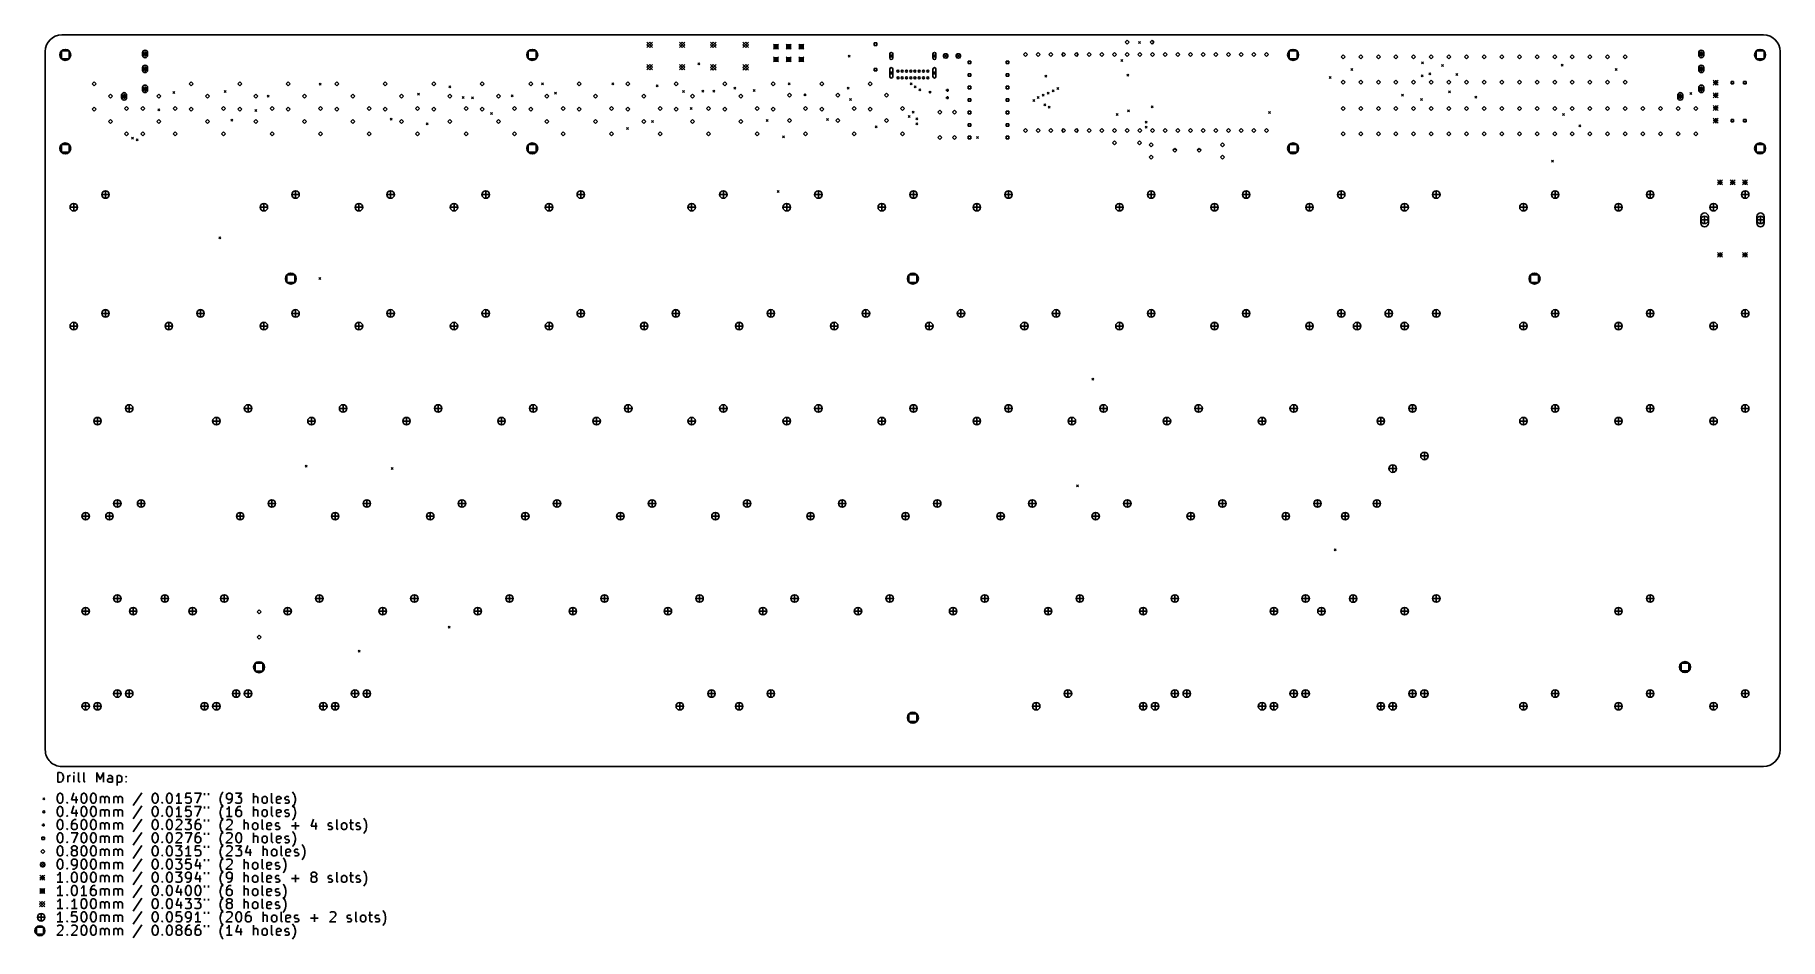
# Model space of a CAD drawing. Extents: x 35 to 385, y -237 to -55.
import ezdxf

# ---------------------------------------------------------------- set-up
doc = ezdxf.new("R2010")
doc.units = 0
doc.layers.add('BLACK', color=7, linetype='CONTINUOUS')

msp = doc.modelspace()

# ---------------------------------------------------------------- linework, layer by layer
at = {"layer": 'BLACK', "linetype": 'CONTINUOUS'}
for p, q in [((40.4516, -55.3135), (381.5, -55.3135)), ((37.1475, -198.626), (37.1475, -58.6236)), ((41.9253, -58.5357), (40.3697, -58.5357)), ((40.3697, -58.5357), (40.3697, -60.0913)), ((41.9253, -60.0913), (41.9253, -58.5357)), ((56.648, -58.63), (57.648, -59.63)), ((57.648, -58.63), (56.648, -59.63)), ((56.648, -58.88), (56.648, -59.38)), ((56.648, -59.13), (57.648, -59.13)), ((57.148, -58.63), (57.148, -59.63)), ((57.648, -58.88), (57.648, -59.38)), ((135.512, -58.5357), (133.956, -58.5357)), ((133.956, -58.5357), (133.956, -60.0913)), ((135.512, -60.0913), (135.512, -58.5357)), ((157.735, -56.7397), (158.835, -57.8397)), ((158.835, -56.7397), (157.735, -57.8397)), ((158.285, -56.7397), (157.735, -57.2897)), ((157.735, -57.2897), (158.285, -57.8397)), ((158.835, -57.2897), (158.285, -56.7397)), ((158.285, -57.8397), (158.835, -57.2897)), ((164.235, -56.7397), (165.335, -57.8397)), ((165.335, -56.7397), (164.235, -57.8397)), ((164.785, -56.7397), (164.235, -57.2897)), ((164.235, -57.2897), (164.785, -57.8397)), ((165.335, -57.2897), (164.785, -56.7397)), ((164.785, -57.8397), (165.335, -57.2897)), ((170.473, -56.7651), (171.573, -57.8651)), ((171.573, -56.7651), (170.473, -57.8651)), ((171.023, -56.7651), (170.473, -57.3151)), ((170.473, -57.3151), (171.023, -57.8651)), ((171.573, -57.3151), (171.023, -56.7651)), ((171.023, -57.8651), (171.573, -57.3151)), ((176.973, -56.7651), (178.073, -57.8651)), ((178.073, -56.7651), (176.973, -57.8651)), ((177.523, -56.7651), (176.973, -57.3151)), ((176.973, -57.3151), (177.523, -57.8651)), ((178.073, -57.3151), (177.523, -56.7651)), ((177.523, -57.8651), (178.073, -57.3151)), ((183.1, -57.1881), (184.116, -58.2041)), ((184.116, -57.1881), (183.1, -58.2041)), ((183.968, -57.3369), (183.249, -57.3369)), ((183.249, -57.3369), (183.249, -58.0553)), ((183.249, -58.0553), (183.968, -58.0553)), ((183.968, -58.0553), (183.968, -57.3369)), ((185.64, -57.1881), (186.656, -58.2041)), ((186.656, -57.1881), (185.64, -58.2041)), ((186.508, -57.3369), (185.789, -57.3369)), ((185.789, -57.3369), (185.789, -58.0553)), ((185.789, -58.0553), (186.508, -58.0553)), ((186.508, -58.0553), (186.508, -57.3369)), ((188.18, -57.1881), (189.196, -58.2041)), ((189.196, -57.1881), (188.18, -58.2041)), ((189.048, -57.3369), (188.329, -57.3369)), ((188.329, -57.3369), (188.329, -58.0553)), ((188.329, -58.0553), (189.048, -58.0553)), ((189.048, -58.0553), (189.048, -57.3369)), ((198.06, -59.3503), (198.46, -59.7503)), ((198.46, -59.3503), (198.06, -59.7503)), ((203.763, -56.9306), (203.268, -56.9306)), ((203.268, -56.9306), (203.268, -57.4256)), ((203.268, -57.4256), (203.763, -57.4256)), ((203.763, -57.4256), (203.763, -56.9306)), ((206.391, -59.9377), (206.391, -59.1377)), ((206.691, -59.2377), (206.691, -59.8377)), ((206.991, -59.9377), (206.991, -59.1377)), ((215.041, -59.9377), (215.041, -59.1377)), ((215.341, -59.2377), (215.341, -59.8377)), ((215.641, -59.9377), (215.641, -59.1377)), ((217.145, -59.0749), (218.045, -59.9749)), ((218.045, -59.0749), (217.145, -59.9749)), ((219.685, -59.0749), (220.585, -59.9749)), ((220.585, -59.0749), (219.685, -59.9749)), ((233.617, -58.8455), (233.216, -59.2455)), ((233.216, -59.2455), (233.617, -59.6455)), ((234.016, -59.2455), (233.617, -58.8455)), ((233.617, -59.6455), (234.016, -59.2455)), ((236.156, -58.8455), (235.756, -59.2455)), ((235.756, -59.2455), (236.156, -59.6455)), ((236.556, -59.2455), (236.156, -58.8455)), ((236.156, -59.6455), (236.556, -59.2455)), ((238.696, -58.8455), (238.296, -59.2455)), ((238.296, -59.2455), (238.696, -59.6455)), ((239.096, -59.2455), (238.696, -58.8455)), ((238.696, -59.6455), (239.096, -59.2455)), ((241.236, -58.8455), (240.837, -59.2455)), ((240.837, -59.2455), (241.236, -59.6455)), ((241.636, -59.2455), (241.236, -58.8455)), ((241.236, -59.6455), (241.636, -59.2455)), ((243.776, -58.8455), (243.376, -59.2455)), ((243.376, -59.2455), (243.776, -59.6455)), ((244.176, -59.2455), (243.776, -58.8455)), ((243.776, -59.6455), (244.176, -59.2455)), ((246.316, -58.8455), (245.916, -59.2455)), ((245.916, -59.2455), (246.316, -59.6455)), ((246.716, -59.2455), (246.316, -58.8455)), ((246.316, -59.6455), (246.716, -59.2455)), ((248.856, -58.8455), (248.456, -59.2455)), ((248.456, -59.2455), (248.856, -59.6455)), ((249.256, -59.2455), (248.856, -58.8455)), ((248.856, -59.6455), (249.256, -59.2455)), ((251.396, -58.8455), (250.996, -59.2455)), ((250.996, -59.2455), (251.396, -59.6455)), ((251.796, -59.2455), (251.396, -58.8455)), ((251.396, -59.6455), (251.796, -59.2455)), ((253.936, -58.8455), (253.536, -59.2455)), ((253.536, -59.2455), (253.936, -59.6455)), ((253.94, -56.3563), (253.54, -56.7563)), ((253.54, -56.7563), (253.94, -57.1563)), ((254.337, -59.2455), (253.936, -58.8455)), ((253.936, -59.6455), (254.337, -59.2455)), ((254.34, -56.7563), (253.94, -56.3563)), ((253.94, -57.1563), (254.34, -56.7563)), ((256.476, -58.8455), (256.077, -59.2455)), ((256.077, -59.2455), (256.476, -59.6455)), ((256.213, -56.6325), (256.613, -57.0325)), ((256.613, -56.6325), (256.213, -57.0325)), ((256.876, -59.2455), (256.476, -58.8455)), ((256.476, -59.6455), (256.876, -59.2455)), ((258.94, -56.3563), (258.54, -56.7563)), ((258.54, -56.7563), (258.94, -57.1563)), ((259.017, -58.8455), (258.616, -59.2455)), ((258.616, -59.2455), (259.017, -59.6455)), ((259.34, -56.7563), (258.94, -56.3563)), ((258.94, -57.1563), (259.34, -56.7563)), ((259.416, -59.2455), (259.017, -58.8455)), ((259.017, -59.6455), (259.416, -59.2455)), ((261.556, -58.8455), (261.156, -59.2455)), ((261.156, -59.2455), (261.556, -59.6455)), ((261.957, -59.2455), (261.556, -58.8455)), ((261.556, -59.6455), (261.957, -59.2455)), ((264.096, -58.8455), (263.697, -59.2455)), ((263.697, -59.2455), (264.096, -59.6455)), ((264.496, -59.2455), (264.096, -58.8455)), ((264.096, -59.6455), (264.496, -59.2455)), ((266.637, -58.8455), (266.236, -59.2455)), ((266.236, -59.2455), (266.637, -59.6455)), ((267.036, -59.2455), (266.637, -58.8455)), ((266.637, -59.6455), (267.036, -59.2455)), ((269.176, -58.8455), (268.776, -59.2455)), ((268.776, -59.2455), (269.176, -59.6455)), ((269.577, -59.2455), (269.176, -58.8455)), ((269.176, -59.6455), (269.577, -59.2455)), ((271.716, -58.8455), (271.316, -59.2455)), ((271.316, -59.2455), (271.716, -59.6455)), ((272.116, -59.2455), (271.716, -58.8455)), ((271.716, -59.6455), (272.116, -59.2455)), ((274.256, -58.8455), (273.856, -59.2455)), ((273.856, -59.2455), (274.256, -59.6455)), ((274.656, -59.2455), (274.256, -58.8455)), ((274.256, -59.6455), (274.656, -59.2455)), ((276.796, -58.8455), (276.397, -59.2455)), ((276.397, -59.2455), (276.796, -59.6455)), ((277.197, -59.2455), (276.796, -58.8455)), ((276.796, -59.6455), (277.197, -59.2455)), ((279.337, -58.8455), (278.936, -59.2455)), ((278.936, -59.2455), (279.337, -59.6455)), ((279.736, -59.2455), (279.337, -58.8455)), ((279.337, -59.6455), (279.736, -59.2455)), ((281.876, -58.8455), (281.476, -59.2455)), ((281.476, -59.2455), (281.876, -59.6455)), ((282.276, -59.2455), (281.876, -58.8455)), ((281.876, -59.6455), (282.276, -59.2455)), ((288.001, -58.5357), (286.445, -58.5357)), ((286.445, -58.5357), (286.445, -60.0913)), ((288.001, -60.0913), (288.001, -58.5357)), ((297.23, -59.2805), (296.83, -59.6805)), ((297.63, -59.6805), (297.23, -59.2805)), ((300.764, -59.2805), (300.364, -59.6805)), ((301.164, -59.6805), (300.764, -59.2805)), ((304.298, -59.2805), (303.898, -59.6805)), ((304.698, -59.6805), (304.298, -59.2805)), ((307.831, -59.2805), (307.431, -59.6805)), ((308.231, -59.6805), (307.831, -59.2805)), ((311.365, -59.2805), (310.965, -59.6805)), ((311.765, -59.6805), (311.365, -59.2805)), ((314.899, -59.2805), (314.499, -59.6805)), ((315.299, -59.6805), (314.899, -59.2805)), ((318.433, -59.2805), (318.033, -59.6805)), ((318.833, -59.6805), (318.433, -59.2805)), ((321.967, -59.2805), (321.567, -59.6805)), ((322.367, -59.6805), (321.967, -59.2805)), ((325.501, -59.2805), (325.101, -59.6805)), ((325.901, -59.6805), (325.501, -59.2805)), ((329.035, -59.2805), (328.635, -59.6805)), ((329.435, -59.6805), (329.035, -59.2805)), ((332.569, -59.2805), (332.169, -59.6805)), ((332.969, -59.6805), (332.569, -59.2805)), ((336.103, -59.2805), (335.703, -59.6805)), ((336.503, -59.6805), (336.103, -59.2805)), ((339.637, -59.2805), (339.237, -59.6805)), ((340.037, -59.6805), (339.637, -59.2805)), ((343.167, -59.2805), (342.767, -59.6805)), ((343.567, -59.6805), (343.167, -59.2805)), ((346.697, -59.2805), (346.297, -59.6805)), ((347.097, -59.6805), (346.697, -59.2805)), ((350.227, -59.2805), (349.827, -59.6805)), ((350.627, -59.6805), (350.227, -59.2805)), ((353.757, -59.2805), (353.357, -59.6805)), ((354.157, -59.6805), (353.757, -59.2805)), ((368.51, -58.63), (369.51, -59.63)), ((369.51, -58.63), (368.51, -59.63)), ((368.51, -58.88), (368.51, -59.38)), ((368.51, -59.13), (369.51, -59.13)), ((369.01, -58.63), (369.01, -59.63)), ((369.51, -58.88), (369.51, -59.38)), ((381.588, -58.5357), (380.032, -58.5357)), ((380.032, -58.5357), (380.032, -60.0913)), ((381.588, -60.0913), (381.588, -58.5357)), ((384.81, -58.6176), (384.81, -198.62)), ((40.3697, -60.0913), (41.9253, -60.0913)), ((56.648, -61.63), (57.648, -62.63)), ((57.648, -61.63), (56.648, -62.63)), ((56.648, -61.88), (56.648, -62.38)), ((56.648, -62.13), (57.648, -62.13)), ((57.148, -61.63), (57.148, -62.63)), ((57.648, -61.88), (57.648, -62.38)), ((133.956, -60.0913), (135.512, -60.0913)), ((157.735, -61.2397), (158.835, -62.3397)), ((158.835, -61.2397), (157.735, -62.3397)), ((158.285, -61.2397), (157.735, -61.7897)), ((157.735, -61.7897), (158.285, -62.3397)), ((158.835, -61.7897), (158.285, -61.2397)), ((158.285, -62.3397), (158.835, -61.7897)), ((164.235, -61.2397), (165.335, -62.3397)), ((165.335, -61.2397), (164.235, -62.3397)), ((164.785, -61.2397), (164.235, -61.7897)), ((164.235, -61.7897), (164.785, -62.3397)), ((165.335, -61.7897), (164.785, -61.2397)), ((164.785, -62.3397), (165.335, -61.7897)), ((167.9, -60.9), (168.3, -61.3)), ((168.3, -60.9), (167.9, -61.3)), ((170.473, -61.2651), (171.573, -62.3651)), ((171.573, -61.2651), (170.473, -62.3651)), ((171.023, -61.2651), (170.473, -61.8151)), ((170.473, -61.8151), (171.023, -62.3651)), ((171.573, -61.8151), (171.023, -61.2651)), ((171.023, -62.3651), (171.573, -61.8151)), ((176.973, -61.2651), (178.073, -62.3651)), ((178.073, -61.2651), (176.973, -62.3651)), ((177.523, -61.2651), (176.973, -61.8151)), ((176.973, -61.8151), (177.523, -62.3651)), ((178.073, -61.8151), (177.523, -61.2651)), ((177.523, -62.3651), (178.073, -61.8151)), ((183.1, -59.7281), (184.116, -60.7441)), ((184.116, -59.7281), (183.1, -60.7441)), ((183.968, -59.8769), (183.249, -59.8769)), ((183.249, -59.8769), (183.249, -60.5953)), ((183.249, -60.5953), (183.968, -60.5953)), ((183.968, -60.5953), (183.968, -59.8769)), ((185.64, -59.7281), (186.656, -60.7441)), ((186.656, -59.7281), (185.64, -60.7441)), ((186.508, -59.8769), (185.789, -59.8769)), ((185.789, -59.8769), (185.789, -60.5953)), ((185.789, -60.5953), (186.508, -60.5953)), ((186.508, -60.5953), (186.508, -59.8769)), ((188.18, -59.7281), (189.196, -60.7441)), ((189.196, -59.7281), (188.18, -60.7441)), ((189.048, -59.8769), (188.329, -59.8769)), ((188.329, -59.8769), (188.329, -60.5953)), ((188.329, -60.5953), (189.048, -60.5953)), ((189.048, -60.5953), (189.048, -59.8769)), ((203.763, -62.0306), (203.268, -62.0306)), ((203.268, -62.0306), (203.268, -62.5256)), ((203.268, -62.5256), (203.763, -62.5256)), ((203.763, -62.5256), (203.763, -62.0306)), ((206.391, -59.5377), (206.991, -59.5377)), ((206.391, -63.6677), (206.391, -62.1677)), ((206.391, -62.9177), (206.991, -62.9177)), ((206.691, -62.6177), (206.691, -63.2177)), ((206.991, -63.6677), (206.991, -62.1677)), ((215.041, -59.5377), (215.641, -59.5377)), ((215.041, -63.6677), (215.041, -62.1677)), ((215.041, -62.9177), (215.641, -62.9177)), ((215.341, -62.6177), (215.341, -63.2177)), ((215.641, -63.6677), (215.641, -62.1677)), ((222.612, -60.5728), (222.117, -60.5728)), ((222.117, -60.5728), (222.117, -61.0678)), ((222.117, -61.0678), (222.612, -61.0678)), ((222.612, -61.0678), (222.612, -60.5728)), ((230.232, -60.5728), (229.737, -60.5728)), ((229.737, -60.5728), (229.737, -61.0678)), ((229.737, -61.0678), (230.232, -61.0678)), ((230.232, -61.0678), (230.232, -60.5728)), ((252.719, -60.2129), (253.119, -60.6129)), ((253.119, -60.2129), (252.719, -60.6129)), ((286.445, -60.0913), (288.001, -60.0913)), ((296.83, -59.6805), (297.23, -60.0805)), ((297.23, -60.0805), (297.63, -59.6805)), ((298.771, -62.0427), (299.171, -62.4427)), ((299.171, -62.0427), (298.771, -62.4427)), ((300.364, -59.6805), (300.764, -60.0805)), ((300.764, -60.0805), (301.164, -59.6805)), ((303.898, -59.6805), (304.298, -60.0805)), ((304.298, -60.0805), (304.698, -59.6805)), ((307.431, -59.6805), (307.831, -60.0805)), ((307.831, -60.0805), (308.231, -59.6805)), ((310.965, -59.6805), (311.365, -60.0805)), ((311.365, -60.0805), (311.765, -59.6805)), ((312.944, -60.7219), (313.344, -61.1219)), ((313.344, -60.7219), (312.944, -61.1219)), ((314.442, -62.9317), (314.842, -63.3317)), ((314.842, -62.9317), (314.442, -63.3317)), ((314.499, -59.6805), (314.899, -60.0805)), ((314.899, -60.0805), (315.299, -59.6805)), ((316.957, -61.2553), (317.357, -61.6553)), ((317.357, -61.2553), (316.957, -61.6553)), ((318.033, -59.6805), (318.433, -60.0805)), ((318.433, -60.0805), (318.833, -59.6805)), ((321.567, -59.6805), (321.967, -60.0805)), ((321.967, -60.0805), (322.367, -59.6805)), ((325.101, -59.6805), (325.501, -60.0805)), ((325.501, -60.0805), (325.901, -59.6805)), ((328.635, -59.6805), (329.035, -60.0805)), ((329.035, -60.0805), (329.435, -59.6805)), ((332.169, -59.6805), (332.569, -60.0805)), ((332.569, -60.0805), (332.969, -59.6805)), ((335.703, -59.6805), (336.103, -60.0805)), ((336.103, -60.0805), (336.503, -59.6805)), ((339.237, -59.6805), (339.637, -60.0805)), ((339.637, -60.0805), (340.037, -59.6805)), ((340.922, -61.1918), (341.322, -61.5918)), ((341.322, -61.1918), (340.922, -61.5918)), ((342.767, -59.6805), (343.167, -60.0805)), ((343.167, -60.0805), (343.567, -59.6805)), ((346.297, -59.6805), (346.697, -60.0805)), ((346.697, -60.0805), (347.097, -59.6805)), ((349.827, -59.6805), (350.227, -60.0805)), ((350.227, -60.0805), (350.627, -59.6805)), ((351.768, -62.0808), (352.168, -62.4808)), ((352.168, -62.0808), (351.768, -62.4808)), ((353.357, -59.6805), (353.757, -60.0805)), ((353.757, -60.0805), (354.157, -59.6805)), ((368.51, -61.63), (369.51, -62.63)), ((369.51, -61.63), (368.51, -62.63)), ((368.51, -61.88), (368.51, -62.38)), ((368.51, -62.13), (369.51, -62.13)), ((369.01, -61.63), (369.01, -62.63)), ((369.51, -61.88), (369.51, -62.38)), ((380.032, -60.0913), (381.588, -60.0913)), ((46.9814, -64.6944), (46.5814, -65.0944)), ((46.5814, -65.0944), (46.9814, -65.4944)), ((47.3814, -65.0944), (46.9814, -64.6944)), ((46.9814, -65.4944), (47.3814, -65.0944)), ((56.648, -65.63), (57.648, -66.63)), ((57.648, -65.63), (56.648, -66.63)), ((56.648, -65.88), (56.648, -66.38)), ((56.648, -66.13), (57.648, -66.13)), ((57.148, -65.63), (57.148, -66.63)), ((57.648, -65.88), (57.648, -66.38)), ((66.418, -64.6944), (66.018, -65.0944)), ((66.018, -65.0944), (66.418, -65.4944)), ((66.818, -65.0944), (66.418, -64.6944)), ((66.418, -65.4944), (66.818, -65.0944)), ((76.1363, -64.6944), (75.7363, -65.0944)), ((75.7363, -65.0944), (76.1363, -65.4944)), ((76.5363, -65.0944), (76.1363, -64.6944)), ((76.1363, -65.4944), (76.5363, -65.0944)), ((85.8546, -64.6944), (85.4546, -65.0944)), ((85.4546, -65.0944), (85.8546, -65.4944)), ((86.2546, -65.0944), (85.8546, -64.6944)), ((85.8546, -65.4944), (86.2546, -65.0944)), ((92.0655, -64.9637), (92.4655, -65.3637)), ((92.4655, -64.9637), (92.0655, -65.3637)), ((95.5729, -64.6944), (95.1729, -65.0944)), ((95.1729, -65.0944), (95.5729, -65.4944)), ((95.9729, -65.0944), (95.5729, -64.6944)), ((95.5729, -65.4944), (95.9729, -65.0944)), ((105.291, -64.6944), (104.891, -65.0944)), ((104.891, -65.0944), (105.291, -65.4944)), ((105.691, -65.0944), (105.291, -64.6944)), ((105.291, -65.4944), (105.691, -65.0944)), ((115.009, -64.6944), (114.609, -65.0944)), ((114.609, -65.0944), (115.009, -65.4944)), ((115.409, -65.0944), (115.009, -64.6944)), ((115.009, -65.4944), (115.409, -65.0944)), ((118.037, -65.5098), (118.437, -65.9098)), ((118.437, -65.5098), (118.037, -65.9098)), ((124.728, -64.6944), (124.328, -65.0944)), ((124.328, -65.0944), (124.728, -65.4944)), ((125.128, -65.0944), (124.728, -64.6944)), ((124.728, -65.4944), (125.128, -65.0944)), ((134.446, -64.6944), (134.046, -65.0944)), ((134.046, -65.0944), (134.446, -65.4944)), ((134.846, -65.0944), (134.446, -64.6944)), ((134.446, -65.4944), (134.846, -65.0944)), ((136.6, -64.9), (137, -65.3)), ((137, -64.9), (136.6, -65.3)), ((144.164, -64.6944), (143.764, -65.0944)), ((143.764, -65.0944), (144.164, -65.4944)), ((144.564, -65.0944), (144.164, -64.6944)), ((144.164, -65.4944), (144.564, -65.0944)), ((150.663, -64.9129), (151.063, -65.3129)), ((151.063, -64.9129), (150.663, -65.3129)), ((153.883, -64.6944), (153.483, -65.0944)), ((153.483, -65.0944), (153.883, -65.4944)), ((154.283, -65.0944), (153.883, -64.6944)), ((153.883, -65.4944), (154.283, -65.0944)), ((159.6, -65.3), (160, -65.7)), ((160, -65.3), (159.6, -65.7)), ((163.601, -64.6944), (163.201, -65.0944)), ((163.201, -65.0944), (163.601, -65.4944)), ((164.001, -65.0944), (163.601, -64.6944)), ((163.601, -65.4944), (164.001, -65.0944)), ((168.723, -66.3861), (169.123, -66.7861)), ((169.123, -66.3861), (168.723, -66.7861)), ((170.958, -66.3861), (171.358, -66.7861)), ((171.358, -66.3861), (170.958, -66.7861)), ((173.319, -64.6944), (172.919, -65.0944)), ((172.919, -65.0944), (173.319, -65.4944)), ((173.719, -65.0944), (173.319, -64.6944)), ((173.319, -65.4944), (173.719, -65.0944)), ((175.149, -65.7765), (175.549, -66.1765)), ((175.549, -65.7765), (175.149, -66.1765)), ((179.035, -66.2845), (179.435, -66.6845)), ((179.435, -66.2845), (179.035, -66.6845)), ((183.038, -64.6944), (182.638, -65.0944)), ((182.638, -65.0944), (183.038, -65.4944)), ((183.438, -65.0944), (183.038, -64.6944)), ((183.038, -65.4944), (183.438, -65.0944)), ((186, -64.9), (186.4, -65.3)), ((186.4, -64.9), (186, -65.3)), ((192.756, -64.6944), (192.356, -65.0944)), ((192.356, -65.0944), (192.756, -65.4944)), ((193.156, -65.0944), (192.756, -64.6944)), ((192.756, -65.4944), (193.156, -65.0944)), ((197.85, -65.8), (198.25, -66.2)), ((198.25, -65.8), (197.85, -66.2)), ((202.474, -64.6944), (202.074, -65.0944)), ((202.074, -65.0944), (202.474, -65.4944)), ((202.874, -65.0944), (202.474, -64.6944)), ((202.474, -65.4944), (202.874, -65.0944)), ((210.455, -64.9383), (210.855, -65.3383)), ((210.855, -64.9383), (210.455, -65.3383)), ((211.307, -65.5128), (211.707, -65.9128)), ((211.707, -65.5128), (211.307, -65.9128)), ((212.207, -66.1067), (212.607, -66.5067)), ((212.607, -66.1067), (212.207, -66.5067)), ((217.645, -66.4115), (218.245, -66.4115)), ((217.945, -66.1115), (217.945, -66.7115)), ((222.612, -63.0838), (222.117, -63.0838)), ((222.117, -63.0838), (222.117, -63.5788)), ((222.117, -63.5788), (222.612, -63.5788)), ((222.612, -65.5947), (222.117, -65.5947)), ((222.117, -65.5947), (222.117, -66.0897)), ((222.117, -66.0897), (222.612, -66.0897)), ((222.612, -63.5788), (222.612, -63.0838)), ((222.612, -66.0897), (222.612, -65.5947)), ((230.232, -63.0838), (229.737, -63.0838)), ((229.737, -63.0838), (229.737, -63.5788)), ((229.737, -63.5788), (230.232, -63.5788)), ((230.232, -65.5947), (229.737, -65.5947)), ((229.737, -65.5947), (229.737, -66.0897)), ((229.737, -66.0897), (230.232, -66.0897)), ((230.232, -63.5788), (230.232, -63.0838)), ((230.232, -66.0897), (230.232, -65.5947)), ((237.45, -63.4), (237.85, -63.8)), ((237.85, -63.4), (237.45, -63.8)), ((238.917, -66.3173), (239.317, -66.7173)), ((239.317, -66.3173), (238.917, -66.7173)), ((239.878, -65.8673), (240.278, -66.2673)), ((240.278, -65.8673), (239.878, -66.2673)), ((253.9, -63.2), (254.3, -63.6)), ((254.3, -63.2), (253.9, -63.6)), ((294.465, -63.6302), (294.865, -64.0302)), ((294.865, -63.6302), (294.465, -64.0302)), ((297.23, -64.3605), (296.83, -64.7605)), ((296.83, -64.7605), (297.23, -65.1605)), ((297.63, -64.7605), (297.23, -64.3605)), ((297.23, -65.1605), (297.63, -64.7605)), ((300.764, -64.3605), (300.364, -64.7605)), ((300.364, -64.7605), (300.764, -65.1605)), ((301.164, -64.7605), (300.764, -64.3605)), ((300.764, -65.1605), (301.164, -64.7605)), ((304.298, -64.3605), (303.898, -64.7605)), ((303.898, -64.7605), (304.298, -65.1605)), ((304.698, -64.7605), (304.298, -64.3605)), ((304.298, -65.1605), (304.698, -64.7605)), ((307.831, -64.3605), (307.431, -64.7605)), ((307.431, -64.7605), (307.831, -65.1605)), ((308.231, -64.7605), (307.831, -64.3605)), ((307.831, -65.1605), (308.231, -64.7605)), ((311.365, -64.3605), (310.965, -64.7605)), ((310.965, -64.7605), (311.365, -65.1605)), ((311.765, -64.7605), (311.365, -64.3605)), ((311.365, -65.1605), (311.765, -64.7605)), ((312.868, -63.3381), (313.268, -63.7381)), ((313.268, -63.3381), (312.868, -63.7381)), ((314.899, -64.3605), (314.499, -64.7605)), ((314.499, -64.7605), (314.899, -65.1605)), ((315.299, -64.7605), (314.899, -64.3605)), ((314.899, -65.1605), (315.299, -64.7605)), ((318.433, -64.3605), (318.033, -64.7605)), ((318.033, -64.7605), (318.433, -65.1605)), ((318.833, -64.7605), (318.433, -64.3605)), ((318.433, -65.1605), (318.833, -64.7605)), ((319.84, -63.046), (320.24, -63.446)), ((320.24, -63.046), (319.84, -63.446)), ((321.967, -64.3605), (321.567, -64.7605)), ((321.567, -64.7605), (321.967, -65.1605)), ((322.367, -64.7605), (321.967, -64.3605)), ((321.967, -65.1605), (322.367, -64.7605)), ((325.501, -64.3605), (325.101, -64.7605)), ((325.101, -64.7605), (325.501, -65.1605)), ((325.901, -64.7605), (325.501, -64.3605)), ((325.501, -65.1605), (325.901, -64.7605)), ((329.035, -64.3605), (328.635, -64.7605)), ((328.635, -64.7605), (329.035, -65.1605)), ((329.435, -64.7605), (329.035, -64.3605)), ((329.035, -65.1605), (329.435, -64.7605)), ((332.569, -64.3605), (332.169, -64.7605)), ((332.169, -64.7605), (332.569, -65.1605)), ((332.969, -64.7605), (332.569, -64.3605)), ((332.569, -65.1605), (332.969, -64.7605)), ((336.103, -64.3605), (335.703, -64.7605)), ((335.703, -64.7605), (336.103, -65.1605)), ((336.503, -64.7605), (336.103, -64.3605)), ((336.103, -65.1605), (336.503, -64.7605)), ((339.637, -64.3605), (339.237, -64.7605)), ((339.237, -64.7605), (339.637, -65.1605)), ((340.037, -64.7605), (339.637, -64.3605)), ((339.637, -65.1605), (340.037, -64.7605)), ((343.167, -64.3605), (342.767, -64.7605)), ((342.767, -64.7605), (343.167, -65.1605)), ((343.567, -64.7605), (343.167, -64.3605)), ((343.167, -65.1605), (343.567, -64.7605)), ((346.697, -64.3605), (346.297, -64.7605)), ((346.297, -64.7605), (346.697, -65.1605)), ((347.097, -64.7605), (346.697, -64.3605)), ((346.697, -65.1605), (347.097, -64.7605)), ((350.227, -64.3605), (349.827, -64.7605)), ((349.827, -64.7605), (350.227, -65.1605)), ((350.627, -64.7605), (350.227, -64.3605)), ((350.227, -65.1605), (350.627, -64.7605)), ((353.757, -64.3605), (353.357, -64.7605)), ((353.357, -64.7605), (353.757, -65.1605)), ((354.157, -64.7605), (353.757, -64.3605)), ((353.757, -65.1605), (354.157, -64.7605)), ((368.51, -65.63), (369.51, -66.63)), ((369.51, -65.63), (368.51, -66.63)), ((368.51, -65.88), (368.51, -66.38)), ((368.51, -66.13), (369.51, -66.13)), ((369.01, -65.63), (369.01, -66.63)), ((369.51, -65.88), (369.51, -66.38)), ((371.418, -64.3796), (372.418, -65.3796)), ((372.418, -64.3796), (371.418, -65.3796)), ((371.418, -64.8796), (372.418, -64.8796)), ((371.918, -64.3796), (371.918, -65.3796)), ((375.493, -64.6209), (374.998, -64.6209)), ((374.998, -64.6209), (374.998, -65.1159)), ((374.998, -65.1159), (375.493, -65.1159)), ((375.493, -65.1159), (375.493, -64.6209)), ((377.993, -64.6209), (377.498, -64.6209)), ((377.498, -64.6209), (377.498, -65.1159)), ((377.498, -65.1159), (377.993, -65.1159)), ((377.993, -65.1159), (377.993, -64.6209)), ((46.9814, -69.7744), (46.5814, -70.1744)), ((47.3814, -70.1744), (46.9814, -69.7744)), ((50.2208, -67.1747), (49.8208, -67.5747)), ((49.8208, -67.5747), (50.2208, -67.9747)), ((50.6208, -67.5747), (50.2208, -67.1747)), ((50.2208, -67.9747), (50.6208, -67.5747)), ((52.448, -67.13), (53.448, -68.13)), ((53.448, -67.13), (52.448, -68.13)), ((52.448, -67.38), (52.448, -67.88)), ((52.448, -67.63), (53.448, -67.63)), ((52.948, -67.13), (52.948, -68.13)), ((53.4603, -69.6549), (53.0603, -70.0549)), ((53.448, -67.38), (53.448, -67.88)), ((53.8603, -70.0549), (53.4603, -69.6549)), ((56.6997, -69.6549), (56.2997, -70.0549)), ((57.0997, -70.0549), (56.6997, -69.6549)), ((59.9391, -67.1747), (59.5391, -67.5747)), ((59.5391, -67.5747), (59.9391, -67.9747)), ((60.3391, -67.5747), (59.9391, -67.1747)), ((59.9391, -67.9747), (60.3391, -67.5747)), ((62.6904, -66.6782), (63.0904, -67.0782)), ((63.0904, -66.6782), (62.6904, -67.0782)), ((63.1786, -69.6549), (62.7786, -70.0549)), ((63.5786, -70.0549), (63.1786, -69.6549)), ((66.418, -69.7744), (66.018, -70.1744)), ((66.818, -70.1744), (66.418, -69.7744)), ((69.6574, -67.1747), (69.2574, -67.5747)), ((69.2574, -67.5747), (69.6574, -67.9747)), ((70.0574, -67.5747), (69.6574, -67.1747)), ((69.6574, -67.9747), (70.0574, -67.5747)), ((72.8969, -69.6549), (72.4969, -70.0549)), ((73.2969, -70.0549), (72.8969, -69.6549)), ((73.0155, -66.4877), (73.4155, -66.8877)), ((73.4155, -66.4877), (73.0155, -66.8877)), ((76.1363, -69.7744), (75.7363, -70.1744)), ((76.5363, -70.1744), (76.1363, -69.7744)), ((79.3757, -67.1747), (78.9757, -67.5747)), ((78.9757, -67.5747), (79.3757, -67.9747)), ((79.7757, -67.5747), (79.3757, -67.1747)), ((79.3757, -67.9747), (79.7757, -67.5747)), ((81.6, -67.3755), (82, -67.7755)), ((82, -67.3755), (81.6, -67.7755)), ((82.6152, -69.6549), (82.2152, -70.0549)), ((83.0152, -70.0549), (82.6152, -69.6549)), ((85.8546, -69.7744), (85.4546, -70.1744)), ((86.2546, -70.1744), (85.8546, -69.7744)), ((89.094, -67.1747), (88.694, -67.5747)), ((88.694, -67.5747), (89.094, -67.9747)), ((89.494, -67.5747), (89.094, -67.1747)), ((89.094, -67.9747), (89.494, -67.5747)), ((92.3335, -69.6549), (91.9335, -70.0549)), ((92.7335, -70.0549), (92.3335, -69.6549)), ((95.5729, -69.7744), (95.1729, -70.1744)), ((95.9729, -70.1744), (95.5729, -69.7744)), ((98.8123, -67.1747), (98.4123, -67.5747)), ((98.4123, -67.5747), (98.8123, -67.9747)), ((99.2123, -67.5747), (98.8123, -67.1747)), ((98.8123, -67.9747), (99.2123, -67.5747)), ((102.052, -69.6549), (101.652, -70.0549)), ((102.452, -70.0549), (102.052, -69.6549)), ((105.291, -69.7744), (104.891, -70.1744)), ((105.691, -70.1744), (105.291, -69.7744)), ((108.531, -67.1747), (108.131, -67.5747)), ((108.131, -67.5747), (108.531, -67.9747)), ((108.931, -67.5747), (108.531, -67.1747)), ((108.531, -67.9747), (108.931, -67.5747)), ((111.77, -69.6549), (111.37, -70.0549)), ((112.17, -70.0549), (111.77, -69.6549)), ((111.776, -67.0211), (112.176, -67.4211)), ((112.176, -67.0211), (111.776, -67.4211)), ((115.009, -69.7744), (114.609, -70.1744)), ((115.409, -70.1744), (115.009, -69.7744)), ((118.249, -67.1747), (117.849, -67.5747)), ((117.849, -67.5747), (118.249, -67.9747)), ((118.649, -67.5747), (118.249, -67.1747)), ((118.249, -67.9747), (118.649, -67.5747)), ((120.729, -67.6688), (121.129, -68.0688)), ((121.129, -67.6688), (120.729, -68.0688)), ((121.488, -69.6549), (121.088, -70.0549)), ((121.888, -70.0549), (121.488, -69.6549)), ((122.596, -67.7577), (122.996, -68.1577)), ((122.996, -67.7577), (122.596, -68.1577)), ((124.728, -69.7744), (124.328, -70.1744)), ((125.128, -70.1744), (124.728, -69.7744)), ((127.967, -67.1747), (127.567, -67.5747)), ((127.567, -67.5747), (127.967, -67.9747)), ((128.367, -67.5747), (127.967, -67.1747)), ((127.967, -67.9747), (128.367, -67.5747)), ((130.5, -67.3), (130.9, -67.7)), ((130.9, -67.3), (130.5, -67.7)), ((131.207, -69.6549), (130.807, -70.0549)), ((131.607, -70.0549), (131.207, -69.6549)), ((134.446, -69.7744), (134.046, -70.1744)), ((134.846, -70.1744), (134.446, -69.7744)), ((137.686, -67.1747), (137.286, -67.5747)), ((137.286, -67.5747), (137.686, -67.9747)), ((138.086, -67.5747), (137.686, -67.1747)), ((137.686, -67.9747), (138.086, -67.5747)), ((139.183, -66.7671), (139.582, -67.1671)), ((139.582, -66.7671), (139.183, -67.1671)), ((140.925, -69.6549), (140.525, -70.0549)), ((141.325, -70.0549), (140.925, -69.6549)), ((144.164, -69.7744), (143.764, -70.1744)), ((144.564, -70.1744), (144.164, -69.7744)), ((147.404, -67.1747), (147.004, -67.5747)), ((147.004, -67.5747), (147.404, -67.9747)), ((147.804, -67.5747), (147.404, -67.1747)), ((147.404, -67.9747), (147.804, -67.5747)), ((150.643, -69.6549), (150.243, -70.0549)), ((151.043, -70.0549), (150.643, -69.6549)), ((153.883, -69.7744), (153.483, -70.1744)), ((154.283, -70.1744), (153.883, -69.7744)), ((157.122, -67.1747), (156.722, -67.5747)), ((156.722, -67.5747), (157.122, -67.9747)), ((157.522, -67.5747), (157.122, -67.1747)), ((157.122, -67.9747), (157.522, -67.5747)), ((160.362, -69.6549), (159.962, -70.0549)), ((160.762, -70.0549), (160.362, -69.6549)), ((163.601, -69.7744), (163.201, -70.1744)), ((164.001, -70.1744), (163.601, -69.7744)), ((164.837, -66.4877), (165.237, -66.8877)), ((165.237, -66.4877), (164.837, -66.8877)), ((166.411, -69.8913), (166.811, -70.2913)), ((166.811, -69.8913), (166.411, -70.2913)), ((166.84, -67.1747), (166.44, -67.5747)), ((166.44, -67.5747), (166.84, -67.9747)), ((167.24, -67.5747), (166.84, -67.1747)), ((166.84, -67.9747), (167.24, -67.5747)), ((170.08, -69.6549), (169.68, -70.0549)), ((170.48, -70.0549), (170.08, -69.6549)), ((173.319, -69.7744), (172.919, -70.1744)), ((173.719, -70.1744), (173.319, -69.7744)), ((176.559, -67.1747), (176.159, -67.5747)), ((176.159, -67.5747), (176.559, -67.9747)), ((176.959, -67.5747), (176.559, -67.1747)), ((176.559, -67.9747), (176.959, -67.5747)), ((179.798, -69.6549), (179.398, -70.0549)), ((180.198, -70.0549), (179.798, -69.6549)), ((183.038, -69.7744), (182.638, -70.1744)), ((183.438, -70.1744), (183.038, -69.7744)), ((186.277, -66.9735), (185.877, -67.3735)), ((185.877, -67.3735), (186.277, -67.7735)), ((186.677, -67.3735), (186.277, -66.9735)), ((186.277, -67.7735), (186.677, -67.3735)), ((189.516, -69.6549), (189.116, -70.0549)), ((189.2, -67.15), (189.6, -67.55)), ((189.6, -67.15), (189.2, -67.55)), ((189.916, -70.0549), (189.516, -69.6549)), ((192.756, -69.7744), (192.356, -70.1744)), ((193.156, -70.1744), (192.756, -69.7744)), ((195.995, -66.9735), (195.595, -67.3735)), ((195.595, -67.3735), (195.995, -67.7735)), ((196.395, -67.3735), (195.995, -66.9735)), ((195.995, -67.7735), (196.395, -67.3735)), ((198.288, -68.0879), (198.688, -68.4879)), ((198.688, -68.0879), (198.288, -68.4879)), ((199.235, -69.6549), (198.835, -70.0549)), ((199.635, -70.0549), (199.235, -69.6549)), ((202.474, -69.7744), (202.074, -70.1744)), ((202.874, -70.1744), (202.474, -69.7744)), ((205.714, -66.9735), (205.314, -67.3735)), ((205.314, -67.3735), (205.714, -67.7735)), ((206.114, -67.3735), (205.714, -66.9735)), ((205.714, -67.7735), (206.114, -67.3735)), ((208.953, -69.6549), (208.553, -70.0549)), ((209.353, -70.0549), (208.953, -69.6549)), ((214.25, -66.5766), (214.65, -66.9766)), ((214.65, -66.5766), (214.25, -66.9766)), ((217.645, -67.9115), (218.245, -67.9115)), ((217.945, -67.6115), (217.945, -68.2115)), ((222.612, -68.1057), (222.117, -68.1057)), ((222.117, -68.1057), (222.117, -68.6007)), ((222.117, -68.6007), (222.612, -68.6007)), ((222.612, -68.6007), (222.612, -68.1057)), ((230.232, -68.1057), (229.737, -68.1057)), ((229.737, -68.1057), (229.737, -68.6007)), ((229.737, -68.6007), (230.232, -68.6007)), ((230.232, -68.6007), (230.232, -68.1057)), ((235.082, -68.2292), (235.482, -68.6292)), ((235.482, -68.2292), (235.082, -68.6292)), ((235.936, -67.6673), (236.336, -68.0673)), ((236.336, -67.6673), (235.936, -68.0673)), ((236.918, -67.2173), (237.318, -67.6173)), ((237.318, -67.2173), (236.918, -67.6173)), ((237.25, -69.1168), (237.65, -69.5168)), ((237.65, -69.1168), (237.25, -69.5168)), ((237.918, -66.7673), (238.318, -67.1673)), ((238.318, -66.7673), (237.918, -67.1673)), ((238.15, -69.5668), (238.55, -69.9668)), ((238.55, -69.5668), (238.15, -69.9668)), ((258.804, -69.4976), (259.204, -69.8976)), ((259.204, -69.4976), (258.804, -69.8976)), ((297.23, -69.6549), (296.83, -70.0549)), ((297.63, -70.0549), (297.23, -69.6549)), ((300.764, -69.6549), (300.364, -70.0549)), ((301.164, -70.0549), (300.764, -69.6549)), ((304.298, -69.6549), (303.898, -70.0549)), ((304.698, -70.0549), (304.298, -69.6549)), ((307.831, -69.6549), (307.431, -70.0549)), ((308.231, -70.0549), (307.831, -69.6549)), ((308.918, -67.1862), (309.318, -67.5862)), ((309.318, -67.1862), (308.918, -67.5862)), ((311.365, -69.6549), (310.965, -70.0549)), ((311.765, -70.0549), (311.365, -69.6549)), ((312.741, -68.0879), (313.141, -68.4879)), ((313.141, -68.0879), (312.741, -68.4879)), ((314.899, -69.6549), (314.499, -70.0549)), ((315.299, -70.0549), (314.899, -69.6549)), ((318.433, -69.6549), (318.033, -70.0549)), ((318.329, -66.5131), (318.729, -66.9131)), ((318.729, -66.5131), (318.329, -66.9131)), ((318.833, -70.0549), (318.433, -69.6549)), ((321.967, -69.6549), (321.567, -70.0549)), ((322.367, -70.0549), (321.967, -69.6549)), ((323.637, -67.6053), (324.037, -68.0053)), ((324.037, -67.6053), (323.637, -68.0053)), ((325.501, -69.6549), (325.101, -70.0549)), ((325.901, -70.0549), (325.501, -69.6549)), ((329.035, -69.6549), (328.635, -70.0549)), ((329.435, -70.0549), (329.035, -69.6549)), ((332.569, -69.6549), (332.169, -70.0549)), ((332.969, -70.0549), (332.569, -69.6549)), ((336.103, -69.6549), (335.703, -70.0549)), ((336.503, -70.0549), (336.103, -69.6549)), ((339.637, -69.6549), (339.237, -70.0549)), ((340.037, -70.0549), (339.637, -69.6549)), ((343.171, -69.6549), (342.771, -70.0549)), ((343.571, -70.0549), (343.171, -69.6549)), ((346.705, -69.6549), (346.305, -70.0549)), ((347.105, -70.0549), (346.705, -69.6549)), ((350.239, -69.6549), (349.839, -70.0549)), ((350.639, -70.0549), (350.239, -69.6549)), ((353.773, -69.6549), (353.373, -70.0549)), ((354.173, -70.0549), (353.773, -69.6549)), ((357.306, -69.6549), (356.906, -70.0549)), ((357.706, -70.0549), (357.306, -69.6549)), ((360.84, -69.6549), (360.44, -70.0549)), ((361.24, -70.0549), (360.84, -69.6549)), ((364.374, -69.6549), (363.974, -70.0549)), ((364.31, -67.13), (365.31, -68.13)), ((365.31, -67.13), (364.31, -68.13)), ((364.31, -67.38), (364.31, -67.88)), ((364.31, -67.63), (365.31, -67.63)), ((364.774, -70.0549), (364.374, -69.6549)), ((364.81, -67.13), (364.81, -68.13)), ((365.31, -67.38), (365.31, -67.88)), ((366.703, -66.856), (367.103, -67.256)), ((367.103, -66.856), (366.703, -67.256)), ((367.908, -69.6549), (367.508, -70.0549)), ((368.308, -70.0549), (367.908, -69.6549)), ((371.418, -66.9196), (372.418, -67.9196)), ((372.418, -66.9196), (371.418, -67.9196)), ((371.418, -67.4196), (372.418, -67.4196)), ((371.418, -69.4596), (372.418, -70.4596)), ((372.418, -69.4596), (371.418, -70.4596)), ((371.918, -66.9196), (371.918, -67.9196)), ((371.918, -69.4596), (371.918, -70.4596)), ((46.5814, -70.1744), (46.9814, -70.5744)), ((46.9814, -70.5744), (47.3814, -70.1744)), ((50.2208, -72.2547), (49.8208, -72.6547)), ((49.8208, -72.6547), (50.2208, -73.0547)), ((50.6208, -72.6547), (50.2208, -72.2547)), ((50.2208, -73.0547), (50.6208, -72.6547)), ((53.0603, -70.0549), (53.4603, -70.4549)), ((53.4603, -70.4549), (53.8603, -70.0549)), ((56.2997, -70.0549), (56.6997, -70.4549)), ((56.6997, -70.4549), (57.0997, -70.0549)), ((59.9391, -72.2547), (59.5391, -72.6547)), ((59.5391, -72.6547), (59.9391, -73.0547)), ((59.7, -70.1), (60.1, -70.5)), ((60.1, -70.1), (59.7, -70.5)), ((60.3391, -72.6547), (59.9391, -72.2547)), ((59.9391, -73.0547), (60.3391, -72.6547)), ((62.7786, -70.0549), (63.1786, -70.4549)), ((63.1786, -70.4549), (63.5786, -70.0549)), ((66.018, -70.1744), (66.418, -70.5744)), ((66.418, -70.5744), (66.818, -70.1744)), ((69.6574, -72.2547), (69.2574, -72.6547)), ((69.2574, -72.6547), (69.6574, -73.0547)), ((70.0574, -72.6547), (69.6574, -72.2547)), ((69.6574, -73.0547), (70.0574, -72.6547)), ((72.4969, -70.0549), (72.8969, -70.4549)), ((72.8969, -70.4549), (73.2969, -70.0549)), ((74.349, -72.19), (74.749, -72.59)), ((74.749, -72.19), (74.349, -72.59)), ((75.7363, -70.1744), (76.1363, -70.5744)), ((76.1363, -70.5744), (76.5363, -70.1744)), ((79.3757, -72.2547), (78.9757, -72.6547)), ((78.9757, -72.6547), (79.3757, -73.0547)), ((79.175, -70.285), (79.575, -70.685)), ((79.575, -70.285), (79.175, -70.685)), ((79.7757, -72.6547), (79.3757, -72.2547)), ((79.3757, -73.0547), (79.7757, -72.6547)), ((82.2152, -70.0549), (82.6152, -70.4549)), ((82.6152, -70.4549), (83.0152, -70.0549)), ((85.4546, -70.1744), (85.8546, -70.5744)), ((85.8546, -70.5744), (86.2546, -70.1744)), ((89.094, -72.2547), (88.694, -72.6547)), ((88.694, -72.6547), (89.094, -73.0547)), ((89.494, -72.6547), (89.094, -72.2547)), ((89.094, -73.0547), (89.494, -72.6547)), ((91.9335, -70.0549), (92.3335, -70.4549)), ((92.3335, -70.4549), (92.7335, -70.0549)), ((95.1729, -70.1744), (95.5729, -70.5744)), ((95.5729, -70.5744), (95.9729, -70.1744)), ((98.8123, -72.2547), (98.4123, -72.6547)), ((98.4123, -72.6547), (98.8123, -73.0547)), ((99.2123, -72.6547), (98.8123, -72.2547)), ((98.8123, -73.0547), (99.2123, -72.6547)), ((101.652, -70.0549), (102.052, -70.4549)), ((102.052, -70.4549), (102.452, -70.0549)), ((104.891, -70.1744), (105.291, -70.5744)), ((105.291, -70.5744), (105.691, -70.1744)), ((106.289, -71.9741), (106.689, -72.3741)), ((106.689, -71.9741), (106.289, -72.3741)), ((108.531, -72.2547), (108.131, -72.6547)), ((108.131, -72.6547), (108.531, -73.0547)), ((108.931, -72.6547), (108.531, -72.2547)), ((108.531, -73.0547), (108.931, -72.6547)), ((111.37, -70.0549), (111.77, -70.4549)), ((111.77, -70.4549), (112.17, -70.0549)), ((113.452, -72.9647), (113.852, -73.3647)), ((113.852, -72.9647), (113.452, -73.3647)), ((114.609, -70.1744), (115.009, -70.5744)), ((115.009, -70.5744), (115.409, -70.1744)), ((118.249, -72.2547), (117.849, -72.6547)), ((117.849, -72.6547), (118.249, -73.0547)), ((118.649, -72.6547), (118.249, -72.2547)), ((118.249, -73.0547), (118.649, -72.6547)), ((121.088, -70.0549), (121.488, -70.4549)), ((121.488, -70.4549), (121.888, -70.0549)), ((124.328, -70.1744), (124.728, -70.5744)), ((124.728, -70.5744), (125.128, -70.1744)), ((126.343, -70.8946), (126.743, -71.2946)), ((126.743, -70.8946), (126.343, -71.2946)), ((127.967, -72.2547), (127.567, -72.6547)), ((127.567, -72.6547), (127.967, -73.0547)), ((128.367, -72.6547), (127.967, -72.2547)), ((127.967, -73.0547), (128.367, -72.6547)), ((130.807, -70.0549), (131.207, -70.4549)), ((131.207, -70.4549), (131.607, -70.0549)), ((134.046, -70.1744), (134.446, -70.5744)), ((134.446, -70.5744), (134.846, -70.1744)), ((137.686, -72.2547), (137.286, -72.6547)), ((137.286, -72.6547), (137.686, -73.0547)), ((138.086, -72.6547), (137.686, -72.2547)), ((137.686, -73.0547), (138.086, -72.6547)), ((140.525, -70.0549), (140.925, -70.4549)), ((140.925, -70.4549), (141.325, -70.0549)), ((143.764, -70.1744), (144.164, -70.5744)), ((144.164, -70.5744), (144.564, -70.1744)), ((147.404, -72.2547), (147.004, -72.6547)), ((147.004, -72.6547), (147.404, -73.0547)), ((147.804, -72.6547), (147.404, -72.2547)), ((147.404, -73.0547), (147.804, -72.6547)), ((150.243, -70.0549), (150.643, -70.4549)), ((150.643, -70.4549), (151.043, -70.0549)), ((153.483, -70.1744), (153.883, -70.5744)), ((153.883, -70.5744), (154.283, -70.1744)), ((157.122, -72.2547), (156.722, -72.6547)), ((156.722, -72.6547), (157.122, -73.0547)), ((157.522, -72.6547), (157.122, -72.2547)), ((157.122, -73.0547), (157.522, -72.6547)), ((158.613, -72.4821), (159.013, -72.8821)), ((159.013, -72.4821), (158.613, -72.8821)), ((159.962, -70.0549), (160.362, -70.4549)), ((160.362, -70.4549), (160.762, -70.0549)), ((163.201, -70.1744), (163.601, -70.5744)), ((163.601, -70.5744), (164.001, -70.1744)), ((166.84, -72.2547), (166.44, -72.6547)), ((166.44, -72.6547), (166.84, -73.0547)), ((167.24, -72.6547), (166.84, -72.2547)), ((166.84, -73.0547), (167.24, -72.6547)), ((169.68, -70.0549), (170.08, -70.4549)), ((170.08, -70.4549), (170.48, -70.0549)), ((172.919, -70.1744), (173.319, -70.5744)), ((173.319, -70.5744), (173.719, -70.1744)), ((176.559, -72.2547), (176.159, -72.6547)), ((176.159, -72.6547), (176.559, -73.0547)), ((176.959, -72.6547), (176.559, -72.2547)), ((176.559, -73.0547), (176.959, -72.6547)), ((179.398, -70.0549), (179.798, -70.4549)), ((179.798, -70.4549), (180.198, -70.0549)), ((181.626, -72.2789), (182.026, -72.6789)), ((182.026, -72.2789), (181.626, -72.6789)), ((182.638, -70.1744), (183.038, -70.5744)), ((183.038, -70.5744), (183.438, -70.1744)), ((186.277, -72.0535), (185.877, -72.4535)), ((185.877, -72.4535), (186.277, -72.8535)), ((186.677, -72.4535), (186.277, -72.0535)), ((186.277, -72.8535), (186.677, -72.4535)), ((189.116, -70.0549), (189.516, -70.4549)), ((189.516, -70.4549), (189.916, -70.0549)), ((192.356, -70.1744), (192.756, -70.5744)), ((192.756, -70.5744), (193.156, -70.1744)), ((193.691, -72.1011), (194.091, -72.5011)), ((194.091, -72.1011), (193.691, -72.5011)), ((195.995, -72.0535), (195.595, -72.4535)), ((195.595, -72.4535), (195.995, -72.8535)), ((196.395, -72.4535), (195.995, -72.0535)), ((195.995, -72.8535), (196.395, -72.4535)), ((198.835, -70.0549), (199.235, -70.4549)), ((199.235, -70.4549), (199.635, -70.0549)), ((202.074, -70.1744), (202.474, -70.5744)), ((202.474, -70.5744), (202.874, -70.1744)), ((205.714, -72.0535), (205.314, -72.4535)), ((205.314, -72.4535), (205.714, -72.8535)), ((206.114, -72.4535), (205.714, -72.0535)), ((205.714, -72.8535), (206.114, -72.4535)), ((208.553, -70.0549), (208.953, -70.4549)), ((208.953, -70.4549), (209.353, -70.0549)), ((210.099, -71.4407), (210.499, -71.8407)), ((210.499, -71.4407), (210.099, -71.8407)), ((210.861, -70.6025), (211.261, -71.0025)), ((211.261, -70.6025), (210.861, -71.0025)), ((211.586, -71.9266), (211.986, -72.3266)), ((211.986, -71.9266), (211.586, -72.3266)), ((211.586, -72.9266), (211.986, -73.3266)), ((211.986, -72.9266), (211.586, -73.3266)), ((216.421, -70.4025), (216.021, -70.8025)), ((216.021, -70.8025), (216.421, -71.2025)), ((216.821, -70.8025), (216.421, -70.4025)), ((216.421, -71.2025), (216.821, -70.8025)), ((219.367, -70.4025), (218.967, -70.8025)), ((218.967, -70.8025), (219.367, -71.2025)), ((219.767, -70.8025), (219.367, -70.4025)), ((219.367, -71.2025), (219.767, -70.8025)), ((222.612, -70.6167), (222.117, -70.6167)), ((222.117, -70.6167), (222.117, -71.1116)), ((222.117, -71.1116), (222.612, -71.1116)), ((222.612, -73.1276), (222.117, -73.1276)), ((222.117, -73.1276), (222.117, -73.6226)), ((222.612, -71.1116), (222.612, -70.6167)), ((222.612, -73.6226), (222.612, -73.1276)), ((230.232, -70.6167), (229.737, -70.6167)), ((229.737, -70.6167), (229.737, -71.1116)), ((229.737, -71.1116), (230.232, -71.1116)), ((230.232, -73.1276), (229.737, -73.1276)), ((229.737, -73.1276), (229.737, -73.6226)), ((230.232, -71.1116), (230.232, -70.6167)), ((230.232, -73.6226), (230.232, -73.1276)), ((251.756, -71.0755), (252.156, -71.4755)), ((252.156, -71.0755), (251.756, -71.4755)), ((254, -70.3), (254.4, -70.7)), ((254.4, -70.3), (254, -70.7)), ((257.589, -72.6026), (257.989, -73.0026)), ((257.989, -72.6026), (257.589, -73.0026)), ((282.271, -70.6847), (282.671, -71.0847)), ((282.671, -70.6847), (282.271, -71.0847)), ((296.83, -70.0549), (297.23, -70.4549)), ((297.23, -70.4549), (297.63, -70.0549)), ((300.364, -70.0549), (300.764, -70.4549)), ((300.764, -70.4549), (301.164, -70.0549)), ((303.898, -70.0549), (304.298, -70.4549)), ((304.298, -70.4549), (304.698, -70.0549)), ((307.431, -70.0549), (307.831, -70.4549)), ((307.831, -70.4549), (308.231, -70.0549)), ((310.965, -70.0549), (311.365, -70.4549)), ((311.365, -70.4549), (311.765, -70.0549)), ((314.499, -70.0549), (314.899, -70.4549)), ((314.899, -70.4549), (315.299, -70.0549)), ((318.033, -70.0549), (318.433, -70.4549)), ((318.433, -70.4549), (318.833, -70.0549)), ((321.567, -70.0549), (321.967, -70.4549)), ((321.967, -70.4549), (322.367, -70.0549)), ((325.101, -70.0549), (325.501, -70.4549)), ((325.501, -70.4549), (325.901, -70.0549)), ((328.635, -70.0549), (329.035, -70.4549)), ((329.035, -70.4549), (329.435, -70.0549)), ((332.169, -70.0549), (332.569, -70.4549)), ((332.569, -70.4549), (332.969, -70.0549)), ((335.703, -70.0549), (336.103, -70.4549)), ((336.103, -70.4549), (336.503, -70.0549)), ((339.237, -70.0549), (339.637, -70.4549)), ((339.637, -70.4549), (340.037, -70.0549)), ((341.176, -71.0724), (341.576, -71.4724)), ((341.576, -71.0724), (341.176, -71.4724)), ((342.771, -70.0549), (343.171, -70.4549)), ((343.171, -70.4549), (343.571, -70.0549)), ((344.478, -73.333), (344.878, -73.733)), ((344.878, -73.333), (344.478, -73.733)), ((346.305, -70.0549), (346.705, -70.4549)), ((346.705, -70.4549), (347.105, -70.0549)), ((349.839, -70.0549), (350.239, -70.4549)), ((350.239, -70.4549), (350.639, -70.0549)), ((353.373, -70.0549), (353.773, -70.4549)), ((353.773, -70.4549), (354.173, -70.0549)), ((356.906, -70.0549), (357.306, -70.4549)), ((357.306, -70.4549), (357.706, -70.0549)), ((360.44, -70.0549), (360.84, -70.4549)), ((360.84, -70.4549), (361.24, -70.0549)), ((363.974, -70.0549), (364.374, -70.4549)), ((364.374, -70.4549), (364.774, -70.0549)), ((367.508, -70.0549), (367.908, -70.4549)), ((367.908, -70.4549), (368.308, -70.0549)), ((371.418, -69.9596), (372.418, -69.9596)), ((371.418, -71.9996), (372.418, -72.9996)), ((372.418, -71.9996), (371.418, -72.9996)), ((371.418, -72.4996), (372.418, -72.4996)), ((371.918, -71.9996), (371.918, -72.9996)), ((375.493, -72.2409), (374.998, -72.2409)), ((374.998, -72.2409), (374.998, -72.7359)), ((374.998, -72.7359), (375.493, -72.7359)), ((375.493, -72.7359), (375.493, -72.2409)), ((377.993, -72.2409), (377.498, -72.2409)), ((377.498, -72.2409), (377.498, -72.7359)), ((377.498, -72.7359), (377.993, -72.7359)), ((377.993, -72.7359), (377.993, -72.2409)), ((53.4603, -74.7349), (53.0603, -75.1349)), ((53.0603, -75.1349), (53.4603, -75.5349)), ((53.8603, -75.1349), (53.4603, -74.7349)), ((53.4603, -75.5349), (53.8603, -75.1349)), ((54.4, -75.8), (54.8, -76.2)), ((54.8, -75.8), (54.4, -76.2)), ((55.3482, -76.1161), (55.7482, -76.5161)), ((55.7482, -76.1161), (55.3482, -76.5161)), ((56.6997, -74.7349), (56.2997, -75.1349)), ((56.2997, -75.1349), (56.6997, -75.5349)), ((57.0997, -75.1349), (56.6997, -74.7349)), ((56.6997, -75.5349), (57.0997, -75.1349)), ((63.1786, -74.7349), (62.7786, -75.1349)), ((62.7786, -75.1349), (63.1786, -75.5349)), ((63.5786, -75.1349), (63.1786, -74.7349)), ((63.1786, -75.5349), (63.5786, -75.1349)), ((72.8969, -74.7349), (72.4969, -75.1349)), ((72.4969, -75.1349), (72.8969, -75.5349)), ((73.2969, -75.1349), (72.8969, -74.7349)), ((72.8969, -75.5349), (73.2969, -75.1349)), ((82.6152, -74.7349), (82.2152, -75.1349)), ((82.2152, -75.1349), (82.6152, -75.5349)), ((83.0152, -75.1349), (82.6152, -74.7349)), ((82.6152, -75.5349), (83.0152, -75.1349)), ((92.3335, -74.7349), (91.9335, -75.1349)), ((91.9335, -75.1349), (92.3335, -75.5349)), ((92.7335, -75.1349), (92.3335, -74.7349)), ((92.3335, -75.5349), (92.7335, -75.1349)), ((102.052, -74.7349), (101.652, -75.1349)), ((101.652, -75.1349), (102.052, -75.5349)), ((102.452, -75.1349), (102.052, -74.7349)), ((102.052, -75.5349), (102.452, -75.1349)), ((111.77, -74.7349), (111.37, -75.1349)), ((111.37, -75.1349), (111.77, -75.5349)), ((112.17, -75.1349), (111.77, -74.7349)), ((111.77, -75.5349), (112.17, -75.1349)), ((121.488, -74.7349), (121.088, -75.1349)), ((121.088, -75.1349), (121.488, -75.5349)), ((121.888, -75.1349), (121.488, -74.7349)), ((121.488, -75.5349), (121.888, -75.1349)), ((131.207, -74.7349), (130.807, -75.1349)), ((130.807, -75.1349), (131.207, -75.5349)), ((131.607, -75.1349), (131.207, -74.7349)), ((131.207, -75.5349), (131.607, -75.1349)), ((140.925, -74.7349), (140.525, -75.1349)), ((140.525, -75.1349), (140.925, -75.5349)), ((141.325, -75.1349), (140.925, -74.7349)), ((140.925, -75.5349), (141.325, -75.1349)), ((150.643, -74.7349), (150.243, -75.1349)), ((150.243, -75.1349), (150.643, -75.5349)), ((151.043, -75.1349), (150.643, -74.7349)), ((150.643, -75.5349), (151.043, -75.1349)), ((153.635, -73.8537), (154.035, -74.2537)), ((154.035, -73.8537), (153.635, -74.2537)), ((160.362, -74.7349), (159.962, -75.1349)), ((159.962, -75.1349), (160.362, -75.5349)), ((160.762, -75.1349), (160.362, -74.7349)), ((160.362, -75.5349), (160.762, -75.1349)), ((170.08, -74.7349), (169.68, -75.1349)), ((169.68, -75.1349), (170.08, -75.5349)), ((170.48, -75.1349), (170.08, -74.7349)), ((170.08, -75.5349), (170.48, -75.1349)), ((179.798, -74.7349), (179.398, -75.1349)), ((179.398, -75.1349), (179.798, -75.5349)), ((180.198, -75.1349), (179.798, -74.7349)), ((179.798, -75.5349), (180.198, -75.1349)), ((184.903, -75.5301), (185.302, -75.9301)), ((185.302, -75.5301), (184.903, -75.9301)), ((189.516, -74.7349), (189.116, -75.1349)), ((189.116, -75.1349), (189.516, -75.5349)), ((189.916, -75.1349), (189.516, -74.7349)), ((189.516, -75.5349), (189.916, -75.1349)), ((199.235, -74.7349), (198.835, -75.1349)), ((198.835, -75.1349), (199.235, -75.5349)), ((199.635, -75.1349), (199.235, -74.7349)), ((199.235, -75.5349), (199.635, -75.1349)), ((203.47, -73.5235), (203.87, -73.9235)), ((203.87, -73.5235), (203.47, -73.9235)), ((208.953, -74.7349), (208.553, -75.1349)), ((208.553, -75.1349), (208.953, -75.5349)), ((209.353, -75.1349), (208.953, -74.7349)), ((208.953, -75.5349), (209.353, -75.1349)), ((216.421, -75.4825), (216.021, -75.8825)), ((216.021, -75.8825), (216.421, -76.2825)), ((216.821, -75.8825), (216.421, -75.4825)), ((216.421, -76.2825), (216.821, -75.8825)), ((219.367, -75.4825), (218.967, -75.8825)), ((218.967, -75.8825), (219.367, -76.2825)), ((219.767, -75.8825), (219.367, -75.4825)), ((219.367, -76.2825), (219.767, -75.8825)), ((222.117, -73.6226), (222.612, -73.6226)), ((222.612, -75.6386), (222.117, -75.6386)), ((222.117, -75.6386), (222.117, -76.1336)), ((222.117, -76.1336), (222.612, -76.1336)), ((222.612, -76.1336), (222.612, -75.6386)), ((223.8, -75.65), (224.2, -76.05)), ((224.2, -75.65), (223.8, -76.05)), ((229.737, -73.6226), (230.232, -73.6226)), ((230.232, -75.6386), (229.737, -75.6386)), ((229.737, -75.6386), (229.737, -76.1336)), ((229.737, -76.1336), (230.232, -76.1336)), ((230.232, -76.1336), (230.232, -75.6386)), ((233.617, -74.0855), (233.216, -74.4855)), ((233.216, -74.4855), (233.617, -74.8855)), ((234.016, -74.4855), (233.617, -74.0855)), ((233.617, -74.8855), (234.016, -74.4855)), ((236.156, -74.0855), (235.756, -74.4855)), ((235.756, -74.4855), (236.156, -74.8855)), ((236.556, -74.4855), (236.156, -74.0855)), ((236.156, -74.8855), (236.556, -74.4855)), ((238.696, -74.0855), (238.296, -74.4855)), ((238.296, -74.4855), (238.696, -74.8855)), ((239.096, -74.4855), (238.696, -74.0855)), ((238.696, -74.8855), (239.096, -74.4855)), ((241.236, -74.0855), (240.837, -74.4855)), ((240.837, -74.4855), (241.236, -74.8855)), ((241.636, -74.4855), (241.236, -74.0855)), ((241.236, -74.8855), (241.636, -74.4855)), ((243.776, -74.0855), (243.376, -74.4855)), ((243.376, -74.4855), (243.776, -74.8855)), ((244.176, -74.4855), (243.776, -74.0855)), ((243.776, -74.8855), (244.176, -74.4855)), ((246.316, -74.0855), (245.916, -74.4855)), ((245.916, -74.4855), (246.316, -74.8855)), ((246.716, -74.4855), (246.316, -74.0855)), ((246.316, -74.8855), (246.716, -74.4855)), ((248.856, -74.0855), (248.456, -74.4855)), ((248.456, -74.4855), (248.856, -74.8855)), ((249.256, -74.4855), (248.856, -74.0855)), ((248.856, -74.8855), (249.256, -74.4855)), ((251.396, -74.0855), (250.996, -74.4855)), ((250.996, -74.4855), (251.396, -74.8855)), ((251.45, -76.5239), (251.05, -76.9239)), ((251.05, -76.9239), (251.45, -77.3239)), ((251.796, -74.4855), (251.396, -74.0855)), ((251.396, -74.8855), (251.796, -74.4855)), ((251.85, -76.9239), (251.45, -76.5239)), ((251.45, -77.3239), (251.85, -76.9239)), ((253.936, -74.0855), (253.536, -74.4855)), ((253.536, -74.4855), (253.936, -74.8855)), ((254.337, -74.4855), (253.936, -74.0855)), ((253.936, -74.8855), (254.337, -74.4855)), ((256.45, -76.5239), (256.05, -76.9239)), ((256.05, -76.9239), (256.45, -77.3239)), ((256.476, -74.0855), (256.077, -74.4855)), ((256.077, -74.4855), (256.476, -74.8855)), ((256.85, -76.9239), (256.45, -76.5239)), ((256.45, -77.3239), (256.85, -76.9239)), ((256.876, -74.4855), (256.476, -74.0855)), ((256.476, -74.8855), (256.876, -74.4855)), ((257.576, -73.6375), (257.976, -74.0375)), ((257.976, -73.6375), (257.576, -74.0375)), ((259.017, -74.0855), (258.616, -74.4855)), ((258.616, -74.4855), (259.017, -74.8855)), ((259.416, -74.4855), (259.017, -74.0855)), ((259.017, -74.8855), (259.416, -74.4855)), ((261.556, -74.0855), (261.156, -74.4855)), ((261.156, -74.4855), (261.556, -74.8855)), ((261.957, -74.4855), (261.556, -74.0855)), ((261.556, -74.8855), (261.957, -74.4855)), ((264.096, -74.0855), (263.697, -74.4855)), ((263.697, -74.4855), (264.096, -74.8855)), ((264.496, -74.4855), (264.096, -74.0855)), ((264.096, -74.8855), (264.496, -74.4855)), ((266.637, -74.0855), (266.236, -74.4855)), ((266.236, -74.4855), (266.637, -74.8855)), ((267.036, -74.4855), (266.637, -74.0855)), ((266.637, -74.8855), (267.036, -74.4855)), ((269.176, -74.0855), (268.776, -74.4855)), ((268.776, -74.4855), (269.176, -74.8855)), ((269.577, -74.4855), (269.176, -74.0855)), ((269.176, -74.8855), (269.577, -74.4855)), ((271.716, -74.0855), (271.316, -74.4855)), ((271.316, -74.4855), (271.716, -74.8855)), ((272.116, -74.4855), (271.716, -74.0855)), ((271.716, -74.8855), (272.116, -74.4855)), ((274.256, -74.0855), (273.856, -74.4855)), ((273.856, -74.4855), (274.256, -74.8855)), ((274.656, -74.4855), (274.256, -74.0855)), ((274.256, -74.8855), (274.656, -74.4855)), ((276.796, -74.0855), (276.397, -74.4855)), ((276.397, -74.4855), (276.796, -74.8855)), ((277.197, -74.4855), (276.796, -74.0855)), ((276.796, -74.8855), (277.197, -74.4855)), ((279.337, -74.0855), (278.936, -74.4855)), ((278.936, -74.4855), (279.337, -74.8855)), ((279.736, -74.4855), (279.337, -74.0855)), ((279.337, -74.8855), (279.736, -74.4855)), ((281.876, -74.0855), (281.476, -74.4855)), ((281.476, -74.4855), (281.876, -74.8855)), ((282.276, -74.4855), (281.876, -74.0855)), ((281.876, -74.8855), (282.276, -74.4855)), ((297.23, -74.7349), (296.83, -75.1349)), ((296.83, -75.1349), (297.23, -75.5349)), ((297.63, -75.1349), (297.23, -74.7349)), ((297.23, -75.5349), (297.63, -75.1349)), ((300.764, -74.7349), (300.364, -75.1349)), ((300.364, -75.1349), (300.764, -75.5349)), ((301.164, -75.1349), (300.764, -74.7349)), ((300.764, -75.5349), (301.164, -75.1349)), ((304.298, -74.7349), (303.898, -75.1349)), ((303.898, -75.1349), (304.298, -75.5349)), ((304.698, -75.1349), (304.298, -74.7349)), ((304.298, -75.5349), (304.698, -75.1349)), ((307.831, -74.7349), (307.431, -75.1349)), ((307.431, -75.1349), (307.831, -75.5349)), ((308.231, -75.1349), (307.831, -74.7349)), ((307.831, -75.5349), (308.231, -75.1349)), ((311.365, -74.7349), (310.965, -75.1349)), ((310.965, -75.1349), (311.365, -75.5349)), ((311.765, -75.1349), (311.365, -74.7349)), ((311.365, -75.5349), (311.765, -75.1349)), ((314.899, -74.7349), (314.499, -75.1349)), ((314.499, -75.1349), (314.899, -75.5349)), ((315.299, -75.1349), (314.899, -74.7349)), ((314.899, -75.5349), (315.299, -75.1349)), ((318.433, -74.7349), (318.033, -75.1349)), ((318.033, -75.1349), (318.433, -75.5349)), ((318.833, -75.1349), (318.433, -74.7349)), ((318.433, -75.5349), (318.833, -75.1349)), ((321.967, -74.7349), (321.567, -75.1349)), ((321.567, -75.1349), (321.967, -75.5349)), ((322.367, -75.1349), (321.967, -74.7349)), ((321.967, -75.5349), (322.367, -75.1349)), ((325.501, -74.7349), (325.101, -75.1349)), ((325.101, -75.1349), (325.501, -75.5349)), ((325.901, -75.1349), (325.501, -74.7349)), ((325.501, -75.5349), (325.901, -75.1349)), ((329.035, -74.7349), (328.635, -75.1349)), ((328.635, -75.1349), (329.035, -75.5349)), ((329.435, -75.1349), (329.035, -74.7349)), ((329.035, -75.5349), (329.435, -75.1349)), ((332.569, -74.7349), (332.169, -75.1349)), ((332.169, -75.1349), (332.569, -75.5349)), ((332.969, -75.1349), (332.569, -74.7349)), ((332.569, -75.5349), (332.969, -75.1349)), ((336.103, -74.7349), (335.703, -75.1349)), ((335.703, -75.1349), (336.103, -75.5349)), ((336.503, -75.1349), (336.103, -74.7349)), ((336.103, -75.5349), (336.503, -75.1349)), ((339.637, -74.7349), (339.237, -75.1349)), ((339.237, -75.1349), (339.637, -75.5349)), ((340.037, -75.1349), (339.637, -74.7349)), ((339.637, -75.5349), (340.037, -75.1349)), ((343.171, -74.7349), (342.771, -75.1349)), ((342.771, -75.1349), (343.171, -75.5349)), ((343.571, -75.1349), (343.171, -74.7349)), ((343.171, -75.5349), (343.571, -75.1349)), ((346.705, -74.7349), (346.305, -75.1349)), ((346.305, -75.1349), (346.705, -75.5349)), ((347.105, -75.1349), (346.705, -74.7349)), ((346.705, -75.5349), (347.105, -75.1349)), ((350.239, -74.7349), (349.839, -75.1349)), ((349.839, -75.1349), (350.239, -75.5349)), ((350.639, -75.1349), (350.239, -74.7349)), ((350.239, -75.5349), (350.639, -75.1349)), ((353.773, -74.7349), (353.373, -75.1349)), ((353.373, -75.1349), (353.773, -75.5349)), ((354.173, -75.1349), (353.773, -74.7349)), ((353.773, -75.5349), (354.173, -75.1349)), ((357.306, -74.7349), (356.906, -75.1349)), ((356.906, -75.1349), (357.306, -75.5349)), ((357.706, -75.1349), (357.306, -74.7349)), ((357.306, -75.5349), (357.706, -75.1349)), ((360.84, -74.7349), (360.44, -75.1349)), ((360.44, -75.1349), (360.84, -75.5349)), ((361.24, -75.1349), (360.84, -74.7349)), ((360.84, -75.5349), (361.24, -75.1349)), ((364.374, -74.7349), (363.974, -75.1349)), ((363.974, -75.1349), (364.374, -75.5349)), ((364.774, -75.1349), (364.374, -74.7349)), ((364.374, -75.5349), (364.774, -75.1349)), ((367.908, -74.7349), (367.508, -75.1349)), ((367.508, -75.1349), (367.908, -75.5349)), ((368.308, -75.1349), (367.908, -74.7349)), ((367.908, -75.5349), (368.308, -75.1349)), ((41.9253, -77.2857), (40.3697, -77.2857)), ((40.3697, -77.2857), (40.3697, -78.8413)), ((40.3697, -78.8413), (41.9253, -78.8413)), ((41.9253, -78.8413), (41.9253, -77.2857)), ((135.512, -77.2857), (133.956, -77.2857)), ((133.956, -77.2857), (133.956, -78.8413)), ((133.956, -78.8413), (135.512, -78.8413)), ((135.512, -78.8413), (135.512, -77.2857)), ((258.75, -76.95), (258.35, -77.35)), ((258.35, -77.35), (258.75, -77.75)), ((258.75, -79.45), (258.35, -79.85)), ((258.35, -79.85), (258.75, -80.25)), ((259.15, -77.35), (258.75, -76.95)), ((258.75, -77.75), (259.15, -77.35)), ((259.15, -79.85), (258.75, -79.45)), ((258.75, -80.25), (259.15, -79.85)), ((263.497, -78.0479), (263.097, -78.4479)), ((263.097, -78.4479), (263.497, -78.8479)), ((263.897, -78.4479), (263.497, -78.0479)), ((263.497, -78.8479), (263.897, -78.4479)), ((268.377, -78.0479), (267.977, -78.4479)), ((267.977, -78.4479), (268.377, -78.8479)), ((268.777, -78.4479), (268.377, -78.0479)), ((268.377, -78.8479), (268.777, -78.4479)), ((273.1, -76.95), (272.7, -77.35)), ((272.7, -77.35), (273.1, -77.75)), ((273.1, -79.45), (272.7, -79.85)), ((272.7, -79.85), (273.1, -80.25)), ((273.5, -77.35), (273.1, -76.95)), ((273.1, -77.75), (273.5, -77.35)), ((273.5, -79.85), (273.1, -79.45)), ((273.1, -80.25), (273.5, -79.85)), ((288.001, -77.2857), (286.445, -77.2857)), ((286.445, -77.2857), (286.445, -78.8413)), ((286.445, -78.8413), (288.001, -78.8413)), ((288.001, -78.8413), (288.001, -77.2857)), ((381.588, -77.2857), (380.032, -77.2857)), ((380.032, -77.2857), (380.032, -78.8413)), ((380.032, -78.8413), (381.588, -78.8413)), ((381.588, -78.8413), (381.588, -77.2857)), ((339.017, -80.445), (339.417, -80.845)), ((339.417, -80.445), (339.017, -80.845)), ((48.4625, -87.3125), (49.9625, -87.3125)), ((49.2125, -86.5625), (49.2125, -88.0625)), ((86.5625, -87.3125), (88.0625, -87.3125)), ((87.3125, -86.5625), (87.3125, -88.0625)), ((105.612, -87.3125), (107.112, -87.3125)), ((106.362, -86.5625), (106.362, -88.0625)), ((124.662, -87.3125), (126.162, -87.3125)), ((125.412, -86.5625), (125.412, -88.0625)), ((143.713, -87.3125), (145.213, -87.3125)), ((144.463, -86.5625), (144.463, -88.0625)), ((172.287, -87.3125), (173.787, -87.3125)), ((173.037, -86.5625), (173.037, -88.0625)), ((183.836, -86.4775), (184.236, -86.8775)), ((184.236, -86.4775), (183.836, -86.8775)), ((191.337, -87.3125), (192.837, -87.3125)), ((192.087, -86.5625), (192.087, -88.0625)), ((210.387, -87.3125), (211.887, -87.3125)), ((211.137, -86.5625), (211.137, -88.0625)), ((229.438, -87.3125), (230.938, -87.3125)), ((230.188, -86.5625), (230.188, -88.0625)), ((258.012, -87.3125), (259.512, -87.3125)), ((258.762, -86.5625), (258.762, -88.0625)), ((277.062, -87.3125), (278.562, -87.3125)), ((277.812, -86.5625), (277.812, -88.0625)), ((296.113, -87.3125), (297.613, -87.3125)), ((296.863, -86.5625), (296.863, -88.0625)), ((315.162, -87.3125), (316.662, -87.3125)), ((315.912, -86.5625), (315.912, -88.0625)), ((338.975, -87.3125), (340.475, -87.3125)), ((339.725, -86.5625), (339.725, -88.0625)), ((358.025, -87.3125), (359.525, -87.3125)), ((358.775, -86.5625), (358.775, -88.0625)), ((372.285, -84.3925), (373.285, -85.3925)), ((373.285, -84.3925), (372.285, -85.3925)), ((372.285, -84.8925), (373.285, -84.8925)), ((372.785, -84.3925), (372.785, -85.3925)), ((374.785, -84.3925), (375.785, -85.3925)), ((375.785, -84.3925), (374.785, -85.3925)), ((374.785, -84.8925), (375.785, -84.8925)), ((375.285, -84.3925), (375.285, -85.3925)), ((377.075, -87.3125), (378.575, -87.3125)), ((377.285, -84.3925), (378.285, -85.3925)), ((378.285, -84.3925), (377.285, -85.3925)), ((377.285, -84.8925), (378.285, -84.8925)), ((377.785, -84.3925), (377.785, -85.3925)), ((377.825, -86.5625), (377.825, -88.0625)), ((42.1125, -89.8525), (43.6125, -89.8525)), ((42.8625, -89.1025), (42.8625, -90.6025)), ((80.2125, -89.8525), (81.7125, -89.8525)), ((80.9625, -89.1025), (80.9625, -90.6025)), ((99.2625, -89.8525), (100.762, -89.8525)), ((100.012, -89.1025), (100.012, -90.6025)), ((118.312, -89.8525), (119.812, -89.8525)), ((119.062, -89.1025), (119.062, -90.6025)), ((137.362, -89.8525), (138.862, -89.8525)), ((138.112, -89.1025), (138.112, -90.6025)), ((165.938, -89.8525), (167.438, -89.8525)), ((166.688, -89.1025), (166.688, -90.6025)), ((184.987, -89.8525), (186.487, -89.8525)), ((185.737, -89.1025), (185.737, -90.6025)), ((204.037, -89.8525), (205.537, -89.8525)), ((204.787, -89.1025), (204.787, -90.6025)), ((223.087, -89.8525), (224.587, -89.8525)), ((223.837, -89.1025), (223.837, -90.6025)), ((251.662, -89.8525), (253.162, -89.8525)), ((252.412, -89.1025), (252.412, -90.6025)), ((270.712, -89.8525), (272.212, -89.8525)), ((271.462, -89.1025), (271.462, -90.6025)), ((289.762, -89.8525), (291.262, -89.8525)), ((290.512, -89.1025), (290.512, -90.6025)), ((308.812, -89.8525), (310.312, -89.8525)), ((309.562, -89.1025), (309.562, -90.6025)), ((332.625, -89.8525), (334.125, -89.8525)), ((333.375, -89.1025), (333.375, -90.6025)), ((351.675, -89.8525), (353.175, -89.8525)), ((352.425, -89.1025), (352.425, -90.6025)), ((370.725, -89.8525), (372.225, -89.8525)), ((371.475, -89.1025), (371.475, -90.6025)), ((368.935, -91.7425), (368.935, -93.0425)), ((368.935, -92.3925), (370.435, -92.3925)), ((369.685, -91.6425), (369.685, -93.1425)), ((370.435, -91.7425), (370.435, -93.0425)), ((380.135, -91.7425), (380.135, -93.0425)), ((380.135, -92.3925), (381.635, -92.3925)), ((380.885, -91.6425), (380.885, -93.1425)), ((381.635, -91.7425), (381.635, -93.0425)), ((71.936, -95.812), (72.336, -96.212)), ((72.336, -95.812), (71.936, -96.212)), ((372.285, -98.8925), (373.285, -99.8925)), ((373.285, -98.8925), (372.285, -99.8925)), ((372.285, -99.3925), (373.285, -99.3925)), ((372.785, -98.8925), (372.785, -99.8925)), ((377.285, -98.8925), (378.285, -99.8925)), ((378.285, -98.8925), (377.285, -99.8925)), ((377.285, -99.3925), (378.285, -99.3925)), ((377.785, -98.8925), (377.785, -99.8925)), ((87.1378, -103.375), (85.5822, -103.375)), ((85.5822, -103.375), (85.5822, -104.931)), ((87.1378, -104.931), (87.1378, -103.375)), ((92.002, -103.94), (92.402, -104.34)), ((92.402, -103.94), (92.002, -104.34)), ((211.794, -103.375), (210.238, -103.375)), ((210.238, -103.375), (210.238, -104.931)), ((211.794, -104.931), (211.794, -103.375)), ((336.375, -103.375), (334.82, -103.375)), ((334.82, -103.375), (334.82, -104.931)), ((336.375, -104.931), (336.375, -103.375)), ((85.5822, -104.931), (87.1378, -104.931)), ((210.238, -104.931), (211.794, -104.931)), ((334.82, -104.931), (336.375, -104.931)), ((48.4625, -111.125), (49.9625, -111.125)), ((49.2125, -110.375), (49.2125, -111.875)), ((67.5125, -111.125), (69.0125, -111.125)), ((68.2625, -110.375), (68.2625, -111.875)), ((86.5625, -111.125), (88.0625, -111.125)), ((87.3125, -110.375), (87.3125, -111.875)), ((105.612, -111.125), (107.112, -111.125)), ((106.362, -110.375), (106.362, -111.875)), ((124.662, -111.125), (126.162, -111.125)), ((125.412, -110.375), (125.412, -111.875)), ((143.713, -111.125), (145.213, -111.125)), ((144.463, -110.375), (144.463, -111.875)), ((162.762, -111.125), (164.262, -111.125)), ((163.512, -110.375), (163.512, -111.875)), ((181.812, -111.125), (183.312, -111.125)), ((182.562, -110.375), (182.562, -111.875)), ((200.862, -111.125), (202.362, -111.125)), ((201.612, -110.375), (201.612, -111.875)), ((219.912, -111.125), (221.412, -111.125)), ((220.662, -110.375), (220.662, -111.875)), ((238.962, -111.125), (240.462, -111.125)), ((239.712, -110.375), (239.712, -111.875)), ((258.012, -111.125), (259.512, -111.125)), ((258.762, -110.375), (258.762, -111.875)), ((277.062, -111.125), (278.562, -111.125)), ((277.812, -110.375), (277.812, -111.875)), ((296.113, -111.125), (297.613, -111.125)), ((296.863, -110.375), (296.863, -111.875)), ((305.637, -111.125), (307.137, -111.125)), ((306.387, -110.375), (306.387, -111.875)), ((315.162, -111.125), (316.662, -111.125)), ((315.912, -110.375), (315.912, -111.875)), ((338.975, -111.125), (340.475, -111.125)), ((339.725, -110.375), (339.725, -111.875)), ((358.025, -111.125), (359.525, -111.125)), ((358.775, -110.375), (358.775, -111.875)), ((377.075, -111.125), (378.575, -111.125)), ((377.825, -110.375), (377.825, -111.875)), ((42.1125, -113.665), (43.6125, -113.665)), ((42.8625, -112.915), (42.8625, -114.415)), ((61.1625, -113.665), (62.6625, -113.665)), ((61.9125, -112.915), (61.9125, -114.415)), ((80.2125, -113.665), (81.7125, -113.665)), ((80.9625, -112.915), (80.9625, -114.415)), ((99.2625, -113.665), (100.762, -113.665)), ((100.012, -112.915), (100.012, -114.415)), ((118.312, -113.665), (119.812, -113.665)), ((119.062, -112.915), (119.062, -114.415)), ((137.362, -113.665), (138.862, -113.665)), ((138.112, -112.915), (138.112, -114.415)), ((156.412, -113.665), (157.912, -113.665)), ((157.162, -112.915), (157.162, -114.415)), ((175.463, -113.665), (176.963, -113.665)), ((176.213, -112.915), (176.213, -114.415)), ((194.512, -113.665), (196.012, -113.665)), ((195.262, -112.915), (195.262, -114.415)), ((213.562, -113.665), (215.062, -113.665)), ((214.312, -112.915), (214.312, -114.415)), ((232.612, -113.665), (234.112, -113.665)), ((233.362, -112.915), (233.362, -114.415)), ((251.662, -113.665), (253.162, -113.665)), ((252.412, -112.915), (252.412, -114.415)), ((270.712, -113.665), (272.212, -113.665)), ((271.462, -112.915), (271.462, -114.415)), ((289.762, -113.665), (291.262, -113.665)), ((290.512, -112.915), (290.512, -114.415)), ((299.287, -113.665), (300.787, -113.665)), ((300.037, -112.915), (300.037, -114.415)), ((308.812, -113.665), (310.312, -113.665)), ((309.562, -112.915), (309.562, -114.415)), ((332.625, -113.665), (334.125, -113.665)), ((333.375, -112.915), (333.375, -114.415)), ((351.675, -113.665), (353.175, -113.665)), ((352.425, -112.915), (352.425, -114.415)), ((370.725, -113.665), (372.225, -113.665)), ((371.475, -112.915), (371.475, -114.415)), ((246.879, -124.12), (247.278, -124.52)), ((247.278, -124.12), (246.879, -124.52)), ((46.875, -132.715), (48.375, -132.715)), ((47.625, -131.965), (47.625, -133.465)), ((53.225, -130.175), (54.725, -130.175)), ((53.975, -129.425), (53.975, -130.925)), ((70.6875, -132.715), (72.1875, -132.715)), ((71.4375, -131.965), (71.4375, -133.465)), ((77.0375, -130.175), (78.5375, -130.175)), ((77.7875, -129.425), (77.7875, -130.925)), ((89.7375, -132.715), (91.2375, -132.715)), ((90.4875, -131.965), (90.4875, -133.465)), ((96.0875, -130.175), (97.5875, -130.175)), ((96.8375, -129.425), (96.8375, -130.925)), ((108.787, -132.715), (110.287, -132.715)), ((109.537, -131.965), (109.537, -133.465)), ((115.137, -130.175), (116.637, -130.175)), ((115.887, -129.425), (115.887, -130.925)), ((127.837, -132.715), (129.338, -132.715)), ((128.588, -131.965), (128.588, -133.465)), ((134.188, -130.175), (135.688, -130.175)), ((134.938, -129.425), (134.938, -130.925)), ((146.887, -132.715), (148.387, -132.715)), ((147.637, -131.965), (147.637, -133.465)), ((153.237, -130.175), (154.737, -130.175)), ((153.987, -129.425), (153.987, -130.925)), ((165.938, -132.715), (167.438, -132.715)), ((166.688, -131.965), (166.688, -133.465)), ((172.287, -130.175), (173.787, -130.175)), ((173.037, -129.425), (173.037, -130.925)), ((184.987, -132.715), (186.487, -132.715)), ((185.737, -131.965), (185.737, -133.465)), ((191.337, -130.175), (192.837, -130.175)), ((192.087, -129.425), (192.087, -130.925)), ((204.037, -132.715), (205.537, -132.715)), ((204.787, -131.965), (204.787, -133.465)), ((210.387, -130.175), (211.887, -130.175)), ((211.137, -129.425), (211.137, -130.925)), ((223.087, -132.715), (224.587, -132.715)), ((223.837, -131.965), (223.837, -133.465)), ((229.438, -130.175), (230.938, -130.175)), ((230.188, -129.425), (230.188, -130.925)), ((242.137, -132.715), (243.637, -132.715)), ((242.887, -131.965), (242.887, -133.465)), ((248.487, -130.175), (249.987, -130.175)), ((249.237, -129.425), (249.237, -130.925)), ((261.188, -132.715), (262.688, -132.715)), ((261.938, -131.965), (261.938, -133.465)), ((267.537, -130.175), (269.037, -130.175)), ((268.287, -129.425), (268.287, -130.925)), ((280.238, -132.715), (281.738, -132.715)), ((280.988, -131.965), (280.988, -133.465)), ((286.587, -130.175), (288.087, -130.175)), ((287.337, -129.425), (287.337, -130.925)), ((304.05, -132.715), (305.55, -132.715)), ((304.8, -131.965), (304.8, -133.465)), ((310.4, -130.175), (311.9, -130.175)), ((311.15, -129.425), (311.15, -130.925)), ((332.625, -132.715), (334.125, -132.715)), ((333.375, -131.965), (333.375, -133.465)), ((338.975, -130.175), (340.475, -130.175)), ((339.725, -129.425), (339.725, -130.925)), ((351.675, -132.715), (353.175, -132.715)), ((352.425, -131.965), (352.425, -133.465)), ((358.025, -130.175), (359.525, -130.175)), ((358.775, -129.425), (358.775, -130.925)), ((370.725, -132.715), (372.225, -132.715)), ((371.475, -131.965), (371.475, -133.465)), ((377.075, -130.175), (378.575, -130.175)), ((377.825, -129.425), (377.825, -130.925)), ((312.782, -139.7), (314.282, -139.7)), ((313.532, -138.95), (313.532, -140.45)), ((89.208, -141.532), (89.608, -141.932)), ((89.608, -141.532), (89.208, -141.932)), ((106.48, -142.04), (106.88, -142.44)), ((106.88, -142.04), (106.48, -142.44)), ((306.432, -142.24), (307.932, -142.24)), ((307.182, -141.49), (307.182, -142.99)), ((243.805, -145.482), (244.205, -145.882)), ((244.205, -145.482), (243.805, -145.882)), ((50.8438, -149.225), (52.3438, -149.225)), ((51.5938, -148.475), (51.5938, -149.975)), ((55.6062, -149.225), (57.1062, -149.225)), ((56.3562, -148.475), (56.3562, -149.975)), ((81.8, -149.225), (83.3, -149.225)), ((82.55, -148.475), (82.55, -149.975)), ((100.85, -149.225), (102.35, -149.225)), ((101.6, -148.475), (101.6, -149.975)), ((119.9, -149.225), (121.4, -149.225)), ((120.65, -148.475), (120.65, -149.975)), ((138.95, -149.225), (140.45, -149.225)), ((139.7, -148.475), (139.7, -149.975)), ((158, -149.225), (159.5, -149.225)), ((158.75, -148.475), (158.75, -149.975)), ((177.05, -149.225), (178.55, -149.225)), ((177.8, -148.475), (177.8, -149.975)), ((196.1, -149.225), (197.6, -149.225)), ((196.85, -148.475), (196.85, -149.975)), ((215.15, -149.225), (216.65, -149.225)), ((215.9, -148.475), (215.9, -149.975)), ((234.2, -149.225), (235.7, -149.225)), ((234.95, -148.475), (234.95, -149.975)), ((253.25, -149.225), (254.75, -149.225)), ((254, -148.475), (254, -149.975)), ((272.3, -149.225), (273.8, -149.225)), ((273.05, -148.475), (273.05, -149.975)), ((291.35, -149.225), (292.85, -149.225)), ((292.1, -148.475), (292.1, -149.975)), ((303.256, -149.225), (304.756, -149.225)), ((304.006, -148.475), (304.006, -149.975)), ((44.4937, -151.765), (45.9937, -151.765)), ((45.2437, -151.015), (45.2437, -152.515)), ((49.2562, -151.765), (50.7562, -151.765)), ((50.0062, -151.015), (50.0062, -152.515)), ((75.45, -151.765), (76.95, -151.765)), ((76.2, -151.015), (76.2, -152.515)), ((94.5, -151.765), (96, -151.765)), ((95.25, -151.015), (95.25, -152.515)), ((113.55, -151.765), (115.05, -151.765)), ((114.3, -151.015), (114.3, -152.515)), ((132.6, -151.765), (134.1, -151.765)), ((133.35, -151.015), (133.35, -152.515)), ((151.65, -151.765), (153.15, -151.765)), ((152.4, -151.015), (152.4, -152.515)), ((170.7, -151.765), (172.2, -151.765)), ((171.45, -151.015), (171.45, -152.515)), ((189.75, -151.765), (191.25, -151.765)), ((190.5, -151.015), (190.5, -152.515)), ((208.8, -151.765), (210.3, -151.765)), ((209.55, -151.015), (209.55, -152.515)), ((227.85, -151.765), (229.35, -151.765)), ((228.6, -151.015), (228.6, -152.515)), ((246.9, -151.765), (248.4, -151.765)), ((247.65, -151.015), (247.65, -152.515)), ((265.95, -151.765), (267.45, -151.765)), ((266.7, -151.015), (266.7, -152.515)), ((285, -151.765), (286.5, -151.765)), ((285.75, -151.015), (285.75, -152.515)), ((296.906, -151.765), (298.406, -151.765)), ((297.656, -151.015), (297.656, -152.515)), ((295.456, -158.296), (295.856, -158.696)), ((295.856, -158.296), (295.456, -158.696)), ((51.5938, -167.525), (51.5938, -169.025)), ((61.1187, -167.525), (61.1187, -169.025)), ((73.025, -167.525), (73.025, -169.025)), ((92.075, -167.525), (92.075, -169.025)), ((111.125, -167.525), (111.125, -169.025)), ((130.175, -167.525), (130.175, -169.025)), ((149.225, -167.525), (149.225, -169.025)), ((168.275, -167.525), (168.275, -169.025)), ((187.325, -167.525), (187.325, -169.025)), ((206.375, -167.525), (206.375, -169.025)), ((225.425, -167.525), (225.425, -169.025)), ((244.475, -167.525), (244.475, -169.025)), ((263.525, -167.525), (263.525, -169.025)), ((289.719, -167.525), (289.719, -169.025)), ((299.244, -167.531), (299.244, -169.031)), ((315.912, -167.525), (315.912, -169.025)), ((358.775, -167.525), (358.775, -169.025)), ((44.4937, -170.815), (45.9937, -170.815)), ((45.2437, -170.065), (45.2437, -171.565)), ((50.8438, -168.275), (52.3438, -168.275)), ((54.0187, -170.815), (55.5187, -170.815)), ((54.7687, -170.065), (54.7687, -171.565)), ((60.3687, -168.275), (61.8687, -168.275)), ((65.925, -170.815), (67.425, -170.815)), ((66.675, -170.065), (66.675, -171.565)), ((72.275, -168.275), (73.775, -168.275)), ((80.01, -170.542), (79.61, -170.942)), ((79.61, -170.942), (80.01, -171.342)), ((80.41, -170.942), (80.01, -170.542)), ((80.01, -171.342), (80.41, -170.942)), ((84.975, -170.815), (86.475, -170.815)), ((85.725, -170.065), (85.725, -171.565)), ((91.325, -168.275), (92.825, -168.275)), ((104.025, -170.815), (105.525, -170.815)), ((104.775, -170.065), (104.775, -171.565)), ((110.375, -168.275), (111.875, -168.275)), ((123.075, -170.815), (124.575, -170.815)), ((123.825, -170.065), (123.825, -171.565)), ((129.425, -168.275), (130.925, -168.275)), ((142.125, -170.815), (143.625, -170.815)), ((142.875, -170.065), (142.875, -171.565)), ((148.475, -168.275), (149.975, -168.275)), ((161.175, -170.815), (162.675, -170.815)), ((161.925, -170.065), (161.925, -171.565)), ((167.525, -168.275), (169.025, -168.275)), ((180.225, -170.815), (181.725, -170.815)), ((180.975, -170.065), (180.975, -171.565)), ((186.575, -168.275), (188.075, -168.275)), ((199.275, -170.815), (200.775, -170.815)), ((200.025, -170.065), (200.025, -171.565)), ((205.625, -168.275), (207.125, -168.275)), ((218.325, -170.815), (219.825, -170.815)), ((219.075, -170.065), (219.075, -171.565)), ((224.675, -168.275), (226.175, -168.275)), ((237.375, -170.815), (238.875, -170.815)), ((238.125, -170.065), (238.125, -171.565)), ((243.725, -168.275), (245.225, -168.275)), ((256.425, -170.815), (257.925, -170.815)), ((257.175, -170.065), (257.175, -171.565)), ((262.775, -168.275), (264.275, -168.275)), ((282.619, -170.815), (284.119, -170.815)), ((283.369, -170.065), (283.369, -171.565)), ((288.969, -168.275), (290.469, -168.275)), ((292.144, -170.821), (293.644, -170.821)), ((292.894, -170.071), (292.894, -171.571)), ((298.494, -168.281), (299.994, -168.281)), ((308.812, -170.815), (310.312, -170.815)), ((309.562, -170.065), (309.562, -171.565)), ((315.162, -168.275), (316.662, -168.275)), ((351.675, -170.815), (353.175, -170.815)), ((352.425, -170.065), (352.425, -171.565)), ((358.025, -168.275), (359.525, -168.275)), ((117.91, -173.79), (118.31, -174.19)), ((118.31, -173.79), (117.91, -174.19)), ((80.01, -175.622), (79.61, -176.022)), ((79.61, -176.022), (80.01, -176.422)), ((80.41, -176.022), (80.01, -175.622)), ((80.01, -176.422), (80.41, -176.022)), ((80.7765, -181.26), (79.2209, -181.26)), ((79.2209, -181.26), (79.2209, -182.815)), ((80.7765, -182.815), (80.7765, -181.26)), ((99.876, -178.616), (100.276, -179.016)), ((100.276, -178.616), (99.876, -179.016)), ((366.536, -181.239), (364.981, -181.239)), ((364.981, -181.239), (364.981, -182.794)), ((366.536, -182.794), (366.536, -181.239)), ((79.2209, -182.815), (80.7765, -182.815)), ((364.981, -182.794), (366.536, -182.794)), ((50.8438, -187.325), (52.3438, -187.325)), ((51.5938, -186.575), (51.5938, -188.075)), ((53.225, -187.325), (54.725, -187.325)), ((53.975, -186.575), (53.975, -188.075)), ((74.6562, -187.325), (76.1562, -187.325)), ((75.4062, -186.575), (75.4062, -188.075)), ((77.0375, -187.325), (78.5375, -187.325)), ((77.7875, -186.575), (77.7875, -188.075)), ((98.4688, -187.325), (99.9688, -187.325)), ((99.2188, -186.575), (99.2188, -188.075)), ((100.85, -187.325), (102.35, -187.325)), ((101.6, -186.575), (101.6, -188.075)), ((169.906, -187.325), (171.406, -187.325)), ((170.656, -186.575), (170.656, -188.075)), ((181.812, -187.325), (183.312, -187.325)), ((182.562, -186.575), (182.562, -188.075)), ((241.344, -187.325), (242.844, -187.325)), ((242.094, -186.575), (242.094, -188.075)), ((262.775, -187.325), (264.275, -187.325)), ((263.525, -186.575), (263.525, -188.075)), ((265.156, -187.325), (266.656, -187.325)), ((265.906, -186.575), (265.906, -188.075)), ((286.587, -187.325), (288.087, -187.325)), ((287.337, -186.575), (287.337, -188.075)), ((288.969, -187.325), (290.469, -187.325)), ((289.719, -186.575), (289.719, -188.075)), ((310.4, -187.325), (311.9, -187.325)), ((311.15, -186.575), (311.15, -188.075)), ((312.781, -187.325), (314.281, -187.325)), ((313.531, -186.575), (313.531, -188.075)), ((338.975, -187.325), (340.475, -187.325)), ((339.725, -186.575), (339.725, -188.075)), ((358.025, -187.325), (359.525, -187.325)), ((358.775, -186.575), (358.775, -188.075)), ((377.075, -187.325), (378.575, -187.325)), ((377.825, -186.575), (377.825, -188.075)), ((44.4937, -189.865), (45.9937, -189.865)), ((45.2437, -189.115), (45.2437, -190.615)), ((46.875, -189.865), (48.375, -189.865)), ((47.625, -189.115), (47.625, -190.615)), ((68.3062, -189.865), (69.8062, -189.865)), ((69.0562, -189.115), (69.0562, -190.615)), ((70.6875, -189.865), (72.1875, -189.865)), ((71.4375, -189.115), (71.4375, -190.615)), ((92.1187, -189.865), (93.6187, -189.865)), ((92.8687, -189.115), (92.8687, -190.615)), ((94.5, -189.865), (96, -189.865)), ((95.25, -189.115), (95.25, -190.615)), ((163.556, -189.865), (165.056, -189.865)), ((164.306, -189.115), (164.306, -190.615)), ((175.463, -189.865), (176.963, -189.865)), ((176.213, -189.115), (176.213, -190.615)), ((211.794, -191.386), (210.238, -191.386)), ((210.238, -191.386), (210.238, -192.942)), ((211.794, -192.942), (211.794, -191.386)), ((234.994, -189.865), (236.494, -189.865)), ((235.744, -189.115), (235.744, -190.615)), ((256.425, -189.865), (257.925, -189.865)), ((257.175, -189.115), (257.175, -190.615)), ((258.806, -189.865), (260.306, -189.865)), ((259.556, -189.115), (259.556, -190.615)), ((280.238, -189.865), (281.738, -189.865)), ((280.988, -189.115), (280.988, -190.615)), ((282.619, -189.865), (284.119, -189.865)), ((283.369, -189.115), (283.369, -190.615)), ((304.05, -189.865), (305.55, -189.865)), ((304.8, -189.115), (304.8, -190.615)), ((306.431, -189.865), (307.931, -189.865)), ((307.181, -189.115), (307.181, -190.615)), ((332.625, -189.865), (334.125, -189.865)), ((333.375, -189.115), (333.375, -190.615)), ((351.675, -189.865), (353.175, -189.865)), ((352.425, -189.115), (352.425, -190.615)), ((370.725, -189.865), (372.225, -189.865)), ((371.475, -189.115), (371.475, -190.615)), ((210.238, -192.942), (211.794, -192.942)), ((381.506, -201.93), (40.4576, -201.93)), ((39.6487, -205.11), (39.6487, -203.11)), ((39.6487, -203.11), (40.1249, -203.11)), ((40.1249, -205.11), (39.6487, -205.11)), ((40.1249, -203.11), (40.4106, -203.205)), ((40.4106, -205.015), (40.1249, -205.11)), ((40.4106, -203.205), (40.6011, -203.395)), ((40.6011, -204.824), (40.4106, -205.015)), ((40.6011, -203.395), (40.6963, -203.586)), ((40.6963, -204.634), (40.6011, -204.824)), ((40.6963, -203.586), (40.7915, -203.967)), ((40.7915, -204.253), (40.6963, -204.634)), ((40.7915, -203.967), (40.7915, -204.253)), ((41.6487, -205.11), (41.6487, -203.776)), ((41.6487, -204.157), (41.7439, -203.967)), ((41.7439, -203.967), (41.8392, -203.872)), ((41.8392, -203.872), (42.0296, -203.776)), ((42.0296, -203.776), (42.2201, -203.776)), ((42.8868, -203.11), (42.7915, -203.205)), ((42.7915, -203.205), (42.8868, -203.3)), ((42.982, -203.205), (42.8868, -203.11)), ((42.8868, -203.11), (42.8868, -203.3)), ((42.8868, -203.3), (42.982, -203.205)), ((42.8868, -205.11), (42.8868, -203.776)), ((43.8392, -204.824), (43.8392, -203.11)), ((43.9344, -205.015), (43.8392, -204.824)), ((44.1249, -205.11), (43.9344, -205.015)), ((44.8868, -204.824), (44.8868, -203.11)), ((44.982, -205.015), (44.8868, -204.824)), ((45.1725, -205.11), (44.982, -205.015)), ((47.4582, -205.11), (47.4582, -203.11)), ((47.4582, -203.11), (48.1249, -204.538)), ((48.1249, -204.538), (48.7915, -203.11)), ((48.7915, -203.11), (48.7915, -205.11)), ((49.6487, -204.634), (49.7439, -204.443)), ((49.6487, -204.824), (49.6487, -204.634)), ((49.7439, -205.015), (49.6487, -204.824)), ((49.9344, -203.776), (49.7439, -203.872)), ((49.7439, -204.443), (49.9344, -204.348)), ((49.9344, -205.11), (49.7439, -205.015)), ((50.3154, -203.776), (49.9344, -203.776)), ((49.9344, -204.348), (50.4106, -204.348)), ((50.4106, -205.11), (49.9344, -205.11)), ((50.5058, -203.872), (50.3154, -203.776)), ((50.4106, -204.348), (50.6011, -204.253)), ((50.6011, -205.015), (50.4106, -205.11)), ((50.6011, -204.062), (50.5058, -203.872)), ((50.6011, -205.11), (50.6011, -204.062)), ((51.5535, -203.776), (51.5535, -205.776)), ((51.5535, -203.872), (51.7439, -203.776)), ((51.7439, -205.11), (51.5535, -205.015)), ((51.7439, -203.776), (52.1249, -203.776)), ((52.1249, -205.11), (51.7439, -205.11)), ((52.1249, -203.776), (52.3154, -203.872)), ((52.3154, -205.015), (52.1249, -205.11)), ((52.3154, -203.872), (52.4106, -203.967)), ((52.4106, -204.919), (52.3154, -205.015)), ((52.4106, -203.967), (52.5058, -204.157)), ((52.5058, -204.729), (52.4106, -204.919)), ((52.5058, -204.157), (52.5058, -204.729)), ((53.2677, -203.967), (53.363, -203.872)), ((53.363, -204.062), (53.2677, -203.967)), ((53.2677, -205.015), (53.363, -204.919)), ((53.363, -205.11), (53.2677, -205.015)), ((53.363, -203.872), (53.4582, -203.967)), ((53.363, -203.872), (53.363, -204.062)), ((53.4582, -203.967), (53.363, -204.062)), ((53.363, -204.919), (53.4582, -205.015)), ((53.363, -204.919), (53.363, -205.11)), ((53.4582, -205.015), (53.363, -205.11)), ((36.6725, -208.205), (37.0725, -208.605)), ((37.0725, -208.205), (36.6725, -208.605)), ((39.5535, -208.072), (39.6487, -207.691)), ((39.5535, -208.548), (39.5535, -208.072)), ((39.6487, -208.929), (39.5535, -208.548)), ((39.6487, -207.691), (39.7439, -207.5)), ((39.7439, -209.119), (39.6487, -208.929)), ((39.7439, -207.5), (39.8392, -207.405)), ((39.8392, -209.215), (39.7439, -209.119)), ((39.8392, -207.405), (40.0296, -207.31)), ((40.0296, -209.31), (39.8392, -209.215)), ((40.0296, -207.31), (40.2201, -207.31)), ((40.2201, -209.31), (40.0296, -209.31)), ((40.2201, -207.31), (40.4106, -207.405)), ((40.4106, -209.215), (40.2201, -209.31)), ((40.4106, -207.405), (40.5058, -207.5)), ((40.5058, -209.119), (40.4106, -209.215)), ((40.5058, -207.5), (40.6011, -207.691)), ((40.6011, -208.929), (40.5058, -209.119)), ((40.6011, -207.691), (40.6963, -208.072)), ((40.6963, -208.548), (40.6011, -208.929)), ((40.6963, -208.072), (40.6963, -208.548)), ((41.4582, -209.215), (41.5535, -209.119)), ((41.5535, -209.31), (41.4582, -209.215)), ((41.5535, -209.119), (41.6487, -209.215)), ((41.5535, -209.119), (41.5535, -209.31)), ((41.6487, -209.215), (41.5535, -209.31)), ((42.8868, -207.215), (42.4106, -208.643)), ((42.4106, -208.643), (43.6487, -208.643)), ((43.363, -207.976), (43.363, -209.31)), ((44.3154, -208.072), (44.4106, -207.691)), ((44.3154, -208.548), (44.3154, -208.072)), ((44.4106, -208.929), (44.3154, -208.548)), ((44.4106, -207.691), (44.5058, -207.5)), ((44.5058, -209.119), (44.4106, -208.929)), ((44.5058, -207.5), (44.6011, -207.405)), ((44.6011, -209.215), (44.5058, -209.119)), ((44.6011, -207.405), (44.7915, -207.31)), ((44.7915, -209.31), (44.6011, -209.215)), ((44.7915, -207.31), (44.982, -207.31)), ((44.982, -209.31), (44.7915, -209.31)), ((44.982, -207.31), (45.1725, -207.405)), ((45.1725, -209.215), (44.982, -209.31)), ((45.1725, -207.405), (45.2677, -207.5)), ((45.2677, -209.119), (45.1725, -209.215)), ((45.2677, -207.5), (45.363, -207.691)), ((45.363, -208.929), (45.2677, -209.119)), ((45.363, -207.691), (45.4582, -208.072)), ((45.4582, -208.548), (45.363, -208.929)), ((45.4582, -208.072), (45.4582, -208.548)), ((46.2201, -208.072), (46.3154, -207.691)), ((46.2201, -208.548), (46.2201, -208.072)), ((46.3154, -208.929), (46.2201, -208.548)), ((46.3154, -207.691), (46.4106, -207.5)), ((46.4106, -209.119), (46.3154, -208.929)), ((46.4106, -207.5), (46.5058, -207.405)), ((46.5058, -209.215), (46.4106, -209.119)), ((46.5058, -207.405), (46.6963, -207.31)), ((46.6963, -209.31), (46.5058, -209.215)), ((46.6963, -207.31), (46.8868, -207.31)), ((46.8868, -209.31), (46.6963, -209.31)), ((46.8868, -207.31), (47.0773, -207.405)), ((47.0773, -209.215), (46.8868, -209.31)), ((47.0773, -207.405), (47.1725, -207.5)), ((47.1725, -209.119), (47.0773, -209.215)), ((47.1725, -207.5), (47.2677, -207.691)), ((47.2677, -208.929), (47.1725, -209.119)), ((47.2677, -207.691), (47.363, -208.072)), ((47.363, -208.548), (47.2677, -208.929)), ((47.363, -208.072), (47.363, -208.548)), ((48.2201, -209.31), (48.2201, -207.976)), ((48.2201, -208.167), (48.3154, -208.072)), ((48.3154, -208.072), (48.5058, -207.976)), ((48.5058, -207.976), (48.7915, -207.976)), ((48.7915, -207.976), (48.982, -208.072)), ((48.982, -208.072), (49.0773, -208.262)), ((49.0773, -208.262), (49.1725, -208.072)), ((49.0773, -208.262), (49.0773, -209.31)), ((49.1725, -208.072), (49.363, -207.976)), ((49.363, -207.976), (49.6487, -207.976)), ((49.6487, -207.976), (49.8392, -208.072)), ((49.8392, -208.072), (49.9344, -208.262)), ((49.9344, -208.262), (49.9344, -209.31)), ((50.8868, -209.31), (50.8868, -207.976)), ((50.8868, -208.167), (50.982, -208.072)), ((50.982, -208.072), (51.1725, -207.976)), ((51.1725, -207.976), (51.4582, -207.976)), ((51.4582, -207.976), (51.6487, -208.072)), ((51.6487, -208.072), (51.7439, -208.262)), ((51.7439, -208.262), (51.8392, -208.072)), ((51.7439, -208.262), (51.7439, -209.31)), ((51.8392, -208.072), (52.0296, -207.976)), ((52.0296, -207.976), (52.3154, -207.976)), ((52.3154, -207.976), (52.5058, -208.072)), ((52.5058, -208.072), (52.6011, -208.262)), ((52.6011, -208.262), (52.6011, -209.31)), ((56.5058, -207.215), (54.7915, -209.786)), ((58.6011, -208.072), (58.6963, -207.691)), ((58.6011, -208.548), (58.6011, -208.072)), ((58.6963, -208.929), (58.6011, -208.548)), ((58.6963, -207.691), (58.7915, -207.5)), ((58.7915, -209.119), (58.6963, -208.929)), ((58.7915, -207.5), (58.8868, -207.405)), ((58.8868, -209.215), (58.7915, -209.119)), ((58.8868, -207.405), (59.0773, -207.31)), ((59.0773, -209.31), (58.8868, -209.215)), ((59.0773, -207.31), (59.2677, -207.31)), ((59.2677, -209.31), (59.0773, -209.31)), ((59.2677, -207.31), (59.4582, -207.405)), ((59.4582, -209.215), (59.2677, -209.31)), ((59.4582, -207.405), (59.5535, -207.5)), ((59.5535, -209.119), (59.4582, -209.215)), ((59.5535, -207.5), (59.6487, -207.691)), ((59.6487, -208.929), (59.5535, -209.119)), ((59.6487, -207.691), (59.7439, -208.072)), ((59.7439, -208.548), (59.6487, -208.929)), ((59.7439, -208.072), (59.7439, -208.548)), ((60.5058, -209.215), (60.6011, -209.119)), ((60.6011, -209.31), (60.5058, -209.215)), ((60.6011, -209.119), (60.6963, -209.215)), ((60.6011, -209.119), (60.6011, -209.31)), ((60.6963, -209.215), (60.6011, -209.31)), ((61.4582, -208.072), (61.5535, -207.691)), ((61.4582, -208.548), (61.4582, -208.072)), ((61.5535, -208.929), (61.4582, -208.548)), ((61.5535, -207.691), (61.6487, -207.5)), ((61.6487, -209.119), (61.5535, -208.929)), ((61.6487, -207.5), (61.7439, -207.405)), ((61.7439, -209.215), (61.6487, -209.119)), ((61.7439, -207.405), (61.9344, -207.31)), ((61.9344, -209.31), (61.7439, -209.215)), ((61.9344, -207.31), (62.1249, -207.31)), ((62.1249, -209.31), (61.9344, -209.31)), ((62.1249, -207.31), (62.3154, -207.405)), ((62.3154, -209.215), (62.1249, -209.31)), ((62.3154, -207.405), (62.4106, -207.5)), ((62.4106, -209.119), (62.3154, -209.215)), ((62.4106, -207.5), (62.5058, -207.691)), ((62.5058, -208.929), (62.4106, -209.119)), ((62.5058, -207.691), (62.6011, -208.072)), ((62.6011, -208.548), (62.5058, -208.929)), ((62.6011, -208.072), (62.6011, -208.548)), ((63.5535, -207.786), (63.363, -207.881)), ((64.5058, -209.31), (63.363, -209.31)), ((63.7439, -207.595), (63.5535, -207.786)), ((63.9344, -207.31), (63.7439, -207.595)), ((63.9344, -209.31), (63.9344, -207.31)), ((65.363, -207.31), (65.2677, -208.262)), ((65.2677, -208.262), (65.363, -208.167)), ((65.363, -209.215), (65.2677, -209.119)), ((66.3154, -207.31), (65.363, -207.31)), ((65.363, -208.167), (65.5535, -208.072)), ((65.5535, -209.31), (65.363, -209.215)), ((65.5535, -208.072), (66.0296, -208.072)), ((66.0296, -209.31), (65.5535, -209.31)), ((66.0296, -208.072), (66.2201, -208.167)), ((66.2201, -209.215), (66.0296, -209.31)), ((66.2201, -208.167), (66.3154, -208.262)), ((66.3154, -209.119), (66.2201, -209.215)), ((66.3154, -208.262), (66.4106, -208.453)), ((66.4106, -208.929), (66.3154, -209.119)), ((66.4106, -208.453), (66.4106, -208.929)), ((67.0773, -207.31), (68.4106, -207.31)), ((68.4106, -207.31), (67.5535, -209.31)), ((69.0773, -207.31), (69.0773, -207.691)), ((69.8392, -207.31), (69.8392, -207.691)), ((72.2201, -208.357), (72.3154, -207.881)), ((72.2201, -208.738), (72.2201, -208.357)), ((72.3154, -209.215), (72.2201, -208.738)), ((72.3154, -207.881), (72.4106, -207.595)), ((72.4106, -209.5), (72.3154, -209.215)), ((72.4106, -207.595), (72.5058, -207.405)), ((72.5058, -209.691), (72.4106, -209.5)), ((72.5058, -207.405), (72.6963, -207.119)), ((72.6963, -209.976), (72.5058, -209.691)), ((72.5058, -210.045), (72.6963, -209.759)), ((72.6963, -207.119), (72.7915, -207.024)), ((72.6963, -209.759), (72.7915, -209.664)), ((73.5535, -207.5), (73.4582, -207.691)), ((73.4582, -207.691), (73.4582, -208.167)), ((73.4582, -208.167), (73.5535, -208.357)), ((73.6487, -207.405), (73.5535, -207.5)), ((73.5535, -208.357), (73.6487, -208.453)), ((73.8392, -207.31), (73.6487, -207.405)), ((73.6487, -208.453), (73.8392, -208.548)), ((73.6487, -209.31), (74.0296, -209.31)), ((74.2201, -207.31), (73.8392, -207.31)), ((73.8392, -208.548), (74.2201, -208.548)), ((74.0296, -209.31), (74.2201, -209.215)), ((74.4106, -207.405), (74.2201, -207.31)), ((74.2201, -208.548), (74.4106, -208.453)), ((74.2201, -209.215), (74.3154, -209.119)), ((74.3154, -209.119), (74.5058, -208.834)), ((74.5058, -207.5), (74.4106, -207.405)), ((74.4106, -208.453), (74.5058, -208.357)), ((74.6011, -207.691), (74.5058, -207.5)), ((74.5058, -208.357), (74.6011, -208.167)), ((74.5058, -208.834), (74.6011, -208.453)), ((74.6011, -208.453), (74.6011, -207.691)), ((75.2677, -207.31), (76.5058, -207.31)), ((75.363, -209.215), (75.2677, -209.119)), ((75.5535, -209.31), (75.363, -209.215)), ((76.1249, -209.31), (75.5535, -209.31)), ((76.5058, -207.31), (75.8392, -208.072)), ((75.8392, -208.072), (76.1249, -208.072)), ((76.1249, -208.072), (76.3154, -208.167)), ((76.3154, -209.215), (76.1249, -209.31)), ((76.3154, -208.167), (76.4106, -208.262)), ((76.4106, -209.119), (76.3154, -209.215)), ((76.4106, -208.262), (76.5058, -208.453)), ((76.5058, -208.929), (76.4106, -209.119)), ((76.5058, -208.453), (76.5058, -208.929)), ((78.8868, -209.31), (78.8868, -207.31)), ((78.982, -208.072), (78.8868, -208.167)), ((79.1725, -207.976), (78.982, -208.072)), ((79.4582, -207.976), (79.1725, -207.976)), ((79.6487, -208.072), (79.4582, -207.976)), ((79.7439, -208.262), (79.6487, -208.072)), ((79.7439, -209.31), (79.7439, -208.262)), ((80.6011, -208.357), (80.6963, -208.167)), ((80.6011, -208.929), (80.6011, -208.357)), ((80.6963, -209.119), (80.6011, -208.929)), ((80.6963, -208.167), (80.7915, -208.072)), ((80.7915, -209.215), (80.6963, -209.119)), ((80.7915, -208.072), (80.982, -207.976)), ((80.982, -209.31), (80.7915, -209.215)), ((80.982, -207.976), (81.2677, -207.976)), ((81.2677, -209.31), (80.982, -209.31)), ((81.2677, -207.976), (81.4582, -208.072)), ((81.4582, -209.215), (81.2677, -209.31)), ((81.4582, -208.072), (81.5535, -208.167)), ((81.5535, -209.119), (81.4582, -209.215)), ((81.5535, -208.167), (81.6487, -208.357)), ((81.6487, -208.929), (81.5535, -209.119)), ((81.6487, -208.357), (81.6487, -208.929)), ((82.5058, -209.024), (82.5058, -207.31)), ((82.6011, -209.215), (82.5058, -209.024)), ((82.7915, -209.31), (82.6011, -209.215)), ((83.4582, -208.262), (83.5535, -208.072)), ((83.4582, -209.024), (83.4582, -208.262)), ((84.4106, -208.453), (83.4582, -208.643)), ((83.5535, -209.215), (83.4582, -209.024)), ((83.5535, -208.072), (83.7439, -207.976)), ((83.7439, -209.31), (83.5535, -209.215)), ((83.7439, -207.976), (84.1249, -207.976)), ((84.1249, -209.31), (83.7439, -209.31)), ((84.1249, -207.976), (84.3154, -208.072)), ((84.3154, -209.215), (84.1249, -209.31)), ((84.3154, -208.072), (84.4106, -208.262)), ((84.4106, -208.262), (84.4106, -208.453)), ((85.1725, -208.262), (85.2677, -208.072)), ((85.1725, -208.357), (85.1725, -208.262)), ((85.2677, -208.548), (85.1725, -208.357)), ((85.1725, -209.215), (85.363, -209.31)), ((85.2677, -208.072), (85.4582, -207.976)), ((85.4582, -208.643), (85.2677, -208.548)), ((85.363, -209.31), (85.7439, -209.31)), ((85.4582, -207.976), (85.7439, -207.976)), ((85.7439, -208.643), (85.4582, -208.643)), ((85.7439, -207.976), (85.9344, -208.072)), ((85.9344, -208.738), (85.7439, -208.643)), ((85.7439, -209.31), (85.9344, -209.215)), ((86.0296, -208.929), (85.9344, -208.738)), ((85.9344, -209.215), (86.0296, -209.024)), ((86.0296, -209.024), (86.0296, -208.929)), ((86.7915, -207.119), (86.6963, -207.024)), ((86.7915, -209.759), (86.6963, -209.664)), ((86.982, -207.405), (86.7915, -207.119)), ((86.7915, -209.976), (86.982, -209.691)), ((86.982, -210.045), (86.7915, -209.759)), ((87.0773, -207.595), (86.982, -207.405)), ((86.982, -209.691), (87.0773, -209.5)), ((87.1725, -207.881), (87.0773, -207.595)), ((87.0773, -209.5), (87.1725, -209.215)), ((87.2677, -208.357), (87.1725, -207.881)), ((87.1725, -209.215), (87.2677, -208.738)), ((87.2677, -208.738), (87.2677, -208.357)), ((39.5535, -210.712), (39.6487, -210.331)), ((39.5535, -211.188), (39.5535, -210.712)), ((39.6487, -211.569), (39.5535, -211.188)), ((39.5535, -213.352), (39.6487, -212.971)), ((39.6487, -210.331), (39.7439, -210.14)), ((39.7439, -211.759), (39.6487, -211.569)), ((39.6487, -212.971), (39.7439, -212.78)), ((39.7439, -210.14), (39.8392, -210.045)), ((39.8392, -211.855), (39.7439, -211.759)), ((39.7439, -212.78), (39.8392, -212.685)), ((39.8392, -210.045), (40.0296, -209.95)), ((40.0296, -211.95), (39.8392, -211.855)), ((39.8392, -212.685), (40.0296, -212.59)), ((40.0296, -209.95), (40.2201, -209.95)), ((40.2201, -211.95), (40.0296, -211.95)), ((40.0296, -212.59), (40.2201, -212.59)), ((40.2201, -209.95), (40.4106, -210.045)), ((40.4106, -211.855), (40.2201, -211.95)), ((40.2201, -212.59), (40.4106, -212.685)), ((40.4106, -210.045), (40.5058, -210.14)), ((40.5058, -211.759), (40.4106, -211.855)), ((40.4106, -212.685), (40.5058, -212.78)), ((40.5058, -210.14), (40.6011, -210.331)), ((40.6011, -211.569), (40.5058, -211.759)), ((40.5058, -212.78), (40.6011, -212.971)), ((40.6011, -210.331), (40.6963, -210.712)), ((40.6963, -211.188), (40.6011, -211.569)), ((40.6011, -212.971), (40.6963, -213.352)), ((40.6963, -210.712), (40.6963, -211.188)), ((41.4582, -211.855), (41.5535, -211.759)), ((41.5535, -211.95), (41.4582, -211.855)), ((41.5535, -211.759), (41.6487, -211.855)), ((41.5535, -211.759), (41.5535, -211.95)), ((41.6487, -211.855), (41.5535, -211.95)), ((42.8868, -209.855), (42.4106, -211.283)), ((42.4106, -211.283), (43.6487, -211.283)), ((42.5058, -213.066), (42.4106, -213.447)), ((42.6963, -212.78), (42.5058, -213.066)), ((42.7915, -212.685), (42.6963, -212.78)), ((42.982, -212.59), (42.7915, -212.685)), ((43.363, -212.59), (42.982, -212.59)), ((43.363, -210.616), (43.363, -211.95)), ((44.3154, -210.712), (44.4106, -210.331)), ((44.3154, -211.188), (44.3154, -210.712)), ((44.4106, -211.569), (44.3154, -211.188)), ((44.3154, -213.352), (44.4106, -212.971)), ((44.4106, -210.331), (44.5058, -210.14)), ((44.5058, -211.759), (44.4106, -211.569)), ((44.4106, -212.971), (44.5058, -212.78)), ((44.5058, -210.14), (44.6011, -210.045)), ((44.6011, -211.855), (44.5058, -211.759)), ((44.5058, -212.78), (44.6011, -212.685)), ((44.6011, -210.045), (44.7915, -209.95)), ((44.7915, -211.95), (44.6011, -211.855)), ((44.6011, -212.685), (44.7915, -212.59)), ((44.7915, -209.95), (44.982, -209.95)), ((44.982, -211.95), (44.7915, -211.95)), ((44.7915, -212.59), (44.982, -212.59)), ((44.982, -209.95), (45.1725, -210.045)), ((45.1725, -211.855), (44.982, -211.95)), ((44.982, -212.59), (45.1725, -212.685)), ((45.1725, -210.045), (45.2677, -210.14)), ((45.2677, -211.759), (45.1725, -211.855)), ((45.1725, -212.685), (45.2677, -212.78)), ((45.2677, -210.14), (45.363, -210.331)), ((45.363, -211.569), (45.2677, -211.759)), ((45.2677, -212.78), (45.363, -212.971)), ((45.363, -210.331), (45.4582, -210.712)), ((45.4582, -211.188), (45.363, -211.569)), ((45.363, -212.971), (45.4582, -213.352)), ((45.4582, -210.712), (45.4582, -211.188)), ((46.2201, -210.712), (46.3154, -210.331)), ((46.2201, -211.188), (46.2201, -210.712)), ((46.3154, -211.569), (46.2201, -211.188)), ((46.2201, -213.352), (46.3154, -212.971)), ((46.3154, -210.331), (46.4106, -210.14)), ((46.4106, -211.759), (46.3154, -211.569)), ((46.3154, -212.971), (46.4106, -212.78)), ((46.4106, -210.14), (46.5058, -210.045)), ((46.5058, -211.855), (46.4106, -211.759)), ((46.4106, -212.78), (46.5058, -212.685)), ((46.5058, -210.045), (46.6963, -209.95)), ((46.6963, -211.95), (46.5058, -211.855)), ((46.5058, -212.685), (46.6963, -212.59)), ((46.6963, -209.95), (46.8868, -209.95)), ((46.8868, -211.95), (46.6963, -211.95)), ((46.6963, -212.59), (46.8868, -212.59)), ((46.8868, -209.95), (47.0773, -210.045)), ((47.0773, -211.855), (46.8868, -211.95)), ((46.8868, -212.59), (47.0773, -212.685)), ((47.0773, -210.045), (47.1725, -210.14)), ((47.1725, -211.759), (47.0773, -211.855)), ((47.0773, -212.685), (47.1725, -212.78)), ((47.1725, -210.14), (47.2677, -210.331)), ((47.2677, -211.569), (47.1725, -211.759)), ((47.1725, -212.78), (47.2677, -212.971)), ((47.2677, -210.331), (47.363, -210.712)), ((47.363, -211.188), (47.2677, -211.569)), ((47.2677, -212.971), (47.363, -213.352)), ((47.363, -210.712), (47.363, -211.188)), ((48.2201, -211.95), (48.2201, -210.616)), ((48.2201, -210.807), (48.3154, -210.712)), ((48.2201, -214.59), (48.2201, -213.256)), ((48.3154, -210.712), (48.5058, -210.616)), ((48.3154, -213.352), (48.5058, -213.256)), ((48.5058, -210.616), (48.7915, -210.616)), ((48.5058, -213.256), (48.7915, -213.256)), ((48.7915, -210.616), (48.982, -210.712)), ((48.7915, -213.256), (48.982, -213.352)), ((48.982, -210.712), (49.0773, -210.902)), ((49.0773, -210.902), (49.1725, -210.712)), ((49.0773, -210.902), (49.0773, -211.95)), ((49.1725, -210.712), (49.363, -210.616)), ((49.1725, -213.352), (49.363, -213.256)), ((49.363, -210.616), (49.6487, -210.616)), ((49.363, -213.256), (49.6487, -213.256)), ((49.6487, -210.616), (49.8392, -210.712)), ((49.6487, -213.256), (49.8392, -213.352)), ((49.8392, -210.712), (49.9344, -210.902)), ((49.9344, -210.902), (49.9344, -211.95)), ((50.8868, -211.95), (50.8868, -210.616)), ((50.8868, -210.807), (50.982, -210.712)), ((50.8868, -214.59), (50.8868, -213.256)), ((50.982, -210.712), (51.1725, -210.616)), ((50.982, -213.352), (51.1725, -213.256)), ((51.1725, -210.616), (51.4582, -210.616)), ((51.1725, -213.256), (51.4582, -213.256)), ((51.4582, -210.616), (51.6487, -210.712)), ((51.4582, -213.256), (51.6487, -213.352)), ((51.6487, -210.712), (51.7439, -210.902)), ((51.7439, -210.902), (51.8392, -210.712)), ((51.7439, -210.902), (51.7439, -211.95)), ((51.8392, -210.712), (52.0296, -210.616)), ((51.8392, -213.352), (52.0296, -213.256)), ((52.0296, -210.616), (52.3154, -210.616)), ((52.0296, -213.256), (52.3154, -213.256)), ((52.3154, -210.616), (52.5058, -210.712)), ((52.3154, -213.256), (52.5058, -213.352)), ((52.5058, -210.712), (52.6011, -210.902)), ((52.6011, -210.902), (52.6011, -211.95)), ((56.5058, -209.855), (54.7915, -212.426)), ((56.5058, -212.495), (54.7915, -215.066)), ((58.6011, -210.712), (58.6963, -210.331)), ((58.6011, -211.188), (58.6011, -210.712)), ((58.6963, -211.569), (58.6011, -211.188)), ((58.6011, -213.352), (58.6963, -212.971)), ((58.6963, -210.331), (58.7915, -210.14)), ((58.7915, -211.759), (58.6963, -211.569)), ((58.6963, -212.971), (58.7915, -212.78)), ((58.7915, -210.14), (58.8868, -210.045)), ((58.8868, -211.855), (58.7915, -211.759)), ((58.7915, -212.78), (58.8868, -212.685)), ((58.8868, -210.045), (59.0773, -209.95)), ((59.0773, -211.95), (58.8868, -211.855)), ((58.8868, -212.685), (59.0773, -212.59)), ((59.0773, -209.95), (59.2677, -209.95)), ((59.2677, -211.95), (59.0773, -211.95)), ((59.0773, -212.59), (59.2677, -212.59)), ((59.2677, -209.95), (59.4582, -210.045)), ((59.4582, -211.855), (59.2677, -211.95)), ((59.2677, -212.59), (59.4582, -212.685)), ((59.4582, -210.045), (59.5535, -210.14)), ((59.5535, -211.759), (59.4582, -211.855)), ((59.4582, -212.685), (59.5535, -212.78)), ((59.5535, -210.14), (59.6487, -210.331)), ((59.6487, -211.569), (59.5535, -211.759)), ((59.5535, -212.78), (59.6487, -212.971)), ((59.6487, -210.331), (59.7439, -210.712)), ((59.7439, -211.188), (59.6487, -211.569)), ((59.6487, -212.971), (59.7439, -213.352)), ((59.7439, -210.712), (59.7439, -211.188)), ((60.5058, -211.855), (60.6011, -211.759)), ((60.6011, -211.95), (60.5058, -211.855)), ((60.6011, -211.759), (60.6963, -211.855)), ((60.6011, -211.759), (60.6011, -211.95)), ((60.6963, -211.855), (60.6011, -211.95)), ((61.4582, -210.712), (61.5535, -210.331)), ((61.4582, -211.188), (61.4582, -210.712)), ((61.5535, -211.569), (61.4582, -211.188)), ((61.4582, -213.352), (61.5535, -212.971)), ((61.5535, -210.331), (61.6487, -210.14)), ((61.6487, -211.759), (61.5535, -211.569)), ((61.5535, -212.971), (61.6487, -212.78)), ((61.6487, -210.14), (61.7439, -210.045)), ((61.7439, -211.855), (61.6487, -211.759)), ((61.6487, -212.78), (61.7439, -212.685)), ((61.7439, -210.045), (61.9344, -209.95)), ((61.9344, -211.95), (61.7439, -211.855)), ((61.7439, -212.685), (61.9344, -212.59)), ((61.9344, -209.95), (62.1249, -209.95)), ((62.1249, -211.95), (61.9344, -211.95)), ((61.9344, -212.59), (62.1249, -212.59)), ((62.1249, -209.95), (62.3154, -210.045)), ((62.3154, -211.855), (62.1249, -211.95)), ((62.1249, -212.59), (62.3154, -212.685)), ((62.3154, -210.045), (62.4106, -210.14)), ((62.4106, -211.759), (62.3154, -211.855)), ((62.3154, -212.685), (62.4106, -212.78)), ((62.4106, -210.14), (62.5058, -210.331)), ((62.5058, -211.569), (62.4106, -211.759)), ((62.4106, -212.78), (62.5058, -212.971)), ((62.5058, -210.331), (62.6011, -210.712)), ((62.6011, -211.188), (62.5058, -211.569)), ((62.5058, -212.971), (62.6011, -213.352)), ((62.6011, -210.712), (62.6011, -211.188)), ((63.5535, -210.426), (63.363, -210.521)), ((64.5058, -211.95), (63.363, -211.95)), ((63.363, -212.78), (63.4582, -212.685)), ((63.4582, -212.685), (63.6487, -212.59)), ((63.7439, -210.235), (63.5535, -210.426)), ((63.6487, -212.59), (64.1249, -212.59)), ((63.9344, -209.95), (63.7439, -210.235)), ((63.9344, -211.95), (63.9344, -209.95)), ((64.1249, -212.59), (64.3154, -212.685)), ((64.3154, -212.685), (64.4106, -212.78)), ((64.4106, -212.78), (64.5058, -212.971)), ((64.5058, -213.161), (64.4106, -213.447)), ((64.5058, -212.971), (64.5058, -213.161)), ((65.1725, -212.59), (66.4106, -212.59)), ((65.363, -209.95), (65.2677, -210.902)), ((65.2677, -210.902), (65.363, -210.807)), ((65.363, -211.855), (65.2677, -211.759)), ((66.3154, -209.95), (65.363, -209.95)), ((65.363, -210.807), (65.5535, -210.712)), ((65.5535, -211.95), (65.363, -211.855)), ((65.5535, -210.712), (66.0296, -210.712)), ((66.0296, -211.95), (65.5535, -211.95)), ((66.4106, -212.59), (65.7439, -213.352)), ((66.0296, -210.712), (66.2201, -210.807)), ((66.2201, -211.855), (66.0296, -211.95)), ((66.2201, -210.807), (66.3154, -210.902)), ((66.3154, -211.759), (66.2201, -211.855)), ((66.3154, -210.902), (66.4106, -211.093)), ((66.4106, -211.569), (66.3154, -211.759)), ((66.4106, -211.093), (66.4106, -211.569)), ((67.0773, -209.95), (68.4106, -209.95)), ((67.2677, -213.066), (67.1725, -213.447)), ((67.4582, -212.78), (67.2677, -213.066)), ((67.5535, -212.685), (67.4582, -212.78)), ((68.4106, -209.95), (67.5535, -211.95)), ((67.7439, -212.59), (67.5535, -212.685)), ((68.1249, -212.59), (67.7439, -212.59)), ((69.0773, -209.95), (69.0773, -210.331)), ((69.0773, -212.59), (69.0773, -212.971)), ((69.8392, -209.95), (69.8392, -210.331)), ((69.8392, -212.59), (69.8392, -212.971)), ((72.2201, -210.997), (72.3154, -210.521)), ((72.2201, -211.378), (72.2201, -210.997)), ((72.3154, -211.855), (72.2201, -211.378)), ((72.2201, -213.637), (72.3154, -213.161)), ((72.3154, -210.521), (72.4106, -210.235)), ((72.4106, -212.14), (72.3154, -211.855)), ((72.3154, -213.161), (72.4106, -212.875)), ((72.4106, -210.235), (72.5058, -210.045)), ((72.5058, -212.331), (72.4106, -212.14)), ((72.4106, -212.875), (72.5058, -212.685)), ((72.6963, -212.616), (72.5058, -212.331)), ((72.5058, -212.685), (72.6963, -212.399)), ((72.7915, -210.072), (72.6963, -209.976)), ((72.6963, -212.399), (72.7915, -212.304)), ((72.7915, -212.712), (72.6963, -212.616)), ((73.6487, -210.426), (73.4582, -210.521)), ((74.6011, -211.95), (73.4582, -211.95)), ((73.4582, -212.78), (73.5535, -212.685)), ((73.5535, -212.685), (73.7439, -212.59)), ((73.8392, -210.235), (73.6487, -210.426)), ((73.7439, -212.59), (74.2201, -212.59)), ((74.0296, -209.95), (73.8392, -210.235)), ((74.0296, -211.95), (74.0296, -209.95)), ((74.2201, -212.59), (74.4106, -212.685)), ((74.4106, -212.685), (74.5058, -212.78)), ((74.5058, -212.78), (74.6011, -212.971)), ((74.6011, -213.161), (74.5058, -213.447)), ((74.6011, -212.971), (74.6011, -213.161)), ((75.4582, -210.426), (75.363, -210.807)), ((75.363, -210.807), (75.363, -211.569)), ((75.4582, -210.902), (75.363, -211.093)), ((75.363, -211.569), (75.4582, -211.759)), ((75.6487, -210.14), (75.4582, -210.426)), ((75.5535, -210.807), (75.4582, -210.902)), ((75.4582, -211.759), (75.5535, -211.855)), ((75.7439, -210.712), (75.5535, -210.807)), ((75.5535, -211.855), (75.7439, -211.95)), ((75.7439, -210.045), (75.6487, -210.14)), ((75.9344, -209.95), (75.7439, -210.045)), ((76.1249, -210.712), (75.7439, -210.712)), ((75.7439, -211.95), (76.1249, -211.95)), ((76.3154, -209.95), (75.9344, -209.95)), ((76.3154, -210.807), (76.1249, -210.712)), ((76.1249, -211.95), (76.3154, -211.855)), ((76.4106, -210.902), (76.3154, -210.807)), ((76.3154, -211.855), (76.4106, -211.759)), ((76.5058, -211.093), (76.4106, -210.902)), ((76.4106, -211.759), (76.5058, -211.569)), ((76.5058, -211.569), (76.5058, -211.093)), ((76.982, -214.59), (76.982, -212.59)), ((77.2677, -213.256), (77.0773, -213.352)), ((77.5535, -213.256), (77.2677, -213.256)), ((77.7439, -213.352), (77.5535, -213.256)), ((78.8868, -211.95), (78.8868, -209.95)), ((78.982, -210.712), (78.8868, -210.807)), ((78.8868, -213.352), (79.0773, -213.256)), ((79.1725, -210.616), (78.982, -210.712)), ((79.0773, -213.256), (79.363, -213.256)), ((79.4582, -210.616), (79.1725, -210.616)), ((79.363, -213.256), (79.5535, -213.352)), ((79.6487, -210.712), (79.4582, -210.616)), ((79.7439, -210.902), (79.6487, -210.712)), ((79.7439, -211.95), (79.7439, -210.902)), ((80.6011, -210.997), (80.6963, -210.807)), ((80.6011, -211.569), (80.6011, -210.997)), ((80.6963, -211.759), (80.6011, -211.569)), ((80.6011, -214.304), (80.6011, -212.59)), ((80.6963, -210.807), (80.7915, -210.712)), ((80.7915, -211.855), (80.6963, -211.759)), ((80.7915, -210.712), (80.982, -210.616)), ((80.982, -211.95), (80.7915, -211.855)), ((80.982, -210.616), (81.2677, -210.616)), ((81.2677, -211.95), (80.982, -211.95)), ((81.2677, -210.616), (81.4582, -210.712)), ((81.4582, -211.855), (81.2677, -211.95)), ((81.4582, -210.712), (81.5535, -210.807)), ((81.5535, -211.759), (81.4582, -211.855)), ((81.5535, -210.807), (81.6487, -210.997)), ((81.6487, -211.569), (81.5535, -211.759)), ((81.6487, -210.997), (81.6487, -211.569)), ((81.6487, -213.352), (81.8392, -213.256)), ((81.8392, -213.256), (82.2201, -213.256)), ((82.2201, -213.256), (82.4106, -213.352)), ((82.5058, -211.664), (82.5058, -209.95)), ((82.6011, -211.855), (82.5058, -211.664)), ((82.7915, -211.95), (82.6011, -211.855)), ((83.363, -213.352), (83.5535, -213.256)), ((83.4582, -210.902), (83.5535, -210.712)), ((83.4582, -211.664), (83.4582, -210.902)), ((84.4106, -211.093), (83.4582, -211.283)), ((83.5535, -211.855), (83.4582, -211.664)), ((83.5535, -210.712), (83.7439, -210.616)), ((83.7439, -211.95), (83.5535, -211.855)), ((83.5535, -213.256), (83.8392, -213.256)), ((83.7439, -210.616), (84.1249, -210.616)), ((84.1249, -211.95), (83.7439, -211.95)), ((83.8392, -213.256), (84.0296, -213.352)), ((84.1249, -210.616), (84.3154, -210.712)), ((84.3154, -211.855), (84.1249, -211.95)), ((84.3154, -210.712), (84.4106, -210.902)), ((84.4106, -210.902), (84.4106, -211.093)), ((85.1725, -210.902), (85.2677, -210.712)), ((85.1725, -210.997), (85.1725, -210.902)), ((85.2677, -211.188), (85.1725, -210.997)), ((85.1725, -211.855), (85.363, -211.95)), ((85.2677, -210.712), (85.4582, -210.616)), ((85.4582, -211.283), (85.2677, -211.188)), ((85.363, -211.95), (85.7439, -211.95)), ((85.4582, -210.616), (85.7439, -210.616)), ((85.7439, -211.283), (85.4582, -211.283)), ((85.7439, -210.616), (85.9344, -210.712)), ((85.9344, -211.378), (85.7439, -211.283)), ((85.7439, -211.95), (85.9344, -211.855)), ((86.0296, -211.569), (85.9344, -211.378)), ((85.9344, -211.855), (86.0296, -211.664)), ((86.0296, -211.664), (86.0296, -211.569)), ((86.6963, -210.072), (86.7915, -209.976)), ((86.6963, -212.712), (86.7915, -212.616)), ((86.7915, -212.616), (86.982, -212.331)), ((87.0773, -210.235), (86.982, -210.045)), ((86.982, -212.331), (87.0773, -212.14)), ((87.1725, -210.521), (87.0773, -210.235)), ((87.0773, -212.14), (87.1725, -211.855)), ((87.2677, -210.997), (87.1725, -210.521)), ((87.1725, -211.855), (87.2677, -211.378)), ((87.2677, -211.378), (87.2677, -210.997)), ((87.2677, -214.59), (87.2677, -213.066)), ((90.8868, -212.495), (90.4106, -213.923)), ((91.363, -213.256), (91.363, -214.59)), ((93.9344, -213.352), (94.1249, -213.256)), ((94.1249, -213.256), (94.4106, -213.256)), ((94.4106, -213.256), (94.6011, -213.352)), ((95.5535, -214.304), (95.5535, -212.59)), ((96.6963, -213.352), (96.8868, -213.256)), ((96.8868, -213.256), (97.1725, -213.256)), ((97.1725, -213.256), (97.363, -213.352)), ((98.1249, -213.256), (98.8868, -213.256)), ((98.4106, -212.59), (98.4106, -214.304)), ((99.5535, -213.352), (99.7439, -213.256)), ((99.7439, -213.256), (100.03, -213.256)), ((100.03, -213.256), (100.22, -213.352)), ((101.077, -212.399), (100.982, -212.304)), ((101.268, -212.685), (101.077, -212.399)), ((101.363, -212.875), (101.268, -212.685)), ((101.458, -213.161), (101.363, -212.875)), ((101.553, -213.637), (101.458, -213.161)), ((36.4725, -213.685), (37.0725, -213.685)), ((36.97, -216.078), (36.475, -216.078)), ((36.475, -216.078), (36.475, -216.572)), ((36.475, -216.572), (36.97, -216.572)), ((36.7725, -213.385), (36.7725, -213.985)), ((36.97, -216.572), (36.97, -216.078)), ((39.5535, -213.828), (39.5535, -213.352)), ((39.6487, -214.209), (39.5535, -213.828)), ((39.5535, -215.992), (39.6487, -215.611)), ((39.5535, -216.468), (39.5535, -215.992)), ((39.6487, -216.849), (39.5535, -216.468)), ((39.7439, -214.399), (39.6487, -214.209)), ((39.6487, -215.611), (39.7439, -215.42)), ((39.8392, -214.495), (39.7439, -214.399)), ((39.7439, -215.42), (39.8392, -215.325)), ((40.0296, -214.59), (39.8392, -214.495)), ((39.8392, -215.325), (40.0296, -215.23)), ((40.2201, -214.59), (40.0296, -214.59)), ((40.0296, -215.23), (40.2201, -215.23)), ((40.4106, -214.495), (40.2201, -214.59)), ((40.2201, -215.23), (40.4106, -215.325)), ((40.5058, -214.399), (40.4106, -214.495)), ((40.4106, -215.325), (40.5058, -215.42)), ((40.6011, -214.209), (40.5058, -214.399)), ((40.5058, -215.42), (40.6011, -215.611)), ((40.6963, -213.828), (40.6011, -214.209)), ((40.6011, -215.611), (40.6963, -215.992)), ((40.6963, -216.468), (40.6011, -216.849)), ((40.6963, -213.352), (40.6963, -213.828)), ((40.6963, -215.992), (40.6963, -216.468)), ((41.4582, -214.495), (41.5535, -214.399)), ((41.5535, -214.59), (41.4582, -214.495)), ((41.5535, -214.399), (41.6487, -214.495)), ((41.5535, -214.399), (41.5535, -214.59)), ((41.6487, -214.495), (41.5535, -214.59)), ((42.3154, -215.23), (43.6487, -215.23)), ((42.4106, -213.447), (42.4106, -214.209)), ((42.5058, -213.542), (42.4106, -213.733)), ((42.4106, -214.209), (42.5058, -214.399)), ((42.6011, -213.447), (42.5058, -213.542)), ((42.5058, -214.399), (42.6011, -214.495)), ((42.7915, -213.352), (42.6011, -213.447)), ((42.6011, -214.495), (42.7915, -214.59)), ((43.1725, -213.352), (42.7915, -213.352)), ((42.7915, -214.59), (43.1725, -214.59)), ((43.6487, -215.23), (42.7915, -217.23)), ((43.363, -213.447), (43.1725, -213.352)), ((43.1725, -214.59), (43.363, -214.495)), ((43.4582, -213.542), (43.363, -213.447)), ((43.363, -214.495), (43.4582, -214.399)), ((43.5535, -213.733), (43.4582, -213.542)), ((43.4582, -214.399), (43.5535, -214.209)), ((43.5535, -214.209), (43.5535, -213.733)), ((44.3154, -213.828), (44.3154, -213.352)), ((44.4106, -214.209), (44.3154, -213.828)), ((44.3154, -215.992), (44.4106, -215.611)), ((44.3154, -216.468), (44.3154, -215.992)), ((44.4106, -216.849), (44.3154, -216.468)), ((44.5058, -214.399), (44.4106, -214.209)), ((44.4106, -215.611), (44.5058, -215.42)), ((44.6011, -214.495), (44.5058, -214.399)), ((44.5058, -215.42), (44.6011, -215.325)), ((44.7915, -214.59), (44.6011, -214.495)), ((44.6011, -215.325), (44.7915, -215.23)), ((44.982, -214.59), (44.7915, -214.59)), ((44.7915, -215.23), (44.982, -215.23)), ((45.1725, -214.495), (44.982, -214.59)), ((44.982, -215.23), (45.1725, -215.325)), ((45.2677, -214.399), (45.1725, -214.495)), ((45.1725, -215.325), (45.2677, -215.42)), ((45.363, -214.209), (45.2677, -214.399)), ((45.2677, -215.42), (45.363, -215.611)), ((45.4582, -213.828), (45.363, -214.209)), ((45.363, -215.611), (45.4582, -215.992)), ((45.4582, -216.468), (45.363, -216.849)), ((45.4582, -213.352), (45.4582, -213.828)), ((45.4582, -215.992), (45.4582, -216.468)), ((46.2201, -213.828), (46.2201, -213.352)), ((46.3154, -214.209), (46.2201, -213.828)), ((46.2201, -215.992), (46.3154, -215.611)), ((46.2201, -216.468), (46.2201, -215.992)), ((46.3154, -216.849), (46.2201, -216.468)), ((46.4106, -214.399), (46.3154, -214.209)), ((46.3154, -215.611), (46.4106, -215.42)), ((46.5058, -214.495), (46.4106, -214.399)), ((46.4106, -215.42), (46.5058, -215.325)), ((46.6963, -214.59), (46.5058, -214.495)), ((46.5058, -215.325), (46.6963, -215.23)), ((46.8868, -214.59), (46.6963, -214.59)), ((46.6963, -215.23), (46.8868, -215.23)), ((47.0773, -214.495), (46.8868, -214.59)), ((46.8868, -215.23), (47.0773, -215.325)), ((47.1725, -214.399), (47.0773, -214.495)), ((47.0773, -215.325), (47.1725, -215.42)), ((47.2677, -214.209), (47.1725, -214.399)), ((47.1725, -215.42), (47.2677, -215.611)), ((47.363, -213.828), (47.2677, -214.209)), ((47.2677, -215.611), (47.363, -215.992)), ((47.363, -216.468), (47.2677, -216.849)), ((47.363, -213.352), (47.363, -213.828)), ((47.363, -215.992), (47.363, -216.468)), ((48.2201, -213.447), (48.3154, -213.352)), ((48.2201, -217.23), (48.2201, -215.896)), ((48.2201, -216.087), (48.3154, -215.992)), ((48.3154, -215.992), (48.5058, -215.896)), ((48.5058, -215.896), (48.7915, -215.896)), ((48.7915, -215.896), (48.982, -215.992)), ((48.982, -213.352), (49.0773, -213.542)), ((48.982, -215.992), (49.0773, -216.182)), ((49.0773, -213.542), (49.1725, -213.352)), ((49.0773, -213.542), (49.0773, -214.59)), ((49.0773, -216.182), (49.1725, -215.992)), ((49.0773, -216.182), (49.0773, -217.23)), ((49.1725, -215.992), (49.363, -215.896)), ((49.363, -215.896), (49.6487, -215.896)), ((49.6487, -215.896), (49.8392, -215.992)), ((49.8392, -213.352), (49.9344, -213.542)), ((49.8392, -215.992), (49.9344, -216.182)), ((49.9344, -213.542), (49.9344, -214.59)), ((49.9344, -216.182), (49.9344, -217.23)), ((50.8868, -213.447), (50.982, -213.352)), ((50.8868, -217.23), (50.8868, -215.896)), ((50.8868, -216.087), (50.982, -215.992)), ((50.982, -215.992), (51.1725, -215.896)), ((51.1725, -215.896), (51.4582, -215.896)), ((51.4582, -215.896), (51.6487, -215.992)), ((51.6487, -213.352), (51.7439, -213.542)), ((51.6487, -215.992), (51.7439, -216.182)), ((51.7439, -213.542), (51.8392, -213.352)), ((51.7439, -213.542), (51.7439, -214.59)), ((51.7439, -216.182), (51.8392, -215.992)), ((51.7439, -216.182), (51.7439, -217.23)), ((51.8392, -215.992), (52.0296, -215.896)), ((52.0296, -215.896), (52.3154, -215.896)), ((52.3154, -215.896), (52.5058, -215.992)), ((52.5058, -213.352), (52.6011, -213.542)), ((52.5058, -215.992), (52.6011, -216.182)), ((52.6011, -213.542), (52.6011, -214.59)), ((52.6011, -216.182), (52.6011, -217.23)), ((56.5058, -215.135), (54.7915, -217.706)), ((58.6011, -213.828), (58.6011, -213.352)), ((58.6963, -214.209), (58.6011, -213.828)), ((58.6011, -215.992), (58.6963, -215.611)), ((58.6011, -216.468), (58.6011, -215.992)), ((58.6963, -216.849), (58.6011, -216.468)), ((58.7915, -214.399), (58.6963, -214.209)), ((58.6963, -215.611), (58.7915, -215.42)), ((58.8868, -214.495), (58.7915, -214.399)), ((58.7915, -215.42), (58.8868, -215.325)), ((59.0773, -214.59), (58.8868, -214.495)), ((58.8868, -215.325), (59.0773, -215.23)), ((59.2677, -214.59), (59.0773, -214.59)), ((59.0773, -215.23), (59.2677, -215.23)), ((59.4582, -214.495), (59.2677, -214.59)), ((59.2677, -215.23), (59.4582, -215.325)), ((59.5535, -214.399), (59.4582, -214.495)), ((59.4582, -215.325), (59.5535, -215.42)), ((59.6487, -214.209), (59.5535, -214.399)), ((59.5535, -215.42), (59.6487, -215.611)), ((59.7439, -213.828), (59.6487, -214.209)), ((59.6487, -215.611), (59.7439, -215.992)), ((59.7439, -216.468), (59.6487, -216.849)), ((59.7439, -213.352), (59.7439, -213.828)), ((59.7439, -215.992), (59.7439, -216.468)), ((60.5058, -214.495), (60.6011, -214.399)), ((60.6011, -214.59), (60.5058, -214.495)), ((60.6011, -214.399), (60.6963, -214.495)), ((60.6011, -214.399), (60.6011, -214.59)), ((60.6963, -214.495), (60.6011, -214.59)), ((61.4582, -213.828), (61.4582, -213.352)), ((61.5535, -214.209), (61.4582, -213.828)), ((61.4582, -215.992), (61.5535, -215.611)), ((61.4582, -216.468), (61.4582, -215.992)), ((61.5535, -216.849), (61.4582, -216.468)), ((61.6487, -214.399), (61.5535, -214.209)), ((61.5535, -215.611), (61.6487, -215.42)), ((61.7439, -214.495), (61.6487, -214.399)), ((61.6487, -215.42), (61.7439, -215.325)), ((61.9344, -214.59), (61.7439, -214.495)), ((61.7439, -215.325), (61.9344, -215.23)), ((62.1249, -214.59), (61.9344, -214.59)), ((61.9344, -215.23), (62.1249, -215.23)), ((62.3154, -214.495), (62.1249, -214.59)), ((62.1249, -215.23), (62.3154, -215.325)), ((62.4106, -214.399), (62.3154, -214.495)), ((62.3154, -215.325), (62.4106, -215.42)), ((62.5058, -214.209), (62.4106, -214.399)), ((62.4106, -215.42), (62.5058, -215.611)), ((62.6011, -213.828), (62.5058, -214.209)), ((62.5058, -215.611), (62.6011, -215.992)), ((62.6011, -216.468), (62.5058, -216.849)), ((62.6011, -213.352), (62.6011, -213.828)), ((62.6011, -215.992), (62.6011, -216.468)), ((64.4106, -213.447), (63.2677, -214.59)), ((63.2677, -214.59), (64.5058, -214.59)), ((64.4106, -216.087), (63.2677, -217.23)), ((63.363, -215.42), (63.4582, -215.325)), ((63.4582, -215.325), (63.6487, -215.23)), ((63.6487, -215.23), (64.1249, -215.23)), ((64.1249, -215.23), (64.3154, -215.325)), ((64.3154, -215.325), (64.4106, -215.42)), ((64.4106, -215.42), (64.5058, -215.611)), ((64.5058, -215.801), (64.4106, -216.087)), ((64.5058, -215.611), (64.5058, -215.801)), ((65.2677, -214.495), (65.1725, -214.399)), ((65.1725, -215.23), (66.5058, -215.23)), ((65.4582, -214.59), (65.2677, -214.495)), ((66.0296, -214.59), (65.4582, -214.59)), ((66.5058, -215.23), (65.6487, -217.23)), ((65.7439, -213.352), (66.0296, -213.352)), ((66.0296, -213.352), (66.2201, -213.447)), ((66.2201, -214.495), (66.0296, -214.59)), ((66.2201, -213.447), (66.3154, -213.542)), ((66.3154, -214.399), (66.2201, -214.495)), ((66.3154, -213.542), (66.4106, -213.733)), ((66.4106, -214.209), (66.3154, -214.399)), ((66.4106, -213.733), (66.4106, -214.209)), ((67.1725, -213.447), (67.1725, -214.209)), ((67.2677, -213.542), (67.1725, -213.733)), ((67.1725, -214.209), (67.2677, -214.399)), ((67.2677, -215.706), (67.1725, -216.087)), ((67.1725, -216.087), (67.1725, -216.849)), ((67.2677, -216.182), (67.1725, -216.373)), ((67.363, -213.447), (67.2677, -213.542)), ((67.2677, -214.399), (67.363, -214.495)), ((67.4582, -215.42), (67.2677, -215.706)), ((67.363, -216.087), (67.2677, -216.182)), ((67.5535, -213.352), (67.363, -213.447)), ((67.363, -214.495), (67.5535, -214.59)), ((67.5535, -215.992), (67.363, -216.087)), ((67.5535, -215.325), (67.4582, -215.42)), ((67.9344, -213.352), (67.5535, -213.352)), ((67.5535, -214.59), (67.9344, -214.59)), ((67.7439, -215.23), (67.5535, -215.325)), ((67.9344, -215.992), (67.5535, -215.992)), ((68.1249, -215.23), (67.7439, -215.23)), ((68.1249, -213.447), (67.9344, -213.352)), ((67.9344, -214.59), (68.1249, -214.495)), ((68.1249, -216.087), (67.9344, -215.992)), ((68.2201, -213.542), (68.1249, -213.447)), ((68.1249, -214.495), (68.2201, -214.399)), ((68.2201, -216.182), (68.1249, -216.087)), ((68.3154, -213.733), (68.2201, -213.542)), ((68.2201, -214.399), (68.3154, -214.209)), ((68.3154, -216.373), (68.2201, -216.182)), ((68.3154, -214.209), (68.3154, -213.733)), ((68.3154, -216.849), (68.3154, -216.373)), ((69.0773, -215.23), (69.0773, -215.611)), ((69.8392, -215.23), (69.8392, -215.611)), ((72.2201, -214.018), (72.2201, -213.637)), ((72.3154, -214.495), (72.2201, -214.018)), ((72.2201, -216.277), (72.3154, -215.801)), ((72.2201, -216.658), (72.2201, -216.277)), ((72.3154, -217.135), (72.2201, -216.658)), ((72.4106, -214.78), (72.3154, -214.495)), ((72.3154, -215.801), (72.4106, -215.515)), ((72.5058, -214.971), (72.4106, -214.78)), ((72.4106, -215.515), (72.5058, -215.325)), ((72.6963, -215.256), (72.5058, -214.971)), ((72.5058, -215.325), (72.6963, -215.039)), ((72.6963, -215.039), (72.7915, -214.944)), ((72.7915, -215.352), (72.6963, -215.256)), ((74.5058, -213.447), (73.363, -214.59)), ((73.363, -214.59), (74.6011, -214.59)), ((74.5058, -216.087), (73.363, -217.23)), ((73.4582, -215.42), (73.5535, -215.325)), ((73.5535, -215.325), (73.7439, -215.23)), ((73.7439, -215.23), (74.2201, -215.23)), ((74.2201, -215.23), (74.4106, -215.325)), ((74.4106, -215.325), (74.5058, -215.42)), ((74.5058, -215.42), (74.6011, -215.611)), ((74.6011, -215.801), (74.5058, -216.087)), ((74.6011, -215.611), (74.6011, -215.801)), ((75.363, -215.992), (75.4582, -215.611)), ((75.363, -216.468), (75.363, -215.992)), ((75.4582, -216.849), (75.363, -216.468)), ((75.4582, -215.611), (75.5535, -215.42)), ((75.5535, -215.42), (75.6487, -215.325)), ((75.6487, -215.325), (75.8392, -215.23)), ((75.8392, -215.23), (76.0296, -215.23)), ((76.0296, -215.23), (76.2201, -215.325)), ((76.2201, -215.325), (76.3154, -215.42)), ((76.3154, -215.42), (76.4106, -215.611)), ((76.4106, -215.611), (76.5058, -215.992)), ((76.5058, -216.468), (76.4106, -216.849)), ((76.5058, -215.992), (76.5058, -216.468)), ((77.0773, -213.352), (76.982, -213.447)), ((77.8392, -213.542), (77.7439, -213.352)), ((77.8392, -214.59), (77.8392, -213.542)), ((78.6963, -213.637), (78.7915, -213.447)), ((78.6963, -214.209), (78.6963, -213.637)), ((78.7915, -214.399), (78.6963, -214.209)), ((78.7915, -213.447), (78.8868, -213.352)), ((78.8868, -214.495), (78.7915, -214.399)), ((79.0773, -214.59), (78.8868, -214.495)), ((78.8868, -217.23), (78.8868, -215.23)), ((78.982, -215.992), (78.8868, -216.087)), ((79.1725, -215.896), (78.982, -215.992)), ((79.363, -214.59), (79.0773, -214.59)), ((79.4582, -215.896), (79.1725, -215.896)), ((79.5535, -214.495), (79.363, -214.59)), ((79.6487, -215.992), (79.4582, -215.896)), ((79.5535, -213.352), (79.6487, -213.447)), ((79.6487, -214.399), (79.5535, -214.495)), ((79.6487, -213.447), (79.7439, -213.637)), ((79.7439, -214.209), (79.6487, -214.399)), ((79.7439, -216.182), (79.6487, -215.992)), ((79.7439, -213.637), (79.7439, -214.209)), ((79.7439, -217.23), (79.7439, -216.182)), ((80.6963, -214.495), (80.6011, -214.304)), ((80.6011, -216.277), (80.6963, -216.087)), ((80.6011, -216.849), (80.6011, -216.277)), ((80.8868, -214.59), (80.6963, -214.495)), ((80.6963, -216.087), (80.7915, -215.992)), ((80.7915, -215.992), (80.982, -215.896)), ((80.982, -215.896), (81.2677, -215.896)), ((81.2677, -215.896), (81.4582, -215.992)), ((81.4582, -215.992), (81.5535, -216.087)), ((81.5535, -213.542), (81.6487, -213.352)), ((81.5535, -214.304), (81.5535, -213.542)), ((82.5058, -213.733), (81.5535, -213.923)), ((81.6487, -214.495), (81.5535, -214.304)), ((81.5535, -216.087), (81.6487, -216.277)), ((81.8392, -214.59), (81.6487, -214.495)), ((81.6487, -216.277), (81.6487, -216.849)), ((82.2201, -214.59), (81.8392, -214.59)), ((82.4106, -214.495), (82.2201, -214.59)), ((82.4106, -213.352), (82.5058, -213.542)), ((82.5058, -213.542), (82.5058, -213.733)), ((82.5058, -216.944), (82.5058, -215.23)), ((83.2677, -213.542), (83.363, -213.352)), ((83.2677, -213.637), (83.2677, -213.542)), ((83.363, -213.828), (83.2677, -213.637)), ((83.2677, -214.495), (83.4582, -214.59)), ((83.5535, -213.923), (83.363, -213.828)), ((83.4582, -214.59), (83.8392, -214.59)), ((83.4582, -216.182), (83.5535, -215.992)), ((83.4582, -216.944), (83.4582, -216.182)), ((84.4106, -216.373), (83.4582, -216.563)), ((83.8392, -213.923), (83.5535, -213.923)), ((83.5535, -215.992), (83.7439, -215.896)), ((83.7439, -215.896), (84.1249, -215.896)), ((84.0296, -214.018), (83.8392, -213.923)), ((83.8392, -214.59), (84.0296, -214.495)), ((84.1249, -214.209), (84.0296, -214.018)), ((84.0296, -214.495), (84.1249, -214.304)), ((84.1249, -214.304), (84.1249, -214.209)), ((84.1249, -215.896), (84.3154, -215.992)), ((84.3154, -215.992), (84.4106, -216.182)), ((84.4106, -216.182), (84.4106, -216.373)), ((85.1725, -216.182), (85.2677, -215.992)), ((85.1725, -216.277), (85.1725, -216.182)), ((85.2677, -216.468), (85.1725, -216.277)), ((85.2677, -215.992), (85.4582, -215.896)), ((85.4582, -216.563), (85.2677, -216.468)), ((85.4582, -215.896), (85.7439, -215.896)), ((85.7439, -216.563), (85.4582, -216.563)), ((85.7439, -215.896), (85.9344, -215.992)), ((85.9344, -216.658), (85.7439, -216.563)), ((86.0296, -216.849), (85.9344, -216.658)), ((86.5058, -213.828), (88.0296, -213.828)), ((86.7915, -215.039), (86.6963, -214.944)), ((86.982, -215.325), (86.7915, -215.039)), ((87.0773, -215.515), (86.982, -215.325)), ((87.1725, -215.801), (87.0773, -215.515)), ((87.2677, -216.277), (87.1725, -215.801)), ((87.1725, -217.135), (87.2677, -216.658)), ((87.2677, -216.658), (87.2677, -216.277)), ((90.4106, -213.923), (91.6487, -213.923)), ((93.8392, -213.542), (93.9344, -213.352)), ((93.8392, -213.637), (93.8392, -213.542)), ((93.9344, -213.828), (93.8392, -213.637)), ((93.8392, -214.495), (94.0296, -214.59)), ((94.1249, -213.923), (93.9344, -213.828)), ((94.0296, -214.59), (94.4106, -214.59)), ((94.4106, -213.923), (94.1249, -213.923)), ((94.6011, -214.018), (94.4106, -213.923)), ((94.4106, -214.59), (94.6011, -214.495)), ((94.6963, -214.209), (94.6011, -214.018)), ((94.6011, -214.495), (94.6963, -214.304)), ((94.6963, -214.304), (94.6963, -214.209)), ((95.6487, -214.495), (95.5535, -214.304)), ((95.8392, -214.59), (95.6487, -214.495)), ((96.5058, -213.637), (96.6011, -213.447)), ((96.5058, -214.209), (96.5058, -213.637)), ((96.6011, -214.399), (96.5058, -214.209)), ((96.6011, -213.447), (96.6963, -213.352)), ((96.6963, -214.495), (96.6011, -214.399)), ((96.8868, -214.59), (96.6963, -214.495)), ((97.1725, -214.59), (96.8868, -214.59)), ((97.363, -214.495), (97.1725, -214.59)), ((97.363, -213.352), (97.4582, -213.447)), ((97.4582, -214.399), (97.363, -214.495)), ((97.4582, -213.447), (97.5535, -213.637)), ((97.5535, -214.209), (97.4582, -214.399)), ((97.5535, -213.637), (97.5535, -214.209)), ((98.4106, -214.304), (98.5058, -214.495)), ((98.5058, -214.495), (98.6963, -214.59)), ((98.6963, -214.59), (98.8868, -214.59)), ((99.4582, -213.542), (99.5535, -213.352)), ((99.4582, -213.637), (99.4582, -213.542)), ((99.5535, -213.828), (99.4582, -213.637)), ((99.4582, -214.495), (99.6487, -214.59)), ((99.7439, -213.923), (99.5535, -213.828)), ((99.6487, -214.59), (100.03, -214.59)), ((100.03, -213.923), (99.7439, -213.923)), ((100.22, -214.018), (100.03, -213.923)), ((100.03, -214.59), (100.22, -214.495)), ((100.315, -214.209), (100.22, -214.018)), ((100.22, -214.495), (100.315, -214.304)), ((100.315, -214.304), (100.315, -214.209)), ((100.982, -215.352), (101.077, -215.256)), ((101.077, -215.256), (101.268, -214.971)), ((101.268, -214.971), (101.363, -214.78)), ((101.363, -214.78), (101.458, -214.495)), ((101.458, -214.495), (101.553, -214.018)), ((101.553, -214.018), (101.553, -213.637)), ((36.6725, -218.565), (36.2725, -218.965)), ((36.2725, -218.965), (36.6725, -219.365)), ((37.0725, -218.965), (36.6725, -218.565)), ((36.6725, -219.365), (37.0725, -218.965)), ((39.5535, -218.632), (39.6487, -218.251)), ((39.5535, -219.108), (39.5535, -218.632)), ((39.6487, -219.489), (39.5535, -219.108)), ((39.7439, -217.039), (39.6487, -216.849)), ((39.6487, -218.251), (39.7439, -218.06)), ((39.7439, -219.679), (39.6487, -219.489)), ((39.8392, -217.135), (39.7439, -217.039)), ((39.7439, -218.06), (39.8392, -217.965)), ((39.8392, -219.775), (39.7439, -219.679)), ((40.0296, -217.23), (39.8392, -217.135)), ((39.8392, -217.965), (40.0296, -217.87)), ((40.0296, -219.87), (39.8392, -219.775)), ((40.2201, -217.23), (40.0296, -217.23)), ((40.0296, -217.87), (40.2201, -217.87)), ((40.2201, -219.87), (40.0296, -219.87)), ((40.4106, -217.135), (40.2201, -217.23)), ((40.2201, -217.87), (40.4106, -217.965)), ((40.4106, -219.775), (40.2201, -219.87)), ((40.5058, -217.039), (40.4106, -217.135)), ((40.4106, -217.965), (40.5058, -218.06)), ((40.5058, -219.679), (40.4106, -219.775)), ((40.6011, -216.849), (40.5058, -217.039)), ((40.5058, -218.06), (40.6011, -218.251)), ((40.6011, -219.489), (40.5058, -219.679)), ((40.6011, -218.251), (40.6963, -218.632)), ((40.6963, -219.108), (40.6011, -219.489)), ((40.6963, -218.632), (40.6963, -219.108)), ((41.4582, -217.135), (41.5535, -217.039)), ((41.5535, -217.23), (41.4582, -217.135)), ((41.4582, -219.775), (41.5535, -219.679)), ((41.5535, -219.87), (41.4582, -219.775)), ((41.5535, -217.039), (41.6487, -217.135)), ((41.5535, -217.039), (41.5535, -217.23)), ((41.6487, -217.135), (41.5535, -217.23)), ((41.5535, -219.679), (41.6487, -219.775)), ((41.5535, -219.679), (41.5535, -219.87)), ((41.6487, -219.775), (41.5535, -219.87)), ((42.4106, -218.251), (42.5058, -218.06)), ((42.4106, -218.346), (42.4106, -218.251)), ((42.5058, -218.536), (42.4106, -218.346)), ((42.5058, -218.917), (42.4106, -219.108)), ((42.4106, -219.108), (42.4106, -219.489)), ((42.4106, -219.489), (42.5058, -219.679)), ((42.5058, -218.06), (42.6011, -217.965)), ((42.6011, -218.632), (42.5058, -218.536)), ((42.6011, -218.822), (42.5058, -218.917)), ((42.5058, -219.679), (42.6011, -219.775)), ((42.6011, -217.965), (42.7915, -217.87)), ((42.7915, -218.727), (42.6011, -218.632)), ((42.7915, -218.727), (42.6011, -218.822)), ((42.6011, -219.775), (42.7915, -219.87)), ((42.7915, -217.87), (43.1725, -217.87)), ((43.1725, -218.727), (42.7915, -218.727)), ((42.7915, -219.87), (43.1725, -219.87)), ((43.1725, -217.87), (43.363, -217.965)), ((43.363, -218.632), (43.1725, -218.727)), ((43.363, -218.822), (43.1725, -218.727)), ((43.1725, -219.87), (43.363, -219.775)), ((43.363, -217.965), (43.4582, -218.06)), ((43.4582, -218.536), (43.363, -218.632)), ((43.4582, -218.917), (43.363, -218.822)), ((43.363, -219.775), (43.4582, -219.679)), ((43.4582, -218.06), (43.5535, -218.251)), ((43.5535, -218.346), (43.4582, -218.536)), ((43.5535, -219.108), (43.4582, -218.917)), ((43.4582, -219.679), (43.5535, -219.489)), ((43.5535, -218.251), (43.5535, -218.346)), ((43.5535, -219.489), (43.5535, -219.108)), ((44.3154, -218.632), (44.4106, -218.251)), ((44.3154, -219.108), (44.3154, -218.632)), ((44.4106, -219.489), (44.3154, -219.108)), ((44.5058, -217.039), (44.4106, -216.849)), ((44.4106, -218.251), (44.5058, -218.06)), ((44.5058, -219.679), (44.4106, -219.489)), ((44.6011, -217.135), (44.5058, -217.039)), ((44.5058, -218.06), (44.6011, -217.965)), ((44.6011, -219.775), (44.5058, -219.679)), ((44.7915, -217.23), (44.6011, -217.135)), ((44.6011, -217.965), (44.7915, -217.87)), ((44.7915, -219.87), (44.6011, -219.775)), ((44.982, -217.23), (44.7915, -217.23)), ((44.7915, -217.87), (44.982, -217.87)), ((44.982, -219.87), (44.7915, -219.87)), ((45.1725, -217.135), (44.982, -217.23)), ((44.982, -217.87), (45.1725, -217.965)), ((45.1725, -219.775), (44.982, -219.87)), ((45.2677, -217.039), (45.1725, -217.135)), ((45.1725, -217.965), (45.2677, -218.06)), ((45.2677, -219.679), (45.1725, -219.775)), ((45.363, -216.849), (45.2677, -217.039)), ((45.2677, -218.06), (45.363, -218.251)), ((45.363, -219.489), (45.2677, -219.679)), ((45.363, -218.251), (45.4582, -218.632)), ((45.4582, -219.108), (45.363, -219.489)), ((45.4582, -218.632), (45.4582, -219.108)), ((46.2201, -218.632), (46.3154, -218.251)), ((46.2201, -219.108), (46.2201, -218.632)), ((46.3154, -219.489), (46.2201, -219.108)), ((46.4106, -217.039), (46.3154, -216.849)), ((46.3154, -218.251), (46.4106, -218.06)), ((46.4106, -219.679), (46.3154, -219.489)), ((46.5058, -217.135), (46.4106, -217.039)), ((46.4106, -218.06), (46.5058, -217.965)), ((46.5058, -219.775), (46.4106, -219.679)), ((46.6963, -217.23), (46.5058, -217.135)), ((46.5058, -217.965), (46.6963, -217.87)), ((46.6963, -219.87), (46.5058, -219.775)), ((46.8868, -217.23), (46.6963, -217.23)), ((46.6963, -217.87), (46.8868, -217.87)), ((46.8868, -219.87), (46.6963, -219.87)), ((47.0773, -217.135), (46.8868, -217.23)), ((46.8868, -217.87), (47.0773, -217.965)), ((47.0773, -219.775), (46.8868, -219.87)), ((47.1725, -217.039), (47.0773, -217.135)), ((47.0773, -217.965), (47.1725, -218.06)), ((47.1725, -219.679), (47.0773, -219.775)), ((47.2677, -216.849), (47.1725, -217.039)), ((47.1725, -218.06), (47.2677, -218.251)), ((47.2677, -219.489), (47.1725, -219.679)), ((47.2677, -218.251), (47.363, -218.632)), ((47.363, -219.108), (47.2677, -219.489)), ((47.363, -218.632), (47.363, -219.108)), ((48.2201, -219.87), (48.2201, -218.536)), ((48.2201, -218.727), (48.3154, -218.632)), ((48.3154, -218.632), (48.5058, -218.536)), ((48.5058, -218.536), (48.7915, -218.536)), ((48.7915, -218.536), (48.982, -218.632)), ((48.982, -218.632), (49.0773, -218.822)), ((49.0773, -218.822), (49.1725, -218.632)), ((49.0773, -218.822), (49.0773, -219.87)), ((49.1725, -218.632), (49.363, -218.536)), ((49.363, -218.536), (49.6487, -218.536)), ((49.6487, -218.536), (49.8392, -218.632)), ((49.8392, -218.632), (49.9344, -218.822)), ((49.9344, -218.822), (49.9344, -219.87)), ((50.8868, -219.87), (50.8868, -218.536)), ((50.8868, -218.727), (50.982, -218.632)), ((50.982, -218.632), (51.1725, -218.536)), ((51.1725, -218.536), (51.4582, -218.536)), ((51.4582, -218.536), (51.6487, -218.632)), ((51.6487, -218.632), (51.7439, -218.822)), ((51.7439, -218.822), (51.8392, -218.632)), ((51.7439, -218.822), (51.7439, -219.87)), ((51.8392, -218.632), (52.0296, -218.536)), ((52.0296, -218.536), (52.3154, -218.536)), ((52.3154, -218.536), (52.5058, -218.632)), ((52.5058, -218.632), (52.6011, -218.822)), ((52.6011, -218.822), (52.6011, -219.87)), ((56.5058, -217.775), (54.7915, -220.346)), ((58.6011, -218.632), (58.6963, -218.251)), ((58.6011, -219.108), (58.6011, -218.632)), ((58.6963, -219.489), (58.6011, -219.108)), ((58.7915, -217.039), (58.6963, -216.849)), ((58.6963, -218.251), (58.7915, -218.06)), ((58.7915, -219.679), (58.6963, -219.489)), ((58.8868, -217.135), (58.7915, -217.039)), ((58.7915, -218.06), (58.8868, -217.965)), ((58.8868, -219.775), (58.7915, -219.679)), ((59.0773, -217.23), (58.8868, -217.135)), ((58.8868, -217.965), (59.0773, -217.87)), ((59.0773, -219.87), (58.8868, -219.775)), ((59.2677, -217.23), (59.0773, -217.23)), ((59.0773, -217.87), (59.2677, -217.87)), ((59.2677, -219.87), (59.0773, -219.87)), ((59.4582, -217.135), (59.2677, -217.23)), ((59.2677, -217.87), (59.4582, -217.965)), ((59.4582, -219.775), (59.2677, -219.87)), ((59.5535, -217.039), (59.4582, -217.135)), ((59.4582, -217.965), (59.5535, -218.06)), ((59.5535, -219.679), (59.4582, -219.775)), ((59.6487, -216.849), (59.5535, -217.039)), ((59.5535, -218.06), (59.6487, -218.251)), ((59.6487, -219.489), (59.5535, -219.679)), ((59.6487, -218.251), (59.7439, -218.632)), ((59.7439, -219.108), (59.6487, -219.489)), ((59.7439, -218.632), (59.7439, -219.108)), ((60.5058, -217.135), (60.6011, -217.039)), ((60.6011, -217.23), (60.5058, -217.135)), ((60.5058, -219.775), (60.6011, -219.679)), ((60.6011, -219.87), (60.5058, -219.775)), ((60.6011, -217.039), (60.6963, -217.135)), ((60.6011, -217.039), (60.6011, -217.23)), ((60.6963, -217.135), (60.6011, -217.23)), ((60.6011, -219.679), (60.6963, -219.775)), ((60.6011, -219.679), (60.6011, -219.87)), ((60.6963, -219.775), (60.6011, -219.87)), ((61.4582, -218.632), (61.5535, -218.251)), ((61.4582, -219.108), (61.4582, -218.632)), ((61.5535, -219.489), (61.4582, -219.108)), ((61.6487, -217.039), (61.5535, -216.849)), ((61.5535, -218.251), (61.6487, -218.06)), ((61.6487, -219.679), (61.5535, -219.489)), ((61.7439, -217.135), (61.6487, -217.039)), ((61.6487, -218.06), (61.7439, -217.965)), ((61.7439, -219.775), (61.6487, -219.679)), ((61.9344, -217.23), (61.7439, -217.135)), ((61.7439, -217.965), (61.9344, -217.87)), ((61.9344, -219.87), (61.7439, -219.775)), ((62.1249, -217.23), (61.9344, -217.23)), ((61.9344, -217.87), (62.1249, -217.87)), ((62.1249, -219.87), (61.9344, -219.87)), ((62.3154, -217.135), (62.1249, -217.23)), ((62.1249, -217.87), (62.3154, -217.965)), ((62.3154, -219.775), (62.1249, -219.87)), ((62.4106, -217.039), (62.3154, -217.135)), ((62.3154, -217.965), (62.4106, -218.06)), ((62.4106, -219.679), (62.3154, -219.775)), ((62.5058, -216.849), (62.4106, -217.039)), ((62.4106, -218.06), (62.5058, -218.251)), ((62.5058, -219.489), (62.4106, -219.679)), ((62.5058, -218.251), (62.6011, -218.632)), ((62.6011, -219.108), (62.5058, -219.489)), ((62.6011, -218.632), (62.6011, -219.108)), ((63.2677, -217.23), (64.5058, -217.23)), ((63.2677, -217.87), (64.5058, -217.87)), ((63.363, -219.775), (63.2677, -219.679)), ((63.5535, -219.87), (63.363, -219.775)), ((64.1249, -219.87), (63.5535, -219.87)), ((64.5058, -217.87), (63.8392, -218.632)), ((63.8392, -218.632), (64.1249, -218.632)), ((64.1249, -218.632), (64.3154, -218.727)), ((64.3154, -219.775), (64.1249, -219.87)), ((64.3154, -218.727), (64.4106, -218.822)), ((64.4106, -219.679), (64.3154, -219.775)), ((64.4106, -218.822), (64.5058, -219.013)), ((64.5058, -219.489), (64.4106, -219.679)), ((64.5058, -219.013), (64.5058, -219.489)), ((65.4582, -218.346), (65.2677, -218.441)), ((66.4106, -219.87), (65.2677, -219.87)), ((65.6487, -218.155), (65.4582, -218.346)), ((65.8392, -217.87), (65.6487, -218.155)), ((65.8392, -219.87), (65.8392, -217.87)), ((67.1725, -216.849), (67.2677, -217.039)), ((67.2677, -217.87), (67.1725, -218.822)), ((67.1725, -218.822), (67.2677, -218.727)), ((67.2677, -219.775), (67.1725, -219.679)), ((67.2677, -217.039), (67.363, -217.135)), ((68.2201, -217.87), (67.2677, -217.87)), ((67.2677, -218.727), (67.4582, -218.632)), ((67.4582, -219.87), (67.2677, -219.775)), ((67.363, -217.135), (67.5535, -217.23)), ((67.4582, -218.632), (67.9344, -218.632)), ((67.9344, -219.87), (67.4582, -219.87)), ((67.5535, -217.23), (67.9344, -217.23)), ((67.9344, -217.23), (68.1249, -217.135)), ((67.9344, -218.632), (68.1249, -218.727)), ((68.1249, -219.775), (67.9344, -219.87)), ((68.1249, -217.135), (68.2201, -217.039)), ((68.1249, -218.727), (68.2201, -218.822)), ((68.2201, -219.679), (68.1249, -219.775)), ((68.2201, -217.039), (68.3154, -216.849)), ((68.2201, -218.822), (68.3154, -219.013)), ((68.3154, -219.489), (68.2201, -219.679)), ((68.3154, -219.013), (68.3154, -219.489)), ((69.0773, -217.87), (69.0773, -218.251)), ((69.8392, -217.87), (69.8392, -218.251)), ((72.2201, -218.917), (72.3154, -218.441)), ((72.2201, -219.298), (72.2201, -218.917)), ((72.3154, -219.775), (72.2201, -219.298)), ((72.4106, -217.42), (72.3154, -217.135)), ((72.3154, -218.441), (72.4106, -218.155)), ((72.4106, -220.06), (72.3154, -219.775)), ((72.5058, -217.611), (72.4106, -217.42)), ((72.4106, -218.155), (72.5058, -217.965)), ((72.5058, -220.251), (72.4106, -220.06)), ((72.6963, -217.896), (72.5058, -217.611)), ((72.5058, -217.965), (72.6963, -217.679)), ((72.6963, -220.536), (72.5058, -220.251)), ((72.5058, -220.605), (72.6963, -220.319)), ((72.6963, -217.679), (72.7915, -217.584)), ((72.7915, -217.992), (72.6963, -217.896)), ((72.6963, -220.319), (72.7915, -220.224)), ((73.363, -217.23), (74.6011, -217.23)), ((74.5058, -218.727), (73.363, -219.87)), ((73.363, -219.87), (74.6011, -219.87)), ((73.4582, -218.06), (73.5535, -217.965)), ((73.5535, -217.965), (73.7439, -217.87)), ((73.7439, -217.87), (74.2201, -217.87)), ((74.2201, -217.87), (74.4106, -217.965)), ((74.4106, -217.965), (74.5058, -218.06)), ((74.5058, -218.06), (74.6011, -218.251)), ((74.6011, -218.441), (74.5058, -218.727)), ((74.6011, -218.251), (74.6011, -218.441)), ((75.2677, -217.87), (76.5058, -217.87)), ((75.363, -219.775), (75.2677, -219.679)), ((75.5535, -219.87), (75.363, -219.775)), ((75.5535, -217.039), (75.4582, -216.849)), ((75.6487, -217.135), (75.5535, -217.039)), ((76.1249, -219.87), (75.5535, -219.87)), ((75.8392, -217.23), (75.6487, -217.135)), ((76.0296, -217.23), (75.8392, -217.23)), ((76.5058, -217.87), (75.8392, -218.632)), ((75.8392, -218.632), (76.1249, -218.632)), ((76.2201, -217.135), (76.0296, -217.23)), ((76.1249, -218.632), (76.3154, -218.727)), ((76.3154, -219.775), (76.1249, -219.87)), ((76.3154, -217.039), (76.2201, -217.135)), ((76.4106, -216.849), (76.3154, -217.039)), ((76.3154, -218.727), (76.4106, -218.822)), ((76.4106, -219.679), (76.3154, -219.775)), ((76.4106, -218.822), (76.5058, -219.013)), ((76.5058, -219.489), (76.4106, -219.679)), ((76.5058, -219.013), (76.5058, -219.489)), ((77.7439, -217.775), (77.2677, -219.203)), ((77.2677, -219.203), (78.5058, -219.203)), ((78.2201, -218.536), (78.2201, -219.87)), ((80.6963, -217.039), (80.6011, -216.849)), ((80.7915, -217.135), (80.6963, -217.039)), ((80.982, -217.23), (80.7915, -217.135)), ((80.7915, -219.87), (80.7915, -217.87)), ((80.8868, -218.632), (80.7915, -218.727)), ((81.0773, -218.536), (80.8868, -218.632)), ((81.2677, -217.23), (80.982, -217.23)), ((81.363, -218.536), (81.0773, -218.536)), ((81.4582, -217.135), (81.2677, -217.23)), ((81.5535, -218.632), (81.363, -218.536)), ((81.5535, -217.039), (81.4582, -217.135)), ((81.6487, -216.849), (81.5535, -217.039)), ((81.6487, -218.822), (81.5535, -218.632)), ((81.6487, -219.87), (81.6487, -218.822)), ((82.6011, -217.135), (82.5058, -216.944)), ((82.5058, -218.917), (82.6011, -218.727)), ((82.5058, -219.489), (82.5058, -218.917)), ((82.6011, -219.679), (82.5058, -219.489)), ((82.7915, -217.23), (82.6011, -217.135)), ((82.6011, -218.727), (82.6963, -218.632)), ((82.6963, -219.775), (82.6011, -219.679)), ((82.6963, -218.632), (82.8868, -218.536)), ((82.8868, -219.87), (82.6963, -219.775)), ((82.8868, -218.536), (83.1725, -218.536)), ((83.1725, -219.87), (82.8868, -219.87)), ((83.1725, -218.536), (83.363, -218.632)), ((83.363, -219.775), (83.1725, -219.87)), ((83.363, -218.632), (83.4582, -218.727)), ((83.4582, -219.679), (83.363, -219.775)), ((83.5535, -217.135), (83.4582, -216.944)), ((83.4582, -218.727), (83.5535, -218.917)), ((83.5535, -219.489), (83.4582, -219.679)), ((83.7439, -217.23), (83.5535, -217.135)), ((83.5535, -218.917), (83.5535, -219.489)), ((84.1249, -217.23), (83.7439, -217.23)), ((84.3154, -217.135), (84.1249, -217.23)), ((84.4106, -219.584), (84.4106, -217.87)), ((84.5058, -219.775), (84.4106, -219.584)), ((84.6963, -219.87), (84.5058, -219.775)), ((84.8868, -220.319), (84.7915, -220.224)), ((85.0773, -220.605), (84.8868, -220.319)), ((85.1725, -217.135), (85.363, -217.23)), ((85.363, -217.23), (85.7439, -217.23)), ((85.363, -218.822), (85.4582, -218.632)), ((85.363, -219.584), (85.363, -218.822)), ((86.3154, -219.013), (85.363, -219.203)), ((85.4582, -219.775), (85.363, -219.584)), ((85.4582, -218.632), (85.6487, -218.536)), ((85.6487, -219.87), (85.4582, -219.775)), ((85.6487, -218.536), (86.0296, -218.536)), ((86.0296, -219.87), (85.6487, -219.87)), ((85.7439, -217.23), (85.9344, -217.135)), ((85.9344, -217.135), (86.0296, -216.944)), ((86.0296, -216.944), (86.0296, -216.849)), ((86.0296, -218.536), (86.2201, -218.632)), ((86.2201, -219.775), (86.0296, -219.87)), ((86.2201, -218.632), (86.3154, -218.822)), ((86.3154, -218.822), (86.3154, -219.013)), ((86.6963, -217.992), (86.7915, -217.896)), ((86.7915, -217.896), (86.982, -217.611)), ((86.982, -217.611), (87.0773, -217.42)), ((87.0773, -217.42), (87.1725, -217.135)), ((87.0773, -218.822), (87.1725, -218.632)), ((87.0773, -218.917), (87.0773, -218.822)), ((87.1725, -219.108), (87.0773, -218.917)), ((87.0773, -219.775), (87.2677, -219.87)), ((87.1725, -218.632), (87.363, -218.536)), ((87.363, -219.203), (87.1725, -219.108)), ((87.2677, -219.87), (87.6487, -219.87)), ((87.363, -218.536), (87.6487, -218.536)), ((87.6487, -219.203), (87.363, -219.203)), ((87.6487, -218.536), (87.8392, -218.632)), ((87.8392, -219.298), (87.6487, -219.203)), ((87.6487, -219.87), (87.8392, -219.775)), ((87.9344, -219.489), (87.8392, -219.298)), ((87.8392, -219.775), (87.9344, -219.584)), ((87.9344, -219.584), (87.9344, -219.489)), ((88.6963, -217.679), (88.6011, -217.584)), ((88.8868, -217.965), (88.6963, -217.679)), ((88.6963, -220.536), (88.8868, -220.251)), ((88.982, -218.155), (88.8868, -217.965)), ((88.8868, -220.251), (88.982, -220.06)), ((89.0773, -218.441), (88.982, -218.155)), ((88.982, -220.06), (89.0773, -219.775)), ((89.1725, -218.917), (89.0773, -218.441)), ((89.0773, -219.775), (89.1725, -219.298)), ((89.1725, -219.298), (89.1725, -218.917)), ((36.0725, -223.745), (37.0725, -224.745)), ((37.0725, -223.745), (36.0725, -224.745)), ((36.1725, -221.155), (37.0725, -222.055)), ((37.0725, -221.155), (36.1725, -222.055)), ((36.5725, -223.745), (36.5725, -224.745)), ((39.5535, -221.272), (39.6487, -220.891)), ((39.5535, -221.748), (39.5535, -221.272)), ((39.6487, -222.129), (39.5535, -221.748)), ((39.7439, -223.626), (39.5535, -223.721)), ((39.6487, -220.891), (39.7439, -220.7)), ((39.7439, -222.319), (39.6487, -222.129)), ((39.7439, -220.7), (39.8392, -220.605)), ((39.8392, -222.415), (39.7439, -222.319)), ((39.9344, -223.435), (39.7439, -223.626)), ((39.8392, -220.605), (40.0296, -220.51)), ((40.0296, -222.51), (39.8392, -222.415)), ((40.1249, -223.15), (39.9344, -223.435)), ((40.0296, -220.51), (40.2201, -220.51)), ((40.2201, -222.51), (40.0296, -222.51)), ((40.1249, -225.15), (40.1249, -223.15)), ((40.2201, -220.51), (40.4106, -220.605)), ((40.4106, -222.415), (40.2201, -222.51)), ((40.4106, -220.605), (40.5058, -220.7)), ((40.5058, -222.319), (40.4106, -222.415)), ((40.5058, -220.7), (40.6011, -220.891)), ((40.6011, -222.129), (40.5058, -222.319)), ((40.6011, -220.891), (40.6963, -221.272)), ((40.6963, -221.748), (40.6011, -222.129)), ((40.6963, -221.272), (40.6963, -221.748)), ((41.4582, -222.415), (41.5535, -222.319)), ((41.5535, -222.51), (41.4582, -222.415)), ((41.5535, -222.319), (41.6487, -222.415)), ((41.5535, -222.319), (41.5535, -222.51)), ((41.6487, -222.415), (41.5535, -222.51)), ((42.5058, -220.7), (42.4106, -220.891)), ((42.4106, -220.891), (42.4106, -221.367)), ((42.4106, -221.367), (42.5058, -221.557)), ((42.4106, -223.912), (42.5058, -223.531)), ((42.6011, -220.605), (42.5058, -220.7)), ((42.5058, -221.557), (42.6011, -221.653)), ((42.5058, -223.531), (42.6011, -223.34)), ((42.7915, -220.51), (42.6011, -220.605)), ((42.6011, -221.653), (42.7915, -221.748)), ((42.6011, -222.51), (42.982, -222.51)), ((42.6011, -223.34), (42.6963, -223.245)), ((42.6963, -223.245), (42.8868, -223.15)), ((43.1725, -220.51), (42.7915, -220.51)), ((42.7915, -221.748), (43.1725, -221.748)), ((42.8868, -223.15), (43.0773, -223.15)), ((42.982, -222.51), (43.1725, -222.415)), ((43.0773, -223.15), (43.2677, -223.245)), ((43.363, -220.605), (43.1725, -220.51)), ((43.1725, -221.748), (43.363, -221.653)), ((43.1725, -222.415), (43.2677, -222.319)), ((43.2677, -222.319), (43.4582, -222.034)), ((43.2677, -223.245), (43.363, -223.34)), ((43.4582, -220.7), (43.363, -220.605)), ((43.363, -221.653), (43.4582, -221.557)), ((43.363, -223.34), (43.4582, -223.531)), ((43.5535, -220.891), (43.4582, -220.7)), ((43.4582, -221.557), (43.5535, -221.367)), ((43.4582, -222.034), (43.5535, -221.653)), ((43.4582, -223.531), (43.5535, -223.912)), ((43.5535, -221.653), (43.5535, -220.891)), ((44.3154, -221.272), (44.4106, -220.891)), ((44.3154, -221.748), (44.3154, -221.272)), ((44.4106, -222.129), (44.3154, -221.748)), ((44.3154, -223.912), (44.4106, -223.531)), ((44.4106, -220.891), (44.5058, -220.7)), ((44.5058, -222.319), (44.4106, -222.129)), ((44.4106, -223.531), (44.5058, -223.34)), ((44.5058, -220.7), (44.6011, -220.605)), ((44.6011, -222.415), (44.5058, -222.319)), ((44.5058, -223.34), (44.6011, -223.245)), ((44.6011, -220.605), (44.7915, -220.51)), ((44.7915, -222.51), (44.6011, -222.415)), ((44.6011, -223.245), (44.7915, -223.15)), ((44.7915, -220.51), (44.982, -220.51)), ((44.982, -222.51), (44.7915, -222.51)), ((44.7915, -223.15), (44.982, -223.15)), ((44.982, -220.51), (45.1725, -220.605)), ((45.1725, -222.415), (44.982, -222.51)), ((44.982, -223.15), (45.1725, -223.245)), ((45.1725, -220.605), (45.2677, -220.7)), ((45.2677, -222.319), (45.1725, -222.415)), ((45.1725, -223.245), (45.2677, -223.34)), ((45.2677, -220.7), (45.363, -220.891)), ((45.363, -222.129), (45.2677, -222.319)), ((45.2677, -223.34), (45.363, -223.531)), ((45.363, -220.891), (45.4582, -221.272)), ((45.4582, -221.748), (45.363, -222.129)), ((45.363, -223.531), (45.4582, -223.912)), ((45.4582, -221.272), (45.4582, -221.748)), ((46.2201, -221.272), (46.3154, -220.891)), ((46.2201, -221.748), (46.2201, -221.272)), ((46.3154, -222.129), (46.2201, -221.748)), ((46.2201, -223.912), (46.3154, -223.531)), ((46.3154, -220.891), (46.4106, -220.7)), ((46.4106, -222.319), (46.3154, -222.129)), ((46.3154, -223.531), (46.4106, -223.34)), ((46.4106, -220.7), (46.5058, -220.605)), ((46.5058, -222.415), (46.4106, -222.319)), ((46.4106, -223.34), (46.5058, -223.245)), ((46.5058, -220.605), (46.6963, -220.51)), ((46.6963, -222.51), (46.5058, -222.415)), ((46.5058, -223.245), (46.6963, -223.15)), ((46.6963, -220.51), (46.8868, -220.51)), ((46.8868, -222.51), (46.6963, -222.51)), ((46.6963, -223.15), (46.8868, -223.15)), ((46.8868, -220.51), (47.0773, -220.605)), ((47.0773, -222.415), (46.8868, -222.51)), ((46.8868, -223.15), (47.0773, -223.245)), ((47.0773, -220.605), (47.1725, -220.7)), ((47.1725, -222.319), (47.0773, -222.415)), ((47.0773, -223.245), (47.1725, -223.34)), ((47.1725, -220.7), (47.2677, -220.891)), ((47.2677, -222.129), (47.1725, -222.319)), ((47.1725, -223.34), (47.2677, -223.531)), ((47.2677, -220.891), (47.363, -221.272)), ((47.363, -221.748), (47.2677, -222.129)), ((47.2677, -223.531), (47.363, -223.912)), ((47.363, -221.272), (47.363, -221.748)), ((48.2201, -222.51), (48.2201, -221.176)), ((48.2201, -221.367), (48.3154, -221.272)), ((48.2201, -225.15), (48.2201, -223.816)), ((48.3154, -221.272), (48.5058, -221.176)), ((48.3154, -223.912), (48.5058, -223.816)), ((48.5058, -221.176), (48.7915, -221.176)), ((48.5058, -223.816), (48.7915, -223.816)), ((48.7915, -221.176), (48.982, -221.272)), ((48.7915, -223.816), (48.982, -223.912)), ((48.982, -221.272), (49.0773, -221.462)), ((49.0773, -221.462), (49.1725, -221.272)), ((49.0773, -221.462), (49.0773, -222.51)), ((49.1725, -221.272), (49.363, -221.176)), ((49.1725, -223.912), (49.363, -223.816)), ((49.363, -221.176), (49.6487, -221.176)), ((49.363, -223.816), (49.6487, -223.816)), ((49.6487, -221.176), (49.8392, -221.272)), ((49.6487, -223.816), (49.8392, -223.912)), ((49.8392, -221.272), (49.9344, -221.462)), ((49.9344, -221.462), (49.9344, -222.51)), ((50.8868, -222.51), (50.8868, -221.176)), ((50.8868, -221.367), (50.982, -221.272)), ((50.8868, -225.15), (50.8868, -223.816)), ((50.982, -221.272), (51.1725, -221.176)), ((50.982, -223.912), (51.1725, -223.816)), ((51.1725, -221.176), (51.4582, -221.176)), ((51.1725, -223.816), (51.4582, -223.816)), ((51.4582, -221.176), (51.6487, -221.272)), ((51.4582, -223.816), (51.6487, -223.912)), ((51.6487, -221.272), (51.7439, -221.462)), ((51.7439, -221.462), (51.8392, -221.272)), ((51.7439, -221.462), (51.7439, -222.51)), ((51.8392, -221.272), (52.0296, -221.176)), ((51.8392, -223.912), (52.0296, -223.816)), ((52.0296, -221.176), (52.3154, -221.176)), ((52.0296, -223.816), (52.3154, -223.816)), ((52.3154, -221.176), (52.5058, -221.272)), ((52.3154, -223.816), (52.5058, -223.912)), ((52.5058, -221.272), (52.6011, -221.462)), ((52.6011, -221.462), (52.6011, -222.51)), ((56.5058, -220.415), (54.7915, -222.986)), ((56.5058, -223.055), (54.7915, -225.626)), ((58.6011, -221.272), (58.6963, -220.891)), ((58.6011, -221.748), (58.6011, -221.272)), ((58.6963, -222.129), (58.6011, -221.748)), ((58.6011, -223.912), (58.6963, -223.531)), ((58.6963, -220.891), (58.7915, -220.7)), ((58.7915, -222.319), (58.6963, -222.129)), ((58.6963, -223.531), (58.7915, -223.34)), ((58.7915, -220.7), (58.8868, -220.605)), ((58.8868, -222.415), (58.7915, -222.319)), ((58.7915, -223.34), (58.8868, -223.245)), ((58.8868, -220.605), (59.0773, -220.51)), ((59.0773, -222.51), (58.8868, -222.415)), ((58.8868, -223.245), (59.0773, -223.15)), ((59.0773, -220.51), (59.2677, -220.51)), ((59.2677, -222.51), (59.0773, -222.51)), ((59.0773, -223.15), (59.2677, -223.15)), ((59.2677, -220.51), (59.4582, -220.605)), ((59.4582, -222.415), (59.2677, -222.51)), ((59.2677, -223.15), (59.4582, -223.245)), ((59.4582, -220.605), (59.5535, -220.7)), ((59.5535, -222.319), (59.4582, -222.415)), ((59.4582, -223.245), (59.5535, -223.34)), ((59.5535, -220.7), (59.6487, -220.891)), ((59.6487, -222.129), (59.5535, -222.319)), ((59.5535, -223.34), (59.6487, -223.531)), ((59.6487, -220.891), (59.7439, -221.272)), ((59.7439, -221.748), (59.6487, -222.129)), ((59.6487, -223.531), (59.7439, -223.912)), ((59.7439, -221.272), (59.7439, -221.748)), ((60.5058, -222.415), (60.6011, -222.319)), ((60.6011, -222.51), (60.5058, -222.415)), ((60.6011, -222.319), (60.6963, -222.415)), ((60.6011, -222.319), (60.6011, -222.51)), ((60.6963, -222.415), (60.6011, -222.51)), ((61.4582, -221.272), (61.5535, -220.891)), ((61.4582, -221.748), (61.4582, -221.272)), ((61.5535, -222.129), (61.4582, -221.748)), ((61.4582, -223.912), (61.5535, -223.531)), ((61.5535, -220.891), (61.6487, -220.7)), ((61.6487, -222.319), (61.5535, -222.129)), ((61.5535, -223.531), (61.6487, -223.34)), ((61.6487, -220.7), (61.7439, -220.605)), ((61.7439, -222.415), (61.6487, -222.319)), ((61.6487, -223.34), (61.7439, -223.245)), ((61.7439, -220.605), (61.9344, -220.51)), ((61.9344, -222.51), (61.7439, -222.415)), ((61.7439, -223.245), (61.9344, -223.15)), ((61.9344, -220.51), (62.1249, -220.51)), ((62.1249, -222.51), (61.9344, -222.51)), ((61.9344, -223.15), (62.1249, -223.15)), ((62.1249, -220.51), (62.3154, -220.605)), ((62.3154, -222.415), (62.1249, -222.51)), ((62.1249, -223.15), (62.3154, -223.245)), ((62.3154, -220.605), (62.4106, -220.7)), ((62.4106, -222.319), (62.3154, -222.415)), ((62.3154, -223.245), (62.4106, -223.34)), ((62.4106, -220.7), (62.5058, -220.891)), ((62.5058, -222.129), (62.4106, -222.319)), ((62.4106, -223.34), (62.5058, -223.531)), ((62.5058, -220.891), (62.6011, -221.272)), ((62.6011, -221.748), (62.5058, -222.129)), ((62.5058, -223.531), (62.6011, -223.912)), ((62.6011, -221.272), (62.6011, -221.748)), ((63.2677, -220.51), (64.5058, -220.51)), ((63.363, -222.415), (63.2677, -222.319)), ((63.2677, -223.15), (64.5058, -223.15)), ((63.5535, -222.51), (63.363, -222.415)), ((64.1249, -222.51), (63.5535, -222.51)), ((64.5058, -220.51), (63.8392, -221.272)), ((63.8392, -221.272), (64.1249, -221.272)), ((64.5058, -223.15), (63.8392, -223.912)), ((64.1249, -221.272), (64.3154, -221.367)), ((64.3154, -222.415), (64.1249, -222.51)), ((64.3154, -221.367), (64.4106, -221.462)), ((64.4106, -222.319), (64.3154, -222.415)), ((64.4106, -221.462), (64.5058, -221.653)), ((64.5058, -222.129), (64.4106, -222.319)), ((64.5058, -221.653), (64.5058, -222.129)), ((65.363, -220.51), (65.2677, -221.462)), ((65.2677, -221.462), (65.363, -221.367)), ((65.363, -222.415), (65.2677, -222.319)), ((65.363, -223.34), (65.2677, -223.531)), ((65.2677, -223.531), (65.2677, -224.007)), ((66.3154, -220.51), (65.363, -220.51)), ((65.363, -221.367), (65.5535, -221.272)), ((65.5535, -222.51), (65.363, -222.415)), ((65.4582, -223.245), (65.363, -223.34)), ((65.6487, -223.15), (65.4582, -223.245)), ((65.5535, -221.272), (66.0296, -221.272)), ((66.0296, -222.51), (65.5535, -222.51)), ((66.0296, -223.15), (65.6487, -223.15)), ((66.0296, -221.272), (66.2201, -221.367)), ((66.2201, -222.415), (66.0296, -222.51)), ((66.2201, -223.245), (66.0296, -223.15)), ((66.2201, -221.367), (66.3154, -221.462)), ((66.3154, -222.319), (66.2201, -222.415)), ((66.3154, -223.34), (66.2201, -223.245)), ((66.3154, -221.462), (66.4106, -221.653)), ((66.4106, -222.129), (66.3154, -222.319)), ((66.4106, -223.531), (66.3154, -223.34)), ((66.4106, -221.653), (66.4106, -222.129)), ((66.4106, -224.293), (66.4106, -223.531)), ((67.6487, -220.415), (67.1725, -221.843)), ((67.1725, -221.843), (68.4106, -221.843)), ((67.6487, -223.055), (67.1725, -224.483)), ((68.1249, -221.176), (68.1249, -222.51)), ((68.1249, -223.816), (68.1249, -225.15)), ((69.0773, -220.51), (69.0773, -220.891)), ((69.0773, -223.15), (69.0773, -223.531)), ((69.8392, -220.51), (69.8392, -220.891)), ((69.8392, -223.15), (69.8392, -223.531)), ((72.2201, -221.557), (72.3154, -221.081)), ((72.2201, -221.938), (72.2201, -221.557)), ((72.3154, -222.415), (72.2201, -221.938)), ((72.2201, -224.197), (72.3154, -223.721)), ((72.3154, -221.081), (72.4106, -220.795)), ((72.4106, -222.7), (72.3154, -222.415)), ((72.3154, -223.721), (72.4106, -223.435)), ((72.4106, -220.795), (72.5058, -220.605)), ((72.5058, -222.891), (72.4106, -222.7)), ((72.4106, -223.435), (72.5058, -223.245)), ((72.6963, -223.176), (72.5058, -222.891)), ((72.5058, -223.245), (72.6963, -222.959)), ((72.7915, -220.632), (72.6963, -220.536)), ((72.6963, -222.959), (72.7915, -222.864)), ((72.7915, -223.272), (72.6963, -223.176)), ((74.5058, -221.367), (73.363, -222.51)), ((73.363, -222.51), (74.6011, -222.51)), ((73.4582, -220.7), (73.5535, -220.605)), ((73.5535, -223.34), (73.4582, -223.531)), ((73.4582, -223.531), (73.4582, -224.007)), ((73.5535, -220.605), (73.7439, -220.51)), ((73.6487, -223.245), (73.5535, -223.34)), ((73.8392, -223.15), (73.6487, -223.245)), ((73.7439, -220.51), (74.2201, -220.51)), ((74.2201, -223.15), (73.8392, -223.15)), ((74.2201, -220.51), (74.4106, -220.605)), ((74.4106, -223.245), (74.2201, -223.15)), ((74.4106, -220.605), (74.5058, -220.7)), ((74.5058, -223.34), (74.4106, -223.245)), ((74.5058, -220.7), (74.6011, -220.891)), ((74.6011, -221.081), (74.5058, -221.367)), ((74.6011, -223.531), (74.5058, -223.34)), ((74.6011, -220.891), (74.6011, -221.081)), ((74.6011, -224.293), (74.6011, -223.531)), ((76.982, -222.51), (76.982, -220.51)), ((77.0773, -221.272), (76.982, -221.367)), ((76.982, -225.15), (76.982, -223.15)), ((77.2677, -221.176), (77.0773, -221.272)), ((77.2677, -223.816), (77.0773, -223.912)), ((77.5535, -221.176), (77.2677, -221.176)), ((77.5535, -223.816), (77.2677, -223.816)), ((77.7439, -221.272), (77.5535, -221.176)), ((77.7439, -223.912), (77.5535, -223.816)), ((77.8392, -221.462), (77.7439, -221.272)), ((77.8392, -222.51), (77.8392, -221.462)), ((78.6963, -221.557), (78.7915, -221.367)), ((78.6963, -222.129), (78.6963, -221.557)), ((78.7915, -222.319), (78.6963, -222.129)), ((78.7915, -221.367), (78.8868, -221.272)), ((78.8868, -222.415), (78.7915, -222.319)), ((78.8868, -221.272), (79.0773, -221.176)), ((79.0773, -222.51), (78.8868, -222.415)), ((78.8868, -223.912), (79.0773, -223.816)), ((79.0773, -221.176), (79.363, -221.176)), ((79.363, -222.51), (79.0773, -222.51)), ((79.0773, -223.816), (79.363, -223.816)), ((79.363, -221.176), (79.5535, -221.272)), ((79.5535, -222.415), (79.363, -222.51)), ((79.363, -223.816), (79.5535, -223.912)), ((79.5535, -221.272), (79.6487, -221.367)), ((79.6487, -222.319), (79.5535, -222.415)), ((79.6487, -221.367), (79.7439, -221.557)), ((79.7439, -222.129), (79.6487, -222.319)), ((79.7439, -221.557), (79.7439, -222.129)), ((80.6011, -222.224), (80.6011, -220.51)), ((80.6963, -222.415), (80.6011, -222.224)), ((80.6011, -224.864), (80.6011, -223.15)), ((80.8868, -222.51), (80.6963, -222.415)), ((81.5535, -221.462), (81.6487, -221.272)), ((81.5535, -222.224), (81.5535, -221.462)), ((82.5058, -221.653), (81.5535, -221.843)), ((81.6487, -222.415), (81.5535, -222.224)), ((81.6487, -221.272), (81.8392, -221.176)), ((81.8392, -222.51), (81.6487, -222.415)), ((81.6487, -223.912), (81.8392, -223.816)), ((81.8392, -221.176), (82.2201, -221.176)), ((82.2201, -222.51), (81.8392, -222.51)), ((81.8392, -223.816), (82.2201, -223.816)), ((82.2201, -221.176), (82.4106, -221.272)), ((82.4106, -222.415), (82.2201, -222.51)), ((82.2201, -223.816), (82.4106, -223.912)), ((82.4106, -221.272), (82.5058, -221.462)), ((82.5058, -221.462), (82.5058, -221.653)), ((83.2677, -221.462), (83.363, -221.272)), ((83.2677, -221.557), (83.2677, -221.462)), ((83.363, -221.748), (83.2677, -221.557)), ((83.2677, -222.415), (83.4582, -222.51)), ((83.363, -221.272), (83.5535, -221.176)), ((83.5535, -221.843), (83.363, -221.748)), ((83.363, -223.912), (83.5535, -223.816)), ((83.4582, -222.51), (83.8392, -222.51)), ((83.5535, -221.176), (83.8392, -221.176)), ((83.8392, -221.843), (83.5535, -221.843)), ((83.5535, -223.816), (83.8392, -223.816)), ((83.8392, -221.176), (84.0296, -221.272)), ((84.0296, -221.938), (83.8392, -221.843)), ((83.8392, -222.51), (84.0296, -222.415)), ((83.8392, -223.816), (84.0296, -223.912)), ((84.1249, -222.129), (84.0296, -221.938)), ((84.0296, -222.415), (84.1249, -222.224)), ((84.1249, -222.224), (84.1249, -222.129)), ((84.7915, -223.272), (84.8868, -223.176)), ((84.8868, -223.176), (85.0773, -222.891)), ((85.1725, -220.795), (85.0773, -220.605)), ((85.0773, -222.891), (85.1725, -222.7)), ((85.2677, -221.081), (85.1725, -220.795)), ((85.1725, -222.7), (85.2677, -222.415)), ((85.363, -221.557), (85.2677, -221.081)), ((85.2677, -222.415), (85.363, -221.938)), ((85.363, -221.938), (85.363, -221.557)), ((87.2677, -225.15), (87.2677, -223.626)), ((88.6011, -220.632), (88.6963, -220.536)), ((90.4106, -223.531), (90.5058, -223.34)), ((90.4106, -223.626), (90.4106, -223.531)), ((90.5058, -223.816), (90.4106, -223.626)), ((90.5058, -223.34), (90.6011, -223.245)), ((90.6011, -223.912), (90.5058, -223.816)), ((90.6011, -223.245), (90.7915, -223.15)), ((90.7915, -223.15), (91.1725, -223.15)), ((91.1725, -223.15), (91.363, -223.245)), ((91.363, -223.245), (91.4582, -223.34)), ((91.4582, -223.816), (91.363, -223.912)), ((91.4582, -223.34), (91.5535, -223.531)), ((91.5535, -223.626), (91.4582, -223.816)), ((91.5535, -223.531), (91.5535, -223.626)), ((93.9344, -223.912), (94.1249, -223.816)), ((94.1249, -223.816), (94.4106, -223.816)), ((94.4106, -223.816), (94.6011, -223.912)), ((95.5535, -224.864), (95.5535, -223.15)), ((96.6963, -223.912), (96.8868, -223.816)), ((96.8868, -223.816), (97.1725, -223.816)), ((97.1725, -223.816), (97.363, -223.912)), ((98.1249, -223.816), (98.8868, -223.816)), ((98.4106, -223.15), (98.4106, -224.864)), ((99.5535, -223.912), (99.7439, -223.816)), ((99.7439, -223.816), (100.03, -223.816)), ((100.03, -223.816), (100.22, -223.912)), ((101.077, -222.959), (100.982, -222.864)), ((101.268, -223.245), (101.077, -222.959)), ((101.363, -223.435), (101.268, -223.245)), ((101.458, -223.721), (101.363, -223.435)), ((101.553, -224.197), (101.458, -223.721)), ((36.0565, -226.377), (37.0725, -227.393)), ((37.0725, -226.377), (36.0565, -227.393)), ((36.0725, -224.245), (37.0725, -224.245)), ((36.9237, -226.526), (36.2053, -226.526)), ((36.2053, -226.526), (36.2053, -227.244)), ((36.2053, -227.244), (36.9237, -227.244)), ((36.9237, -227.244), (36.9237, -226.526)), ((40.6963, -225.15), (39.5535, -225.15)), ((39.7439, -226.266), (39.5535, -226.361)), ((39.9344, -226.075), (39.7439, -226.266)), ((40.1249, -225.79), (39.9344, -226.075)), ((40.1249, -227.79), (40.1249, -225.79)), ((41.4582, -225.055), (41.5535, -224.959)), ((41.5535, -225.15), (41.4582, -225.055)), ((41.5535, -224.959), (41.6487, -225.055)), ((41.5535, -224.959), (41.5535, -225.15)), ((41.6487, -225.055), (41.5535, -225.15)), ((42.4106, -224.388), (42.4106, -223.912)), ((42.5058, -224.769), (42.4106, -224.388)), ((42.4106, -226.552), (42.5058, -226.171)), ((42.4106, -227.028), (42.4106, -226.552)), ((42.5058, -227.409), (42.4106, -227.028)), ((42.6011, -224.959), (42.5058, -224.769)), ((42.5058, -226.171), (42.6011, -225.98)), ((42.6963, -225.055), (42.6011, -224.959)), ((42.6011, -225.98), (42.6963, -225.885)), ((42.8868, -225.15), (42.6963, -225.055)), ((42.6963, -225.885), (42.8868, -225.79)), ((43.0773, -225.15), (42.8868, -225.15)), ((42.8868, -225.79), (43.0773, -225.79)), ((43.2677, -225.055), (43.0773, -225.15)), ((43.0773, -225.79), (43.2677, -225.885)), ((43.363, -224.959), (43.2677, -225.055)), ((43.2677, -225.885), (43.363, -225.98)), ((43.4582, -224.769), (43.363, -224.959)), ((43.363, -225.98), (43.4582, -226.171)), ((43.5535, -224.388), (43.4582, -224.769)), ((43.4582, -226.171), (43.5535, -226.552)), ((43.5535, -227.028), (43.4582, -227.409)), ((43.5535, -223.912), (43.5535, -224.388)), ((43.5535, -226.552), (43.5535, -227.028)), ((44.3154, -224.388), (44.3154, -223.912)), ((44.4106, -224.769), (44.3154, -224.388)), ((44.5058, -226.266), (44.3154, -226.361)), ((44.5058, -224.959), (44.4106, -224.769)), ((44.6011, -225.055), (44.5058, -224.959)), ((44.6963, -226.075), (44.5058, -226.266)), ((44.7915, -225.15), (44.6011, -225.055)), ((44.8868, -225.79), (44.6963, -226.075)), ((44.982, -225.15), (44.7915, -225.15)), ((44.8868, -227.79), (44.8868, -225.79)), ((45.1725, -225.055), (44.982, -225.15)), ((45.2677, -224.959), (45.1725, -225.055)), ((45.363, -224.769), (45.2677, -224.959)), ((45.4582, -224.388), (45.363, -224.769)), ((45.4582, -223.912), (45.4582, -224.388)), ((46.2201, -224.388), (46.2201, -223.912)), ((46.3154, -224.769), (46.2201, -224.388)), ((46.3154, -226.266), (46.2201, -226.647)), ((46.2201, -226.647), (46.2201, -227.409)), ((46.3154, -226.742), (46.2201, -226.933)), ((46.4106, -224.959), (46.3154, -224.769)), ((46.5058, -225.98), (46.3154, -226.266)), ((46.4106, -226.647), (46.3154, -226.742)), ((46.5058, -225.055), (46.4106, -224.959)), ((46.6011, -226.552), (46.4106, -226.647)), ((46.6963, -225.15), (46.5058, -225.055)), ((46.6011, -225.885), (46.5058, -225.98)), ((46.7915, -225.79), (46.6011, -225.885)), ((46.982, -226.552), (46.6011, -226.552)), ((46.8868, -225.15), (46.6963, -225.15)), ((47.1725, -225.79), (46.7915, -225.79)), ((47.0773, -225.055), (46.8868, -225.15)), ((47.1725, -226.647), (46.982, -226.552)), ((47.1725, -224.959), (47.0773, -225.055)), ((47.2677, -224.769), (47.1725, -224.959)), ((47.2677, -226.742), (47.1725, -226.647)), ((47.363, -224.388), (47.2677, -224.769)), ((47.363, -226.933), (47.2677, -226.742)), ((47.363, -223.912), (47.363, -224.388)), ((47.363, -227.409), (47.363, -226.933)), ((48.2201, -224.007), (48.3154, -223.912)), ((48.2201, -227.79), (48.2201, -226.456)), ((48.2201, -226.647), (48.3154, -226.552)), ((48.3154, -226.552), (48.5058, -226.456)), ((48.5058, -226.456), (48.7915, -226.456)), ((48.7915, -226.456), (48.982, -226.552)), ((48.982, -223.912), (49.0773, -224.102)), ((48.982, -226.552), (49.0773, -226.742)), ((49.0773, -224.102), (49.1725, -223.912)), ((49.0773, -224.102), (49.0773, -225.15)), ((49.0773, -226.742), (49.1725, -226.552)), ((49.0773, -226.742), (49.0773, -227.79)), ((49.1725, -226.552), (49.363, -226.456)), ((49.363, -226.456), (49.6487, -226.456)), ((49.6487, -226.456), (49.8392, -226.552)), ((49.8392, -223.912), (49.9344, -224.102)), ((49.8392, -226.552), (49.9344, -226.742)), ((49.9344, -224.102), (49.9344, -225.15)), ((49.9344, -226.742), (49.9344, -227.79)), ((50.8868, -224.007), (50.982, -223.912)), ((50.8868, -227.79), (50.8868, -226.456)), ((50.8868, -226.647), (50.982, -226.552)), ((50.982, -226.552), (51.1725, -226.456)), ((51.1725, -226.456), (51.4582, -226.456)), ((51.4582, -226.456), (51.6487, -226.552)), ((51.6487, -223.912), (51.7439, -224.102)), ((51.6487, -226.552), (51.7439, -226.742)), ((51.7439, -224.102), (51.8392, -223.912)), ((51.7439, -224.102), (51.7439, -225.15)), ((51.7439, -226.742), (51.8392, -226.552)), ((51.7439, -226.742), (51.7439, -227.79)), ((51.8392, -226.552), (52.0296, -226.456)), ((52.0296, -226.456), (52.3154, -226.456)), ((52.3154, -226.456), (52.5058, -226.552)), ((52.5058, -223.912), (52.6011, -224.102)), ((52.5058, -226.552), (52.6011, -226.742)), ((52.6011, -224.102), (52.6011, -225.15)), ((52.6011, -226.742), (52.6011, -227.79)), ((56.5058, -225.695), (54.7915, -228.266)), ((58.6011, -224.388), (58.6011, -223.912)), ((58.6963, -224.769), (58.6011, -224.388)), ((58.6011, -226.552), (58.6963, -226.171)), ((58.6011, -227.028), (58.6011, -226.552)), ((58.6963, -227.409), (58.6011, -227.028)), ((58.7915, -224.959), (58.6963, -224.769)), ((58.6963, -226.171), (58.7915, -225.98)), ((58.8868, -225.055), (58.7915, -224.959)), ((58.7915, -225.98), (58.8868, -225.885)), ((59.0773, -225.15), (58.8868, -225.055)), ((58.8868, -225.885), (59.0773, -225.79)), ((59.2677, -225.15), (59.0773, -225.15)), ((59.0773, -225.79), (59.2677, -225.79)), ((59.4582, -225.055), (59.2677, -225.15)), ((59.2677, -225.79), (59.4582, -225.885)), ((59.5535, -224.959), (59.4582, -225.055)), ((59.4582, -225.885), (59.5535, -225.98)), ((59.6487, -224.769), (59.5535, -224.959)), ((59.5535, -225.98), (59.6487, -226.171)), ((59.7439, -224.388), (59.6487, -224.769)), ((59.6487, -226.171), (59.7439, -226.552)), ((59.7439, -227.028), (59.6487, -227.409)), ((59.7439, -223.912), (59.7439, -224.388)), ((59.7439, -226.552), (59.7439, -227.028)), ((60.5058, -225.055), (60.6011, -224.959)), ((60.6011, -225.15), (60.5058, -225.055)), ((60.6011, -224.959), (60.6963, -225.055)), ((60.6011, -224.959), (60.6011, -225.15)), ((60.6963, -225.055), (60.6011, -225.15)), ((61.4582, -224.388), (61.4582, -223.912)), ((61.5535, -224.769), (61.4582, -224.388)), ((61.4582, -226.552), (61.5535, -226.171)), ((61.4582, -227.028), (61.4582, -226.552)), ((61.5535, -227.409), (61.4582, -227.028)), ((61.6487, -224.959), (61.5535, -224.769)), ((61.5535, -226.171), (61.6487, -225.98)), ((61.7439, -225.055), (61.6487, -224.959)), ((61.6487, -225.98), (61.7439, -225.885)), ((61.9344, -225.15), (61.7439, -225.055)), ((61.7439, -225.885), (61.9344, -225.79)), ((62.1249, -225.15), (61.9344, -225.15)), ((61.9344, -225.79), (62.1249, -225.79)), ((62.3154, -225.055), (62.1249, -225.15)), ((62.1249, -225.79), (62.3154, -225.885)), ((62.4106, -224.959), (62.3154, -225.055)), ((62.3154, -225.885), (62.4106, -225.98)), ((62.5058, -224.769), (62.4106, -224.959)), ((62.4106, -225.98), (62.5058, -226.171)), ((62.6011, -224.388), (62.5058, -224.769)), ((62.5058, -226.171), (62.6011, -226.552)), ((62.6011, -227.028), (62.5058, -227.409)), ((62.6011, -223.912), (62.6011, -224.388)), ((62.6011, -226.552), (62.6011, -227.028)), ((63.363, -225.055), (63.2677, -224.959)), ((63.5535, -225.15), (63.363, -225.055)), ((63.8392, -225.695), (63.363, -227.123)), ((63.363, -227.123), (64.6011, -227.123)), ((64.1249, -225.15), (63.5535, -225.15)), ((63.8392, -223.912), (64.1249, -223.912)), ((64.1249, -223.912), (64.3154, -224.007)), ((64.3154, -225.055), (64.1249, -225.15)), ((64.3154, -224.007), (64.4106, -224.102)), ((64.4106, -224.959), (64.3154, -225.055)), ((64.3154, -226.456), (64.3154, -227.79)), ((64.4106, -224.102), (64.5058, -224.293)), ((64.5058, -224.769), (64.4106, -224.959)), ((64.5058, -224.293), (64.5058, -224.769)), ((65.2677, -224.007), (65.363, -224.197)), ((65.2677, -226.552), (65.363, -226.171)), ((65.2677, -227.028), (65.2677, -226.552)), ((65.363, -227.409), (65.2677, -227.028)), ((65.363, -224.197), (65.4582, -224.293)), ((65.363, -226.171), (65.4582, -225.98)), ((65.4582, -224.293), (65.6487, -224.388)), ((65.4582, -225.15), (65.8392, -225.15)), ((65.4582, -225.98), (65.5535, -225.885)), ((65.5535, -225.885), (65.7439, -225.79)), ((65.6487, -224.388), (66.0296, -224.388)), ((65.7439, -225.79), (65.9344, -225.79)), ((65.8392, -225.15), (66.0296, -225.055)), ((65.9344, -225.79), (66.1249, -225.885)), ((66.0296, -224.388), (66.2201, -224.293)), ((66.0296, -225.055), (66.1249, -224.959)), ((66.1249, -224.959), (66.3154, -224.674)), ((66.1249, -225.885), (66.2201, -225.98)), ((66.2201, -224.293), (66.3154, -224.197)), ((66.2201, -225.98), (66.3154, -226.171)), ((66.3154, -224.197), (66.4106, -224.007)), ((66.3154, -224.674), (66.4106, -224.293)), ((66.3154, -226.171), (66.4106, -226.552)), ((66.4106, -227.028), (66.3154, -227.409)), ((66.4106, -226.552), (66.4106, -227.028)), ((67.1725, -224.483), (68.4106, -224.483)), ((67.1725, -226.552), (67.2677, -226.171)), ((67.1725, -227.028), (67.1725, -226.552)), ((67.2677, -227.409), (67.1725, -227.028)), ((67.2677, -226.171), (67.363, -225.98)), ((67.363, -225.98), (67.4582, -225.885)), ((67.4582, -225.885), (67.6487, -225.79)), ((67.6487, -225.79), (67.8392, -225.79)), ((67.8392, -225.79), (68.0296, -225.885)), ((68.0296, -225.885), (68.1249, -225.98)), ((68.1249, -225.98), (68.2201, -226.171)), ((68.2201, -226.171), (68.3154, -226.552)), ((68.3154, -227.028), (68.2201, -227.409)), ((68.3154, -226.552), (68.3154, -227.028)), ((69.0773, -225.79), (69.0773, -226.171)), ((69.8392, -225.79), (69.8392, -226.171)), ((72.2201, -224.578), (72.2201, -224.197)), ((72.3154, -225.055), (72.2201, -224.578)), ((72.2201, -226.837), (72.3154, -226.361)), ((72.2201, -227.218), (72.2201, -226.837)), ((72.3154, -227.695), (72.2201, -227.218)), ((72.4106, -225.34), (72.3154, -225.055)), ((72.3154, -226.361), (72.4106, -226.075)), ((72.5058, -225.531), (72.4106, -225.34)), ((72.4106, -226.075), (72.5058, -225.885)), ((72.6963, -225.816), (72.5058, -225.531)), ((72.5058, -225.885), (72.6963, -225.599)), ((72.6963, -225.599), (72.7915, -225.504)), ((72.7915, -225.912), (72.6963, -225.816)), ((73.4582, -224.007), (73.5535, -224.197)), ((73.5535, -226.266), (73.4582, -226.647)), ((73.4582, -226.647), (73.4582, -227.409)), ((73.5535, -226.742), (73.4582, -226.933)), ((73.5535, -224.197), (73.6487, -224.293)), ((73.7439, -225.98), (73.5535, -226.266)), ((73.6487, -226.647), (73.5535, -226.742)), ((73.6487, -224.293), (73.8392, -224.388)), ((73.6487, -225.15), (74.0296, -225.15)), ((73.8392, -226.552), (73.6487, -226.647)), ((73.8392, -225.885), (73.7439, -225.98)), ((73.8392, -224.388), (74.2201, -224.388)), ((74.0296, -225.79), (73.8392, -225.885)), ((74.2201, -226.552), (73.8392, -226.552)), ((74.0296, -225.15), (74.2201, -225.055)), ((74.4106, -225.79), (74.0296, -225.79)), ((74.2201, -224.388), (74.4106, -224.293)), ((74.2201, -225.055), (74.3154, -224.959)), ((74.4106, -226.647), (74.2201, -226.552)), ((74.3154, -224.959), (74.5058, -224.674)), ((74.4106, -224.293), (74.5058, -224.197)), ((74.5058, -226.742), (74.4106, -226.647)), ((74.5058, -224.197), (74.6011, -224.007)), ((74.5058, -224.674), (74.6011, -224.293)), ((74.6011, -226.933), (74.5058, -226.742)), ((74.6011, -227.409), (74.6011, -226.933)), ((77.0773, -223.912), (76.982, -224.007)), ((76.982, -227.79), (76.982, -225.79)), ((77.0773, -226.552), (76.982, -226.647)), ((77.2677, -226.456), (77.0773, -226.552)), ((77.5535, -226.456), (77.2677, -226.456)), ((77.7439, -226.552), (77.5535, -226.456)), ((77.8392, -224.102), (77.7439, -223.912)), ((77.8392, -226.742), (77.7439, -226.552)), ((77.8392, -225.15), (77.8392, -224.102)), ((77.8392, -227.79), (77.8392, -226.742)), ((78.6963, -224.197), (78.7915, -224.007)), ((78.6963, -224.769), (78.6963, -224.197)), ((78.7915, -224.959), (78.6963, -224.769)), ((78.6963, -226.837), (78.7915, -226.647)), ((78.6963, -227.409), (78.6963, -226.837)), ((78.7915, -224.007), (78.8868, -223.912)), ((78.8868, -225.055), (78.7915, -224.959)), ((78.7915, -226.647), (78.8868, -226.552)), ((79.0773, -225.15), (78.8868, -225.055)), ((78.8868, -226.552), (79.0773, -226.456)), ((79.363, -225.15), (79.0773, -225.15)), ((79.0773, -226.456), (79.363, -226.456)), ((79.5535, -225.055), (79.363, -225.15)), ((79.363, -226.456), (79.5535, -226.552)), ((79.5535, -223.912), (79.6487, -224.007)), ((79.6487, -224.959), (79.5535, -225.055)), ((79.5535, -226.552), (79.6487, -226.647)), ((79.6487, -224.007), (79.7439, -224.197)), ((79.7439, -224.769), (79.6487, -224.959)), ((79.6487, -226.647), (79.7439, -226.837)), ((79.7439, -224.197), (79.7439, -224.769)), ((79.7439, -226.837), (79.7439, -227.409)), ((80.6963, -225.055), (80.6011, -224.864)), ((80.6011, -227.504), (80.6011, -225.79)), ((80.8868, -225.15), (80.6963, -225.055)), ((81.5535, -224.102), (81.6487, -223.912)), ((81.5535, -224.864), (81.5535, -224.102)), ((82.5058, -224.293), (81.5535, -224.483)), ((81.6487, -225.055), (81.5535, -224.864)), ((81.5535, -226.742), (81.6487, -226.552)), ((81.5535, -227.504), (81.5535, -226.742)), ((82.5058, -226.933), (81.5535, -227.123)), ((81.8392, -225.15), (81.6487, -225.055)), ((81.6487, -226.552), (81.8392, -226.456)), ((82.2201, -225.15), (81.8392, -225.15)), ((81.8392, -226.456), (82.2201, -226.456)), ((82.4106, -225.055), (82.2201, -225.15)), ((82.2201, -226.456), (82.4106, -226.552)), ((82.4106, -223.912), (82.5058, -224.102)), ((82.4106, -226.552), (82.5058, -226.742)), ((82.5058, -224.102), (82.5058, -224.293)), ((82.5058, -226.742), (82.5058, -226.933)), ((83.2677, -224.102), (83.363, -223.912)), ((83.2677, -224.197), (83.2677, -224.102)), ((83.363, -224.388), (83.2677, -224.197)), ((83.2677, -225.055), (83.4582, -225.15)), ((83.2677, -226.742), (83.363, -226.552)), ((83.2677, -226.837), (83.2677, -226.742)), ((83.363, -227.028), (83.2677, -226.837)), ((83.5535, -224.483), (83.363, -224.388)), ((83.363, -226.552), (83.5535, -226.456)), ((83.5535, -227.123), (83.363, -227.028)), ((83.4582, -225.15), (83.8392, -225.15)), ((83.8392, -224.483), (83.5535, -224.483)), ((83.5535, -226.456), (83.8392, -226.456)), ((83.8392, -227.123), (83.5535, -227.123)), ((84.0296, -224.578), (83.8392, -224.483)), ((83.8392, -225.15), (84.0296, -225.055)), ((83.8392, -226.456), (84.0296, -226.552)), ((84.0296, -227.218), (83.8392, -227.123)), ((84.1249, -224.769), (84.0296, -224.578)), ((84.0296, -225.055), (84.1249, -224.864)), ((84.1249, -227.409), (84.0296, -227.218)), ((84.1249, -224.864), (84.1249, -224.769)), ((84.8868, -225.599), (84.7915, -225.504)), ((85.0773, -225.885), (84.8868, -225.599)), ((85.1725, -226.075), (85.0773, -225.885)), ((85.2677, -226.361), (85.1725, -226.075)), ((85.363, -226.837), (85.2677, -226.361)), ((85.2677, -227.695), (85.363, -227.218)), ((85.363, -227.218), (85.363, -226.837)), ((86.5058, -224.388), (88.0296, -224.388)), ((90.5058, -224.197), (90.4106, -224.388)), ((90.4106, -224.388), (90.4106, -224.769)), ((90.4106, -224.769), (90.5058, -224.959)), ((90.6011, -224.102), (90.5058, -224.197)), ((90.5058, -224.959), (90.6011, -225.055)), ((90.7915, -224.007), (90.6011, -223.912)), ((90.7915, -224.007), (90.6011, -224.102)), ((90.6011, -225.055), (90.7915, -225.15)), ((91.1725, -224.007), (90.7915, -224.007)), ((90.7915, -225.15), (91.1725, -225.15)), ((91.363, -223.912), (91.1725, -224.007)), ((91.363, -224.102), (91.1725, -224.007)), ((91.1725, -225.15), (91.363, -225.055)), ((91.4582, -224.197), (91.363, -224.102)), ((91.363, -225.055), (91.4582, -224.959)), ((91.5535, -224.388), (91.4582, -224.197)), ((91.4582, -224.959), (91.5535, -224.769)), ((91.5535, -224.769), (91.5535, -224.388)), ((93.8392, -224.102), (93.9344, -223.912)), ((93.8392, -224.197), (93.8392, -224.102)), ((93.9344, -224.388), (93.8392, -224.197)), ((93.8392, -225.055), (94.0296, -225.15)), ((94.1249, -224.483), (93.9344, -224.388)), ((94.0296, -225.15), (94.4106, -225.15)), ((94.4106, -224.483), (94.1249, -224.483)), ((94.6011, -224.578), (94.4106, -224.483)), ((94.4106, -225.15), (94.6011, -225.055)), ((94.6963, -224.769), (94.6011, -224.578)), ((94.6011, -225.055), (94.6963, -224.864)), ((94.6963, -224.864), (94.6963, -224.769)), ((95.6487, -225.055), (95.5535, -224.864)), ((95.8392, -225.15), (95.6487, -225.055)), ((96.5058, -224.197), (96.6011, -224.007)), ((96.5058, -224.769), (96.5058, -224.197)), ((96.6011, -224.959), (96.5058, -224.769)), ((96.6011, -224.007), (96.6963, -223.912)), ((96.6963, -225.055), (96.6011, -224.959)), ((96.8868, -225.15), (96.6963, -225.055)), ((97.1725, -225.15), (96.8868, -225.15)), ((97.363, -225.055), (97.1725, -225.15)), ((97.363, -223.912), (97.4582, -224.007)), ((97.4582, -224.959), (97.363, -225.055)), ((97.4582, -224.007), (97.5535, -224.197)), ((97.5535, -224.769), (97.4582, -224.959)), ((97.5535, -224.197), (97.5535, -224.769)), ((98.4106, -224.864), (98.5058, -225.055)), ((98.5058, -225.055), (98.6963, -225.15)), ((98.6963, -225.15), (98.8868, -225.15)), ((99.4582, -224.102), (99.5535, -223.912)), ((99.4582, -224.197), (99.4582, -224.102)), ((99.5535, -224.388), (99.4582, -224.197)), ((99.4582, -225.055), (99.6487, -225.15)), ((99.7439, -224.483), (99.5535, -224.388)), ((99.6487, -225.15), (100.03, -225.15)), ((100.03, -224.483), (99.7439, -224.483)), ((100.22, -224.578), (100.03, -224.483)), ((100.03, -225.15), (100.22, -225.055)), ((100.315, -224.769), (100.22, -224.578)), ((100.22, -225.055), (100.315, -224.864)), ((100.315, -224.864), (100.315, -224.769)), ((100.982, -225.912), (101.077, -225.816)), ((101.077, -225.816), (101.268, -225.531)), ((101.268, -225.531), (101.363, -225.34)), ((101.363, -225.34), (101.458, -225.055)), ((101.458, -225.055), (101.553, -224.578)), ((101.553, -224.578), (101.553, -224.197)), ((35.9725, -228.975), (37.0725, -230.075)), ((37.0725, -228.975), (35.9725, -230.075)), ((36.5225, -228.975), (35.9725, -229.525)), ((35.9725, -229.525), (36.5225, -230.075)), ((37.0725, -229.525), (36.5225, -228.975)), ((36.5225, -230.075), (37.0725, -229.525)), ((40.6963, -227.79), (39.5535, -227.79)), ((39.7439, -228.906), (39.5535, -229.001)), ((40.6963, -230.43), (39.5535, -230.43)), ((39.9344, -228.715), (39.7439, -228.906)), ((40.1249, -228.43), (39.9344, -228.715)), ((40.1249, -230.43), (40.1249, -228.43)), ((41.4582, -227.695), (41.5535, -227.599)), ((41.5535, -227.79), (41.4582, -227.695)), ((41.4582, -230.335), (41.5535, -230.239)), ((41.5535, -230.43), (41.4582, -230.335)), ((41.5535, -227.599), (41.6487, -227.695)), ((41.5535, -227.599), (41.5535, -227.79)), ((41.6487, -227.695), (41.5535, -227.79)), ((41.5535, -230.239), (41.6487, -230.335)), ((41.5535, -230.239), (41.5535, -230.43)), ((41.6487, -230.335), (41.5535, -230.43)), ((42.6011, -228.906), (42.4106, -229.001)), ((43.5535, -230.43), (42.4106, -230.43)), ((42.6011, -227.599), (42.5058, -227.409)), ((42.6963, -227.695), (42.6011, -227.599)), ((42.7915, -228.715), (42.6011, -228.906)), ((42.8868, -227.79), (42.6963, -227.695)), ((42.982, -228.43), (42.7915, -228.715)), ((43.0773, -227.79), (42.8868, -227.79)), ((42.982, -230.43), (42.982, -228.43)), ((43.2677, -227.695), (43.0773, -227.79)), ((43.363, -227.599), (43.2677, -227.695)), ((43.4582, -227.409), (43.363, -227.599)), ((45.4582, -227.79), (44.3154, -227.79)), ((44.3154, -229.192), (44.4106, -228.811)), ((44.3154, -229.668), (44.3154, -229.192)), ((44.4106, -230.049), (44.3154, -229.668)), ((44.4106, -228.811), (44.5058, -228.62)), ((44.5058, -230.239), (44.4106, -230.049)), ((44.5058, -228.62), (44.6011, -228.525)), ((44.6011, -230.335), (44.5058, -230.239)), ((44.6011, -228.525), (44.7915, -228.43)), ((44.7915, -230.43), (44.6011, -230.335)), ((44.7915, -228.43), (44.982, -228.43)), ((44.982, -230.43), (44.7915, -230.43)), ((44.982, -228.43), (45.1725, -228.525)), ((45.1725, -230.335), (44.982, -230.43)), ((45.1725, -228.525), (45.2677, -228.62)), ((45.2677, -230.239), (45.1725, -230.335)), ((45.2677, -228.62), (45.363, -228.811)), ((45.363, -230.049), (45.2677, -230.239)), ((45.363, -228.811), (45.4582, -229.192)), ((45.4582, -229.668), (45.363, -230.049)), ((45.4582, -229.192), (45.4582, -229.668)), ((46.2201, -227.409), (46.3154, -227.599)), ((46.2201, -229.192), (46.3154, -228.811)), ((46.2201, -229.668), (46.2201, -229.192)), ((46.3154, -230.049), (46.2201, -229.668)), ((46.3154, -227.599), (46.4106, -227.695)), ((46.3154, -228.811), (46.4106, -228.62)), ((46.4106, -230.239), (46.3154, -230.049)), ((46.4106, -227.695), (46.6011, -227.79)), ((46.4106, -228.62), (46.5058, -228.525)), ((46.5058, -230.335), (46.4106, -230.239)), ((46.5058, -228.525), (46.6963, -228.43)), ((46.6963, -230.43), (46.5058, -230.335)), ((46.6011, -227.79), (46.982, -227.79)), ((46.6963, -228.43), (46.8868, -228.43)), ((46.8868, -230.43), (46.6963, -230.43)), ((46.8868, -228.43), (47.0773, -228.525)), ((47.0773, -230.335), (46.8868, -230.43)), ((46.982, -227.79), (47.1725, -227.695)), ((47.0773, -228.525), (47.1725, -228.62)), ((47.1725, -230.239), (47.0773, -230.335)), ((47.1725, -227.695), (47.2677, -227.599)), ((47.1725, -228.62), (47.2677, -228.811)), ((47.2677, -230.049), (47.1725, -230.239)), ((47.2677, -227.599), (47.363, -227.409)), ((47.2677, -228.811), (47.363, -229.192)), ((47.363, -229.668), (47.2677, -230.049)), ((47.363, -229.192), (47.363, -229.668)), ((48.2201, -230.43), (48.2201, -229.096)), ((48.2201, -229.287), (48.3154, -229.192)), ((48.3154, -229.192), (48.5058, -229.096)), ((48.5058, -229.096), (48.7915, -229.096)), ((48.7915, -229.096), (48.982, -229.192)), ((48.982, -229.192), (49.0773, -229.382)), ((49.0773, -229.382), (49.1725, -229.192)), ((49.0773, -229.382), (49.0773, -230.43)), ((49.1725, -229.192), (49.363, -229.096)), ((49.363, -229.096), (49.6487, -229.096)), ((49.6487, -229.096), (49.8392, -229.192)), ((49.8392, -229.192), (49.9344, -229.382)), ((49.9344, -229.382), (49.9344, -230.43)), ((50.8868, -230.43), (50.8868, -229.096)), ((50.8868, -229.287), (50.982, -229.192)), ((50.982, -229.192), (51.1725, -229.096)), ((51.1725, -229.096), (51.4582, -229.096)), ((51.4582, -229.096), (51.6487, -229.192)), ((51.6487, -229.192), (51.7439, -229.382)), ((51.7439, -229.382), (51.8392, -229.192)), ((51.7439, -229.382), (51.7439, -230.43)), ((51.8392, -229.192), (52.0296, -229.096)), ((52.0296, -229.096), (52.3154, -229.096)), ((52.3154, -229.096), (52.5058, -229.192)), ((52.5058, -229.192), (52.6011, -229.382)), ((52.6011, -229.382), (52.6011, -230.43)), ((56.5058, -228.335), (54.7915, -230.906)), ((58.6011, -229.192), (58.6963, -228.811)), ((58.6011, -229.668), (58.6011, -229.192)), ((58.6963, -230.049), (58.6011, -229.668)), ((58.7915, -227.599), (58.6963, -227.409)), ((58.6963, -228.811), (58.7915, -228.62)), ((58.7915, -230.239), (58.6963, -230.049)), ((58.8868, -227.695), (58.7915, -227.599)), ((58.7915, -228.62), (58.8868, -228.525)), ((58.8868, -230.335), (58.7915, -230.239)), ((59.0773, -227.79), (58.8868, -227.695)), ((58.8868, -228.525), (59.0773, -228.43)), ((59.0773, -230.43), (58.8868, -230.335)), ((59.2677, -227.79), (59.0773, -227.79)), ((59.0773, -228.43), (59.2677, -228.43)), ((59.2677, -230.43), (59.0773, -230.43)), ((59.4582, -227.695), (59.2677, -227.79)), ((59.2677, -228.43), (59.4582, -228.525)), ((59.4582, -230.335), (59.2677, -230.43)), ((59.5535, -227.599), (59.4582, -227.695)), ((59.4582, -228.525), (59.5535, -228.62)), ((59.5535, -230.239), (59.4582, -230.335)), ((59.6487, -227.409), (59.5535, -227.599)), ((59.5535, -228.62), (59.6487, -228.811)), ((59.6487, -230.049), (59.5535, -230.239)), ((59.6487, -228.811), (59.7439, -229.192)), ((59.7439, -229.668), (59.6487, -230.049)), ((59.7439, -229.192), (59.7439, -229.668)), ((60.5058, -227.695), (60.6011, -227.599)), ((60.6011, -227.79), (60.5058, -227.695)), ((60.5058, -230.335), (60.6011, -230.239)), ((60.6011, -230.43), (60.5058, -230.335)), ((60.6011, -227.599), (60.6963, -227.695)), ((60.6011, -227.599), (60.6011, -227.79)), ((60.6963, -227.695), (60.6011, -227.79)), ((60.6011, -230.239), (60.6963, -230.335)), ((60.6011, -230.239), (60.6011, -230.43)), ((60.6963, -230.335), (60.6011, -230.43)), ((61.4582, -229.192), (61.5535, -228.811)), ((61.4582, -229.668), (61.4582, -229.192)), ((61.5535, -230.049), (61.4582, -229.668)), ((61.6487, -227.599), (61.5535, -227.409)), ((61.5535, -228.811), (61.6487, -228.62)), ((61.6487, -230.239), (61.5535, -230.049)), ((61.7439, -227.695), (61.6487, -227.599)), ((61.6487, -228.62), (61.7439, -228.525)), ((61.7439, -230.335), (61.6487, -230.239)), ((61.9344, -227.79), (61.7439, -227.695)), ((61.7439, -228.525), (61.9344, -228.43)), ((61.9344, -230.43), (61.7439, -230.335)), ((62.1249, -227.79), (61.9344, -227.79)), ((61.9344, -228.43), (62.1249, -228.43)), ((62.1249, -230.43), (61.9344, -230.43)), ((62.3154, -227.695), (62.1249, -227.79)), ((62.1249, -228.43), (62.3154, -228.525)), ((62.3154, -230.335), (62.1249, -230.43)), ((62.4106, -227.599), (62.3154, -227.695)), ((62.3154, -228.525), (62.4106, -228.62)), ((62.4106, -230.239), (62.3154, -230.335)), ((62.5058, -227.409), (62.4106, -227.599)), ((62.4106, -228.62), (62.5058, -228.811)), ((62.5058, -230.049), (62.4106, -230.239)), ((62.5058, -228.811), (62.6011, -229.192)), ((62.6011, -229.668), (62.5058, -230.049)), ((62.6011, -229.192), (62.6011, -229.668)), ((63.8392, -228.335), (63.363, -229.763)), ((63.363, -229.763), (64.6011, -229.763)), ((64.3154, -229.096), (64.3154, -230.43)), ((65.1725, -228.43), (66.4106, -228.43)), ((65.2677, -230.335), (65.1725, -230.239)), ((65.4582, -230.43), (65.2677, -230.335)), ((65.4582, -227.599), (65.363, -227.409)), ((65.5535, -227.695), (65.4582, -227.599)), ((66.0296, -230.43), (65.4582, -230.43)), ((65.7439, -227.79), (65.5535, -227.695)), ((65.9344, -227.79), (65.7439, -227.79)), ((66.4106, -228.43), (65.7439, -229.192)), ((65.7439, -229.192), (66.0296, -229.192)), ((66.1249, -227.695), (65.9344, -227.79)), ((66.0296, -229.192), (66.2201, -229.287)), ((66.2201, -230.335), (66.0296, -230.43)), ((66.2201, -227.599), (66.1249, -227.695)), ((66.3154, -227.409), (66.2201, -227.599)), ((66.2201, -229.287), (66.3154, -229.382)), ((66.3154, -230.239), (66.2201, -230.335)), ((66.3154, -229.382), (66.4106, -229.573)), ((66.4106, -230.049), (66.3154, -230.239)), ((66.4106, -229.573), (66.4106, -230.049)), ((67.0773, -228.43), (68.3154, -228.43)), ((67.1725, -230.335), (67.0773, -230.239)), ((67.363, -230.43), (67.1725, -230.335)), ((67.363, -227.599), (67.2677, -227.409)), ((67.4582, -227.695), (67.363, -227.599)), ((67.9344, -230.43), (67.363, -230.43)), ((67.6487, -227.79), (67.4582, -227.695)), ((67.8392, -227.79), (67.6487, -227.79)), ((68.3154, -228.43), (67.6487, -229.192)), ((67.6487, -229.192), (67.9344, -229.192)), ((68.0296, -227.695), (67.8392, -227.79)), ((67.9344, -229.192), (68.1249, -229.287)), ((68.1249, -230.335), (67.9344, -230.43)), ((68.1249, -227.599), (68.0296, -227.695)), ((68.2201, -227.409), (68.1249, -227.599)), ((68.1249, -229.287), (68.2201, -229.382)), ((68.2201, -230.239), (68.1249, -230.335)), ((68.2201, -229.382), (68.3154, -229.573)), ((68.3154, -230.049), (68.2201, -230.239)), ((68.3154, -229.573), (68.3154, -230.049)), ((69.0773, -228.43), (69.0773, -228.811)), ((69.8392, -228.43), (69.8392, -228.811)), ((72.2201, -229.477), (72.3154, -229.001)), ((72.2201, -229.858), (72.2201, -229.477)), ((72.3154, -230.335), (72.2201, -229.858)), ((72.4106, -227.98), (72.3154, -227.695)), ((72.3154, -229.001), (72.4106, -228.715)), ((72.4106, -230.62), (72.3154, -230.335)), ((72.5058, -228.171), (72.4106, -227.98)), ((72.4106, -228.715), (72.5058, -228.525)), ((72.5058, -230.811), (72.4106, -230.62)), ((72.6963, -228.456), (72.5058, -228.171)), ((72.5058, -228.525), (72.6963, -228.239)), ((72.6963, -231.096), (72.5058, -230.811)), ((72.6963, -228.239), (72.7915, -228.144)), ((72.7915, -228.552), (72.6963, -228.456)), ((72.6963, -230.879), (72.7915, -230.784)), ((73.4582, -227.409), (73.5535, -227.599)), ((73.4582, -228.811), (73.5535, -228.62)), ((73.4582, -228.906), (73.4582, -228.811)), ((73.5535, -229.096), (73.4582, -228.906)), ((73.5535, -229.477), (73.4582, -229.668)), ((73.4582, -229.668), (73.4582, -230.049)), ((73.4582, -230.049), (73.5535, -230.239)), ((73.5535, -227.599), (73.6487, -227.695)), ((73.5535, -228.62), (73.6487, -228.525)), ((73.6487, -229.192), (73.5535, -229.096)), ((73.6487, -229.382), (73.5535, -229.477)), ((73.5535, -230.239), (73.6487, -230.335)), ((73.6487, -227.695), (73.8392, -227.79)), ((73.6487, -228.525), (73.8392, -228.43)), ((73.8392, -229.287), (73.6487, -229.192)), ((73.8392, -229.287), (73.6487, -229.382)), ((73.6487, -230.335), (73.8392, -230.43)), ((73.8392, -227.79), (74.2201, -227.79)), ((73.8392, -228.43), (74.2201, -228.43)), ((74.2201, -229.287), (73.8392, -229.287)), ((73.8392, -230.43), (74.2201, -230.43)), ((74.2201, -227.79), (74.4106, -227.695)), ((74.2201, -228.43), (74.4106, -228.525)), ((74.4106, -229.192), (74.2201, -229.287)), ((74.4106, -229.382), (74.2201, -229.287)), ((74.2201, -230.43), (74.4106, -230.335)), ((74.4106, -227.695), (74.5058, -227.599)), ((74.4106, -228.525), (74.5058, -228.62)), ((74.5058, -229.096), (74.4106, -229.192)), ((74.5058, -229.477), (74.4106, -229.382)), ((74.4106, -230.335), (74.5058, -230.239)), ((74.5058, -227.599), (74.6011, -227.409)), ((74.5058, -228.62), (74.6011, -228.811)), ((74.6011, -228.906), (74.5058, -229.096)), ((74.6011, -229.668), (74.5058, -229.477)), ((74.5058, -230.239), (74.6011, -230.049)), ((74.6011, -228.811), (74.6011, -228.906)), ((74.6011, -230.049), (74.6011, -229.668)), ((76.982, -230.43), (76.982, -228.43)), ((77.0773, -229.192), (76.982, -229.287)), ((77.2677, -229.096), (77.0773, -229.192)), ((77.5535, -229.096), (77.2677, -229.096)), ((77.7439, -229.192), (77.5535, -229.096)), ((77.8392, -229.382), (77.7439, -229.192)), ((77.8392, -230.43), (77.8392, -229.382)), ((78.7915, -227.599), (78.6963, -227.409)), ((78.6963, -229.477), (78.7915, -229.287)), ((78.6963, -230.049), (78.6963, -229.477)), ((78.7915, -230.239), (78.6963, -230.049)), ((78.8868, -227.695), (78.7915, -227.599)), ((78.7915, -229.287), (78.8868, -229.192)), ((78.8868, -230.335), (78.7915, -230.239)), ((79.0773, -227.79), (78.8868, -227.695)), ((78.8868, -229.192), (79.0773, -229.096)), ((79.0773, -230.43), (78.8868, -230.335)), ((79.363, -227.79), (79.0773, -227.79)), ((79.0773, -229.096), (79.363, -229.096)), ((79.363, -230.43), (79.0773, -230.43)), ((79.5535, -227.695), (79.363, -227.79)), ((79.363, -229.096), (79.5535, -229.192)), ((79.5535, -230.335), (79.363, -230.43)), ((79.6487, -227.599), (79.5535, -227.695)), ((79.5535, -229.192), (79.6487, -229.287)), ((79.6487, -230.239), (79.5535, -230.335)), ((79.7439, -227.409), (79.6487, -227.599)), ((79.6487, -229.287), (79.7439, -229.477)), ((79.7439, -230.049), (79.6487, -230.239)), ((79.7439, -229.477), (79.7439, -230.049)), ((80.6963, -227.695), (80.6011, -227.504)), ((80.6011, -230.144), (80.6011, -228.43)), ((80.6963, -230.335), (80.6011, -230.144)), ((80.8868, -227.79), (80.6963, -227.695)), ((80.8868, -230.43), (80.6963, -230.335)), ((81.6487, -227.695), (81.5535, -227.504)), ((81.5535, -229.382), (81.6487, -229.192)), ((81.5535, -230.144), (81.5535, -229.382)), ((82.5058, -229.573), (81.5535, -229.763)), ((81.6487, -230.335), (81.5535, -230.144)), ((81.8392, -227.79), (81.6487, -227.695)), ((81.6487, -229.192), (81.8392, -229.096)), ((81.8392, -230.43), (81.6487, -230.335)), ((82.2201, -227.79), (81.8392, -227.79)), ((81.8392, -229.096), (82.2201, -229.096)), ((82.2201, -230.43), (81.8392, -230.43)), ((82.4106, -227.695), (82.2201, -227.79)), ((82.2201, -229.096), (82.4106, -229.192)), ((82.4106, -230.335), (82.2201, -230.43)), ((82.4106, -229.192), (82.5058, -229.382)), ((82.5058, -229.382), (82.5058, -229.573)), ((83.2677, -227.695), (83.4582, -227.79)), ((83.2677, -229.382), (83.363, -229.192)), ((83.2677, -229.477), (83.2677, -229.382)), ((83.363, -229.668), (83.2677, -229.477)), ((83.2677, -230.335), (83.4582, -230.43)), ((83.363, -229.192), (83.5535, -229.096)), ((83.5535, -229.763), (83.363, -229.668)), ((83.4582, -227.79), (83.8392, -227.79)), ((83.4582, -230.43), (83.8392, -230.43)), ((83.5535, -229.096), (83.8392, -229.096)), ((83.8392, -229.763), (83.5535, -229.763)), ((83.8392, -227.79), (84.0296, -227.695)), ((83.8392, -229.096), (84.0296, -229.192)), ((84.0296, -229.858), (83.8392, -229.763)), ((83.8392, -230.43), (84.0296, -230.335)), ((84.0296, -227.695), (84.1249, -227.504)), ((84.1249, -230.049), (84.0296, -229.858)), ((84.0296, -230.335), (84.1249, -230.144)), ((84.1249, -227.504), (84.1249, -227.409)), ((84.1249, -230.144), (84.1249, -230.049)), ((84.8868, -228.239), (84.7915, -228.144)), ((84.7915, -228.552), (84.8868, -228.456)), ((84.8868, -228.456), (85.0773, -228.171)), ((85.0773, -228.525), (84.8868, -228.239)), ((84.8868, -231.096), (85.0773, -230.811)), ((85.0773, -228.171), (85.1725, -227.98)), ((85.1725, -228.715), (85.0773, -228.525)), ((85.0773, -230.811), (85.1725, -230.62)), ((85.1725, -227.98), (85.2677, -227.695)), ((85.2677, -229.001), (85.1725, -228.715)), ((85.1725, -230.62), (85.2677, -230.335)), ((85.363, -229.477), (85.2677, -229.001)), ((85.2677, -230.335), (85.363, -229.858)), ((85.363, -229.858), (85.363, -229.477)), ((104.887, -230.879), (104.792, -230.784)), ((36.7796, -234.158), (35.3654, -234.158)), ((35.3654, -234.158), (35.3654, -235.572)), ((35.5725, -232.165), (37.0725, -232.165)), ((36.3225, -231.415), (36.3225, -232.915)), ((36.7796, -235.572), (36.7796, -234.158)), ((39.7439, -231.546), (39.5535, -231.641)), ((40.6963, -233.07), (39.5535, -233.07)), ((39.5535, -233.96), (39.6487, -233.865)), ((39.6487, -233.865), (39.8392, -233.77)), ((39.9344, -231.355), (39.7439, -231.546)), ((39.8392, -233.77), (40.3154, -233.77)), ((40.1249, -231.07), (39.9344, -231.355)), ((40.1249, -233.07), (40.1249, -231.07)), ((40.3154, -233.77), (40.5058, -233.865)), ((40.5058, -233.865), (40.6011, -233.96)), ((40.6011, -233.96), (40.6963, -234.151)), ((40.6963, -234.151), (40.6963, -234.341)), ((41.4582, -232.975), (41.5535, -232.879)), ((41.5535, -233.07), (41.4582, -232.975)), ((41.5535, -232.879), (41.6487, -232.975)), ((41.5535, -232.879), (41.5535, -233.07)), ((41.6487, -232.975), (41.5535, -233.07)), ((42.5058, -231.07), (42.4106, -232.022)), ((42.4106, -232.022), (42.5058, -231.927)), ((42.5058, -232.975), (42.4106, -232.879)), ((42.4106, -233.96), (42.5058, -233.865)), ((43.4582, -231.07), (42.5058, -231.07)), ((42.5058, -231.927), (42.6963, -231.832)), ((42.6963, -233.07), (42.5058, -232.975)), ((42.5058, -233.865), (42.6963, -233.77)), ((42.6963, -231.832), (43.1725, -231.832)), ((43.1725, -233.07), (42.6963, -233.07)), ((42.6963, -233.77), (43.1725, -233.77)), ((43.1725, -231.832), (43.363, -231.927)), ((43.363, -232.975), (43.1725, -233.07)), ((43.1725, -233.77), (43.363, -233.865)), ((43.363, -231.927), (43.4582, -232.022)), ((43.4582, -232.879), (43.363, -232.975)), ((43.363, -233.865), (43.4582, -233.96)), ((43.4582, -232.022), (43.5535, -232.213)), ((43.5535, -232.689), (43.4582, -232.879)), ((43.4582, -233.96), (43.5535, -234.151)), ((43.5535, -232.213), (43.5535, -232.689)), ((43.5535, -234.151), (43.5535, -234.341)), ((44.3154, -231.832), (44.4106, -231.451)), ((44.3154, -232.308), (44.3154, -231.832)), ((44.4106, -232.689), (44.3154, -232.308)), ((44.3154, -234.532), (44.4106, -234.151)), ((44.4106, -231.451), (44.5058, -231.26)), ((44.5058, -232.879), (44.4106, -232.689)), ((44.4106, -234.151), (44.5058, -233.96)), ((44.5058, -231.26), (44.6011, -231.165)), ((44.6011, -232.975), (44.5058, -232.879)), ((44.5058, -233.96), (44.6011, -233.865)), ((44.6011, -231.165), (44.7915, -231.07)), ((44.7915, -233.07), (44.6011, -232.975)), ((44.6011, -233.865), (44.7915, -233.77)), ((44.7915, -231.07), (44.982, -231.07)), ((44.982, -233.07), (44.7915, -233.07)), ((44.7915, -233.77), (44.982, -233.77)), ((44.982, -231.07), (45.1725, -231.165)), ((45.1725, -232.975), (44.982, -233.07)), ((44.982, -233.77), (45.1725, -233.865)), ((45.1725, -231.165), (45.2677, -231.26)), ((45.2677, -232.879), (45.1725, -232.975)), ((45.1725, -233.865), (45.2677, -233.96)), ((45.2677, -231.26), (45.363, -231.451)), ((45.363, -232.689), (45.2677, -232.879)), ((45.2677, -233.96), (45.363, -234.151)), ((45.363, -231.451), (45.4582, -231.832)), ((45.4582, -232.308), (45.363, -232.689)), ((45.363, -234.151), (45.4582, -234.532)), ((45.4582, -231.832), (45.4582, -232.308)), ((46.2201, -231.832), (46.3154, -231.451)), ((46.2201, -232.308), (46.2201, -231.832)), ((46.3154, -232.689), (46.2201, -232.308)), ((46.2201, -234.532), (46.3154, -234.151)), ((46.3154, -231.451), (46.4106, -231.26)), ((46.4106, -232.879), (46.3154, -232.689)), ((46.3154, -234.151), (46.4106, -233.96)), ((46.4106, -231.26), (46.5058, -231.165)), ((46.5058, -232.975), (46.4106, -232.879)), ((46.4106, -233.96), (46.5058, -233.865)), ((46.5058, -231.165), (46.6963, -231.07)), ((46.6963, -233.07), (46.5058, -232.975)), ((46.5058, -233.865), (46.6963, -233.77)), ((46.6963, -231.07), (46.8868, -231.07)), ((46.8868, -233.07), (46.6963, -233.07)), ((46.6963, -233.77), (46.8868, -233.77)), ((46.8868, -231.07), (47.0773, -231.165)), ((47.0773, -232.975), (46.8868, -233.07)), ((46.8868, -233.77), (47.0773, -233.865)), ((47.0773, -231.165), (47.1725, -231.26)), ((47.1725, -232.879), (47.0773, -232.975)), ((47.0773, -233.865), (47.1725, -233.96)), ((47.1725, -231.26), (47.2677, -231.451)), ((47.2677, -232.689), (47.1725, -232.879)), ((47.1725, -233.96), (47.2677, -234.151)), ((47.2677, -231.451), (47.363, -231.832)), ((47.363, -232.308), (47.2677, -232.689)), ((47.2677, -234.151), (47.363, -234.532)), ((47.363, -231.832), (47.363, -232.308)), ((48.2201, -233.07), (48.2201, -231.736)), ((48.2201, -231.927), (48.3154, -231.832)), ((48.3154, -231.832), (48.5058, -231.736)), ((48.5058, -231.736), (48.7915, -231.736)), ((48.7915, -231.736), (48.982, -231.832)), ((48.982, -231.832), (49.0773, -232.022)), ((49.0773, -232.022), (49.1725, -231.832)), ((49.0773, -232.022), (49.0773, -233.07)), ((49.1725, -231.832), (49.363, -231.736)), ((49.363, -231.736), (49.6487, -231.736)), ((49.6487, -231.736), (49.8392, -231.832)), ((49.8392, -231.832), (49.9344, -232.022)), ((49.9344, -232.022), (49.9344, -233.07)), ((50.8868, -233.07), (50.8868, -231.736)), ((50.8868, -231.927), (50.982, -231.832)), ((50.982, -231.832), (51.1725, -231.736)), ((51.1725, -231.736), (51.4582, -231.736)), ((51.4582, -231.736), (51.6487, -231.832)), ((51.6487, -231.832), (51.7439, -232.022)), ((51.7439, -232.022), (51.8392, -231.832)), ((51.7439, -232.022), (51.7439, -233.07)), ((51.8392, -231.832), (52.0296, -231.736)), ((52.0296, -231.736), (52.3154, -231.736)), ((52.3154, -231.736), (52.5058, -231.832)), ((52.5058, -231.832), (52.6011, -232.022)), ((52.6011, -232.022), (52.6011, -233.07)), ((56.5058, -230.975), (54.7915, -233.546)), ((56.5058, -233.675), (54.7915, -236.246)), ((58.6011, -231.832), (58.6963, -231.451)), ((58.6011, -232.308), (58.6011, -231.832)), ((58.6963, -232.689), (58.6011, -232.308)), ((58.6011, -234.532), (58.6963, -234.151)), ((58.6963, -231.451), (58.7915, -231.26)), ((58.7915, -232.879), (58.6963, -232.689)), ((58.6963, -234.151), (58.7915, -233.96)), ((58.7915, -231.26), (58.8868, -231.165)), ((58.8868, -232.975), (58.7915, -232.879)), ((58.7915, -233.96), (58.8868, -233.865)), ((58.8868, -231.165), (59.0773, -231.07)), ((59.0773, -233.07), (58.8868, -232.975)), ((58.8868, -233.865), (59.0773, -233.77)), ((59.0773, -231.07), (59.2677, -231.07)), ((59.2677, -233.07), (59.0773, -233.07)), ((59.0773, -233.77), (59.2677, -233.77)), ((59.2677, -231.07), (59.4582, -231.165)), ((59.4582, -232.975), (59.2677, -233.07)), ((59.2677, -233.77), (59.4582, -233.865)), ((59.4582, -231.165), (59.5535, -231.26)), ((59.5535, -232.879), (59.4582, -232.975)), ((59.4582, -233.865), (59.5535, -233.96)), ((59.5535, -231.26), (59.6487, -231.451)), ((59.6487, -232.689), (59.5535, -232.879)), ((59.5535, -233.96), (59.6487, -234.151)), ((59.6487, -231.451), (59.7439, -231.832)), ((59.7439, -232.308), (59.6487, -232.689)), ((59.6487, -234.151), (59.7439, -234.532)), ((59.7439, -231.832), (59.7439, -232.308)), ((60.5058, -232.975), (60.6011, -232.879)), ((60.6011, -233.07), (60.5058, -232.975)), ((60.6011, -232.879), (60.6963, -232.975)), ((60.6011, -232.879), (60.6011, -233.07)), ((60.6963, -232.975), (60.6011, -233.07)), ((61.4582, -231.832), (61.5535, -231.451)), ((61.4582, -232.308), (61.4582, -231.832)), ((61.5535, -232.689), (61.4582, -232.308)), ((61.4582, -234.532), (61.5535, -234.151)), ((61.5535, -231.451), (61.6487, -231.26)), ((61.6487, -232.879), (61.5535, -232.689)), ((61.5535, -234.151), (61.6487, -233.96)), ((61.6487, -231.26), (61.7439, -231.165)), ((61.7439, -232.975), (61.6487, -232.879)), ((61.6487, -233.96), (61.7439, -233.865)), ((61.7439, -231.165), (61.9344, -231.07)), ((61.9344, -233.07), (61.7439, -232.975)), ((61.7439, -233.865), (61.9344, -233.77)), ((61.9344, -231.07), (62.1249, -231.07)), ((62.1249, -233.07), (61.9344, -233.07)), ((61.9344, -233.77), (62.1249, -233.77)), ((62.1249, -231.07), (62.3154, -231.165)), ((62.3154, -232.975), (62.1249, -233.07)), ((62.1249, -233.77), (62.3154, -233.865)), ((62.3154, -231.165), (62.4106, -231.26)), ((62.4106, -232.879), (62.3154, -232.975)), ((62.3154, -233.865), (62.4106, -233.96)), ((62.4106, -231.26), (62.5058, -231.451)), ((62.5058, -232.689), (62.4106, -232.879)), ((62.4106, -233.96), (62.5058, -234.151)), ((62.5058, -231.451), (62.6011, -231.832)), ((62.6011, -232.308), (62.5058, -232.689)), ((62.5058, -234.151), (62.6011, -234.532)), ((62.6011, -231.832), (62.6011, -232.308)), ((63.4582, -231.07), (63.363, -232.022)), ((63.363, -232.022), (63.4582, -231.927)), ((63.4582, -232.975), (63.363, -232.879)), ((63.363, -234.151), (63.4582, -233.96)), ((63.363, -234.246), (63.363, -234.151)), ((63.4582, -234.436), (63.363, -234.246)), ((64.4106, -231.07), (63.4582, -231.07)), ((63.4582, -231.927), (63.6487, -231.832)), ((63.6487, -233.07), (63.4582, -232.975)), ((63.4582, -233.96), (63.5535, -233.865)), ((63.5535, -233.865), (63.7439, -233.77)), ((63.6487, -231.832), (64.1249, -231.832)), ((64.1249, -233.07), (63.6487, -233.07)), ((63.7439, -233.77), (64.1249, -233.77)), ((64.1249, -231.832), (64.3154, -231.927)), ((64.3154, -232.975), (64.1249, -233.07)), ((64.1249, -233.77), (64.3154, -233.865)), ((64.3154, -231.927), (64.4106, -232.022)), ((64.4106, -232.879), (64.3154, -232.975)), ((64.3154, -233.865), (64.4106, -233.96)), ((64.4106, -232.022), (64.5058, -232.213)), ((64.5058, -232.689), (64.4106, -232.879)), ((64.4106, -233.96), (64.5058, -234.151)), ((64.5058, -234.246), (64.4106, -234.436)), ((64.5058, -232.213), (64.5058, -232.689)), ((64.5058, -234.151), (64.5058, -234.246)), ((65.363, -231.26), (65.2677, -231.451)), ((65.2677, -231.451), (65.2677, -231.927)), ((65.2677, -231.927), (65.363, -232.117)), ((65.363, -234.246), (65.2677, -234.627)), ((65.4582, -231.165), (65.363, -231.26)), ((65.363, -232.117), (65.4582, -232.213)), ((65.5535, -233.96), (65.363, -234.246)), ((65.6487, -231.07), (65.4582, -231.165)), ((65.4582, -232.213), (65.6487, -232.308)), ((65.4582, -233.07), (65.8392, -233.07)), ((65.6487, -233.865), (65.5535, -233.96)), ((66.0296, -231.07), (65.6487, -231.07)), ((65.6487, -232.308), (66.0296, -232.308)), ((65.8392, -233.77), (65.6487, -233.865)), ((65.8392, -233.07), (66.0296, -232.975)), ((66.2201, -233.77), (65.8392, -233.77)), ((66.2201, -231.165), (66.0296, -231.07)), ((66.0296, -232.308), (66.2201, -232.213)), ((66.0296, -232.975), (66.1249, -232.879)), ((66.1249, -232.879), (66.3154, -232.594)), ((66.3154, -231.26), (66.2201, -231.165)), ((66.2201, -232.213), (66.3154, -232.117)), ((66.4106, -231.451), (66.3154, -231.26)), ((66.3154, -232.117), (66.4106, -231.927)), ((66.3154, -232.594), (66.4106, -232.213)), ((66.4106, -232.213), (66.4106, -231.451)), ((67.363, -231.546), (67.1725, -231.641)), ((68.3154, -233.07), (67.1725, -233.07)), ((67.2677, -234.246), (67.1725, -234.627)), ((67.4582, -233.96), (67.2677, -234.246)), ((67.5535, -231.355), (67.363, -231.546)), ((67.5535, -233.865), (67.4582, -233.96)), ((67.7439, -231.07), (67.5535, -231.355)), ((67.7439, -233.77), (67.5535, -233.865)), ((67.7439, -233.07), (67.7439, -231.07)), ((68.1249, -233.77), (67.7439, -233.77)), ((69.0773, -231.07), (69.0773, -231.451)), ((69.0773, -233.77), (69.0773, -234.151)), ((69.8392, -231.07), (69.8392, -231.451)), ((69.8392, -233.77), (69.8392, -234.151)), ((72.2201, -232.117), (72.3154, -231.641)), ((72.2201, -232.498), (72.2201, -232.117)), ((72.3154, -232.975), (72.2201, -232.498)), ((72.3154, -231.641), (72.4106, -231.355)), ((72.4106, -233.26), (72.3154, -232.975)), ((72.3154, -234.341), (72.4106, -234.055)), ((72.4106, -231.355), (72.5058, -231.165)), ((72.5058, -233.451), (72.4106, -233.26)), ((72.4106, -234.055), (72.5058, -233.865)), ((72.5058, -231.165), (72.6963, -230.879)), ((72.6963, -233.736), (72.5058, -233.451)), ((72.5058, -233.865), (72.6963, -233.579)), ((72.7915, -231.192), (72.6963, -231.096)), ((72.6963, -233.579), (72.7915, -233.484)), ((72.7915, -233.832), (72.6963, -233.736)), ((74.5058, -231.927), (73.363, -233.07)), ((73.363, -233.07), (74.6011, -233.07)), ((73.4582, -231.26), (73.5535, -231.165)), ((73.6487, -234.246), (73.4582, -234.341)), ((73.5535, -231.165), (73.7439, -231.07)), ((73.8392, -234.055), (73.6487, -234.246)), ((73.7439, -231.07), (74.2201, -231.07)), ((74.0296, -233.77), (73.8392, -234.055)), ((74.0296, -235.77), (74.0296, -233.77)), ((74.2201, -231.07), (74.4106, -231.165)), ((74.4106, -231.165), (74.5058, -231.26)), ((74.5058, -231.26), (74.6011, -231.451)), ((74.6011, -231.641), (74.5058, -231.927)), ((74.6011, -231.451), (74.6011, -231.641)), ((75.363, -231.832), (75.4582, -231.451)), ((75.363, -232.308), (75.363, -231.832)), ((75.4582, -232.689), (75.363, -232.308)), ((75.8392, -233.675), (75.363, -235.103)), ((75.4582, -231.451), (75.5535, -231.26)), ((75.5535, -232.879), (75.4582, -232.689)), ((75.5535, -231.26), (75.6487, -231.165)), ((75.6487, -232.975), (75.5535, -232.879)), ((75.6487, -231.165), (75.8392, -231.07)), ((75.8392, -233.07), (75.6487, -232.975)), ((75.8392, -231.07), (76.0296, -231.07)), ((76.0296, -233.07), (75.8392, -233.07)), ((76.0296, -231.07), (76.2201, -231.165)), ((76.2201, -232.975), (76.0296, -233.07)), ((76.2201, -231.165), (76.3154, -231.26)), ((76.3154, -232.879), (76.2201, -232.975)), ((76.3154, -231.26), (76.4106, -231.451)), ((76.4106, -232.689), (76.3154, -232.879)), ((76.4106, -231.451), (76.5058, -231.832)), ((76.5058, -232.308), (76.4106, -232.689)), ((76.5058, -231.832), (76.5058, -232.308)), ((77.363, -231.546), (77.2677, -231.927)), ((77.2677, -231.927), (77.2677, -232.689)), ((77.363, -232.022), (77.2677, -232.213)), ((77.2677, -232.689), (77.363, -232.879)), ((77.5535, -231.26), (77.363, -231.546)), ((77.4582, -231.927), (77.363, -232.022)), ((77.363, -232.879), (77.4582, -232.975)), ((77.6487, -231.832), (77.4582, -231.927)), ((77.4582, -232.975), (77.6487, -233.07)), ((77.6487, -231.165), (77.5535, -231.26)), ((77.8392, -231.07), (77.6487, -231.165)), ((78.0296, -231.832), (77.6487, -231.832)), ((77.6487, -233.07), (78.0296, -233.07)), ((78.2201, -231.07), (77.8392, -231.07)), ((78.2201, -231.927), (78.0296, -231.832)), ((78.0296, -233.07), (78.2201, -232.975)), ((78.3154, -232.022), (78.2201, -231.927)), ((78.2201, -232.975), (78.3154, -232.879)), ((78.4106, -232.213), (78.3154, -232.022)), ((78.3154, -232.879), (78.4106, -232.689)), ((78.4106, -232.689), (78.4106, -232.213)), ((78.8868, -235.77), (78.8868, -233.77)), ((80.7915, -233.07), (80.7915, -231.07)), ((80.8868, -231.832), (80.7915, -231.927)), ((81.0773, -231.736), (80.8868, -231.832)), ((81.363, -231.736), (81.0773, -231.736)), ((81.5535, -231.832), (81.363, -231.736)), ((81.6487, -232.022), (81.5535, -231.832)), ((81.6487, -233.07), (81.6487, -232.022)), ((82.5058, -232.117), (82.6011, -231.927)), ((82.5058, -232.689), (82.5058, -232.117)), ((82.6011, -232.879), (82.5058, -232.689)), ((82.5058, -235.484), (82.5058, -233.77)), ((82.6011, -231.927), (82.6963, -231.832)), ((82.6963, -232.975), (82.6011, -232.879)), ((82.6963, -231.832), (82.8868, -231.736)), ((82.8868, -233.07), (82.6963, -232.975)), ((82.8868, -231.736), (83.1725, -231.736)), ((83.1725, -233.07), (82.8868, -233.07)), ((83.1725, -231.736), (83.363, -231.832)), ((83.363, -232.975), (83.1725, -233.07)), ((83.363, -231.832), (83.4582, -231.927)), ((83.4582, -232.879), (83.363, -232.975)), ((83.4582, -231.927), (83.5535, -232.117)), ((83.5535, -232.689), (83.4582, -232.879)), ((83.5535, -232.117), (83.5535, -232.689)), ((84.4106, -232.784), (84.4106, -231.07)), ((84.5058, -232.975), (84.4106, -232.784)), ((84.6963, -233.07), (84.5058, -232.975)), ((84.7915, -231.192), (84.8868, -231.096)), ((85.363, -232.022), (85.4582, -231.832)), ((85.363, -232.784), (85.363, -232.022)), ((86.3154, -232.213), (85.363, -232.403)), ((85.4582, -232.975), (85.363, -232.784)), ((85.4582, -231.832), (85.6487, -231.736)), ((85.6487, -233.07), (85.4582, -232.975)), ((85.6487, -231.736), (86.0296, -231.736)), ((86.0296, -233.07), (85.6487, -233.07)), ((86.0296, -231.736), (86.2201, -231.832)), ((86.2201, -232.975), (86.0296, -233.07)), ((86.2201, -231.832), (86.3154, -232.022)), ((86.3154, -232.022), (86.3154, -232.213)), ((86.7915, -233.579), (86.6963, -233.484)), ((86.982, -233.865), (86.7915, -233.579)), ((87.0773, -234.055), (86.982, -233.865)), ((87.0773, -232.022), (87.1725, -231.832)), ((87.0773, -232.117), (87.0773, -232.022)), ((87.1725, -232.308), (87.0773, -232.117)), ((87.0773, -232.975), (87.2677, -233.07)), ((87.1725, -234.341), (87.0773, -234.055)), ((87.1725, -231.832), (87.363, -231.736)), ((87.363, -232.403), (87.1725, -232.308)), ((87.2677, -233.07), (87.6487, -233.07)), ((87.363, -231.736), (87.6487, -231.736)), ((87.6487, -232.403), (87.363, -232.403)), ((87.6487, -231.736), (87.8392, -231.832)), ((87.8392, -232.498), (87.6487, -232.403)), ((87.6487, -233.07), (87.8392, -232.975)), ((87.9344, -232.689), (87.8392, -232.498)), ((87.8392, -232.975), (87.9344, -232.784)), ((87.9344, -232.784), (87.9344, -232.689)), ((90.3154, -232.308), (91.8392, -232.308)), ((91.0773, -233.07), (91.0773, -231.546)), ((95.2677, -231.927), (94.1249, -233.07)), ((94.1249, -233.07), (95.363, -233.07)), ((94.2201, -231.26), (94.3154, -231.165)), ((94.3154, -231.165), (94.5058, -231.07)), ((94.5058, -231.07), (94.982, -231.07)), ((94.982, -231.07), (95.1725, -231.165)), ((95.1725, -231.165), (95.2677, -231.26)), ((95.2677, -231.26), (95.363, -231.451)), ((95.363, -231.641), (95.2677, -231.927)), ((95.363, -231.451), (95.363, -231.641)), ((97.6487, -232.022), (97.7439, -231.832)), ((97.6487, -232.117), (97.6487, -232.022)), ((97.7439, -232.308), (97.6487, -232.117)), ((97.6487, -232.975), (97.8392, -233.07)), ((97.7439, -231.832), (97.9344, -231.736)), ((97.9344, -232.403), (97.7439, -232.308)), ((97.8392, -233.07), (98.2201, -233.07)), ((97.9344, -231.736), (98.2201, -231.736)), ((98.2201, -232.403), (97.9344, -232.403)), ((98.2201, -231.736), (98.4106, -231.832)), ((98.4106, -232.498), (98.2201, -232.403)), ((98.2201, -233.07), (98.4106, -232.975)), ((98.5058, -232.689), (98.4106, -232.498)), ((98.4106, -232.975), (98.5058, -232.784)), ((98.5058, -232.784), (98.5058, -232.689)), ((99.363, -232.784), (99.363, -231.07)), ((99.4582, -232.975), (99.363, -232.784)), ((99.6487, -233.07), (99.4582, -232.975)), ((100.315, -232.117), (100.411, -231.927)), ((100.315, -232.689), (100.315, -232.117)), ((100.411, -232.879), (100.315, -232.689)), ((100.411, -231.927), (100.506, -231.832)), ((100.506, -232.975), (100.411, -232.879)), ((100.506, -231.832), (100.696, -231.736)), ((100.696, -233.07), (100.506, -232.975)), ((100.696, -231.736), (100.982, -231.736)), ((100.982, -233.07), (100.696, -233.07)), ((100.982, -231.736), (101.172, -231.832)), ((101.172, -232.975), (100.982, -233.07)), ((101.172, -231.832), (101.268, -231.927)), ((101.268, -232.879), (101.172, -232.975)), ((101.268, -231.927), (101.363, -232.117)), ((101.363, -232.689), (101.268, -232.879)), ((101.363, -232.117), (101.363, -232.689)), ((101.934, -231.736), (102.696, -231.736)), ((102.22, -231.07), (102.22, -232.784)), ((102.22, -232.784), (102.315, -232.975)), ((102.315, -232.975), (102.506, -233.07)), ((102.506, -233.07), (102.696, -233.07)), ((103.268, -232.022), (103.363, -231.832)), ((103.268, -232.117), (103.268, -232.022)), ((103.363, -232.308), (103.268, -232.117)), ((103.268, -232.975), (103.458, -233.07)), ((103.363, -231.832), (103.553, -231.736)), ((103.553, -232.403), (103.363, -232.308)), ((103.458, -233.07), (103.839, -233.07)), ((103.553, -231.736), (103.839, -231.736)), ((103.839, -232.403), (103.553, -232.403)), ((103.839, -231.736), (104.03, -231.832)), ((104.03, -232.498), (103.839, -232.403)), ((103.839, -233.07), (104.03, -232.975)), ((104.125, -232.689), (104.03, -232.498)), ((104.03, -232.975), (104.125, -232.784)), ((104.125, -232.784), (104.125, -232.689)), ((104.792, -233.832), (104.887, -233.736)), ((105.077, -231.165), (104.887, -230.879)), ((104.887, -233.736), (105.077, -233.451)), ((105.172, -231.355), (105.077, -231.165)), ((105.077, -233.451), (105.172, -233.26)), ((105.268, -231.641), (105.172, -231.355)), ((105.172, -233.26), (105.268, -232.975)), ((105.363, -232.117), (105.268, -231.641)), ((105.268, -232.975), (105.363, -232.498)), ((105.363, -232.498), (105.363, -232.117)), ((35.3654, -235.572), (36.7796, -235.572)), ((40.6011, -234.627), (39.4582, -235.77)), ((39.4582, -235.77), (40.6963, -235.77)), ((40.6963, -234.341), (40.6011, -234.627)), ((41.4582, -235.675), (41.5535, -235.579)), ((41.5535, -235.77), (41.4582, -235.675)), ((41.5535, -235.579), (41.6487, -235.675)), ((41.5535, -235.579), (41.5535, -235.77)), ((41.6487, -235.675), (41.5535, -235.77)), ((43.4582, -234.627), (42.3154, -235.77)), ((42.3154, -235.77), (43.5535, -235.77)), ((43.5535, -234.341), (43.4582, -234.627)), ((44.3154, -235.008), (44.3154, -234.532)), ((44.4106, -235.389), (44.3154, -235.008)), ((44.5058, -235.579), (44.4106, -235.389)), ((44.6011, -235.675), (44.5058, -235.579)), ((44.7915, -235.77), (44.6011, -235.675)), ((44.982, -235.77), (44.7915, -235.77)), ((45.1725, -235.675), (44.982, -235.77)), ((45.2677, -235.579), (45.1725, -235.675)), ((45.363, -235.389), (45.2677, -235.579)), ((45.4582, -235.008), (45.363, -235.389)), ((45.4582, -234.532), (45.4582, -235.008)), ((46.2201, -235.008), (46.2201, -234.532)), ((46.3154, -235.389), (46.2201, -235.008)), ((46.4106, -235.579), (46.3154, -235.389)), ((46.5058, -235.675), (46.4106, -235.579)), ((46.6963, -235.77), (46.5058, -235.675)), ((46.8868, -235.77), (46.6963, -235.77)), ((47.0773, -235.675), (46.8868, -235.77)), ((47.1725, -235.579), (47.0773, -235.675)), ((47.2677, -235.389), (47.1725, -235.579)), ((47.363, -235.008), (47.2677, -235.389)), ((47.363, -234.532), (47.363, -235.008)), ((48.2201, -235.77), (48.2201, -234.436)), ((48.2201, -234.627), (48.3154, -234.532)), ((48.3154, -234.532), (48.5058, -234.436)), ((48.5058, -234.436), (48.7915, -234.436)), ((48.7915, -234.436), (48.982, -234.532)), ((48.982, -234.532), (49.0773, -234.722)), ((49.0773, -234.722), (49.1725, -234.532)), ((49.0773, -234.722), (49.0773, -235.77)), ((49.1725, -234.532), (49.363, -234.436)), ((49.363, -234.436), (49.6487, -234.436)), ((49.6487, -234.436), (49.8392, -234.532)), ((49.8392, -234.532), (49.9344, -234.722)), ((49.9344, -234.722), (49.9344, -235.77)), ((50.8868, -235.77), (50.8868, -234.436)), ((50.8868, -234.627), (50.982, -234.532)), ((50.982, -234.532), (51.1725, -234.436)), ((51.1725, -234.436), (51.4582, -234.436)), ((51.4582, -234.436), (51.6487, -234.532)), ((51.6487, -234.532), (51.7439, -234.722)), ((51.7439, -234.722), (51.8392, -234.532)), ((51.7439, -234.722), (51.7439, -235.77)), ((51.8392, -234.532), (52.0296, -234.436)), ((52.0296, -234.436), (52.3154, -234.436)), ((52.3154, -234.436), (52.5058, -234.532)), ((52.5058, -234.532), (52.6011, -234.722)), ((52.6011, -234.722), (52.6011, -235.77)), ((58.6011, -235.008), (58.6011, -234.532)), ((58.6963, -235.389), (58.6011, -235.008)), ((58.7915, -235.579), (58.6963, -235.389)), ((58.8868, -235.675), (58.7915, -235.579)), ((59.0773, -235.77), (58.8868, -235.675)), ((59.2677, -235.77), (59.0773, -235.77)), ((59.4582, -235.675), (59.2677, -235.77)), ((59.5535, -235.579), (59.4582, -235.675)), ((59.6487, -235.389), (59.5535, -235.579)), ((59.7439, -235.008), (59.6487, -235.389)), ((59.7439, -234.532), (59.7439, -235.008)), ((60.5058, -235.675), (60.6011, -235.579)), ((60.6011, -235.77), (60.5058, -235.675)), ((60.6011, -235.579), (60.6963, -235.675)), ((60.6011, -235.579), (60.6011, -235.77)), ((60.6963, -235.675), (60.6011, -235.77)), ((61.4582, -235.008), (61.4582, -234.532)), ((61.5535, -235.389), (61.4582, -235.008)), ((61.6487, -235.579), (61.5535, -235.389)), ((61.7439, -235.675), (61.6487, -235.579)), ((61.9344, -235.77), (61.7439, -235.675)), ((62.1249, -235.77), (61.9344, -235.77)), ((62.3154, -235.675), (62.1249, -235.77)), ((62.4106, -235.579), (62.3154, -235.675)), ((62.5058, -235.389), (62.4106, -235.579)), ((62.6011, -235.008), (62.5058, -235.389)), ((62.6011, -234.532), (62.6011, -235.008)), ((63.4582, -234.817), (63.363, -235.008)), ((63.363, -235.008), (63.363, -235.389)), ((63.363, -235.389), (63.4582, -235.579)), ((63.5535, -234.532), (63.4582, -234.436)), ((63.5535, -234.722), (63.4582, -234.817)), ((63.4582, -235.579), (63.5535, -235.675)), ((63.7439, -234.627), (63.5535, -234.532)), ((63.7439, -234.627), (63.5535, -234.722)), ((63.5535, -235.675), (63.7439, -235.77)), ((64.1249, -234.627), (63.7439, -234.627)), ((63.7439, -235.77), (64.1249, -235.77)), ((64.3154, -234.532), (64.1249, -234.627)), ((64.3154, -234.722), (64.1249, -234.627)), ((64.1249, -235.77), (64.3154, -235.675)), ((64.4106, -234.436), (64.3154, -234.532)), ((64.4106, -234.817), (64.3154, -234.722)), ((64.3154, -235.675), (64.4106, -235.579)), ((64.5058, -235.008), (64.4106, -234.817)), ((64.4106, -235.579), (64.5058, -235.389)), ((64.5058, -235.389), (64.5058, -235.008)), ((65.2677, -234.627), (65.2677, -235.389)), ((65.363, -234.722), (65.2677, -234.913)), ((65.2677, -235.389), (65.363, -235.579)), ((65.4582, -234.627), (65.363, -234.722)), ((65.363, -235.579), (65.4582, -235.675)), ((65.6487, -234.532), (65.4582, -234.627)), ((65.4582, -235.675), (65.6487, -235.77)), ((66.0296, -234.532), (65.6487, -234.532)), ((65.6487, -235.77), (66.0296, -235.77)), ((66.2201, -234.627), (66.0296, -234.532)), ((66.0296, -235.77), (66.2201, -235.675)), ((66.3154, -234.722), (66.2201, -234.627)), ((66.2201, -235.675), (66.3154, -235.579)), ((66.4106, -234.913), (66.3154, -234.722)), ((66.3154, -235.579), (66.4106, -235.389)), ((66.4106, -235.389), (66.4106, -234.913)), ((67.1725, -234.627), (67.1725, -235.389)), ((67.2677, -234.722), (67.1725, -234.913)), ((67.1725, -235.389), (67.2677, -235.579)), ((67.363, -234.627), (67.2677, -234.722)), ((67.2677, -235.579), (67.363, -235.675)), ((67.5535, -234.532), (67.363, -234.627)), ((67.363, -235.675), (67.5535, -235.77)), ((67.9344, -234.532), (67.5535, -234.532)), ((67.5535, -235.77), (67.9344, -235.77)), ((68.1249, -234.627), (67.9344, -234.532)), ((67.9344, -235.77), (68.1249, -235.675)), ((68.2201, -234.722), (68.1249, -234.627)), ((68.1249, -235.675), (68.2201, -235.579)), ((68.3154, -234.913), (68.2201, -234.722)), ((68.2201, -235.579), (68.3154, -235.389)), ((68.3154, -235.389), (68.3154, -234.913)), ((72.2201, -234.817), (72.3154, -234.341)), ((72.2201, -235.198), (72.2201, -234.817)), ((72.3154, -235.675), (72.2201, -235.198)), ((72.4106, -235.96), (72.3154, -235.675)), ((72.5058, -236.151), (72.4106, -235.96)), ((72.6963, -236.436), (72.5058, -236.151)), ((72.7915, -236.532), (72.6963, -236.436)), ((74.6011, -235.77), (73.4582, -235.77)), ((75.363, -235.103), (76.6011, -235.103)), ((76.3154, -234.436), (76.3154, -235.77)), ((78.982, -234.532), (78.8868, -234.627)), ((79.1725, -234.436), (78.982, -234.532)), ((79.4582, -234.436), (79.1725, -234.436)), ((79.6487, -234.532), (79.4582, -234.436)), ((79.7439, -234.722), (79.6487, -234.532)), ((79.7439, -235.77), (79.7439, -234.722)), ((80.6011, -234.817), (80.6963, -234.627)), ((80.6011, -235.389), (80.6011, -234.817)), ((80.6963, -235.579), (80.6011, -235.389)), ((80.6963, -234.627), (80.7915, -234.532)), ((80.7915, -235.675), (80.6963, -235.579)), ((80.7915, -234.532), (80.982, -234.436)), ((80.982, -235.77), (80.7915, -235.675)), ((80.982, -234.436), (81.2677, -234.436)), ((81.2677, -235.77), (80.982, -235.77)), ((81.2677, -234.436), (81.4582, -234.532)), ((81.4582, -235.675), (81.2677, -235.77)), ((81.4582, -234.532), (81.5535, -234.627)), ((81.5535, -235.579), (81.4582, -235.675)), ((81.5535, -234.627), (81.6487, -234.817)), ((81.6487, -235.389), (81.5535, -235.579)), ((81.6487, -234.817), (81.6487, -235.389)), ((82.6011, -235.675), (82.5058, -235.484)), ((82.7915, -235.77), (82.6011, -235.675)), ((83.4582, -234.722), (83.5535, -234.532)), ((83.4582, -235.484), (83.4582, -234.722)), ((84.4106, -234.913), (83.4582, -235.103)), ((83.5535, -235.675), (83.4582, -235.484)), ((83.5535, -234.532), (83.7439, -234.436)), ((83.7439, -235.77), (83.5535, -235.675)), ((83.7439, -234.436), (84.1249, -234.436)), ((84.1249, -235.77), (83.7439, -235.77)), ((84.1249, -234.436), (84.3154, -234.532)), ((84.3154, -235.675), (84.1249, -235.77)), ((84.3154, -234.532), (84.4106, -234.722)), ((84.4106, -234.722), (84.4106, -234.913)), ((85.1725, -234.722), (85.2677, -234.532)), ((85.1725, -234.817), (85.1725, -234.722)), ((85.2677, -235.008), (85.1725, -234.817)), ((85.1725, -235.675), (85.363, -235.77)), ((85.2677, -234.532), (85.4582, -234.436)), ((85.4582, -235.103), (85.2677, -235.008)), ((85.363, -235.77), (85.7439, -235.77)), ((85.4582, -234.436), (85.7439, -234.436)), ((85.7439, -235.103), (85.4582, -235.103)), ((85.7439, -234.436), (85.9344, -234.532)), ((85.9344, -235.198), (85.7439, -235.103)), ((85.7439, -235.77), (85.9344, -235.675)), ((86.0296, -235.389), (85.9344, -235.198)), ((85.9344, -235.675), (86.0296, -235.484)), ((86.0296, -235.484), (86.0296, -235.389)), ((86.6963, -236.532), (86.7915, -236.436)), ((86.7915, -236.436), (86.982, -236.151)), ((86.982, -236.151), (87.0773, -235.96)), ((87.0773, -235.96), (87.1725, -235.675)), ((87.2677, -234.817), (87.1725, -234.341)), ((87.1725, -235.675), (87.2677, -235.198)), ((87.2677, -235.198), (87.2677, -234.817))]:
    msp.add_line(p, q, dxfattribs=at)
at = {"layer": 'BLACK'}
for centre, radius in [((41.1475, -59.3135), 1.1), ((134.734, -59.3135), 1.1), ((217.595, -59.5249), 0.45), ((220.135, -59.5249), 0.45), ((287.223, -59.3135), 1.1), ((380.81, -59.3135), 1.1), ((208.036, -62.5727), 0.2), ((208.886, -62.5727), 0.2), ((209.736, -62.5727), 0.2), ((210.586, -62.5727), 0.2), ((211.436, -62.5727), 0.2), ((212.286, -62.5727), 0.2), ((213.136, -62.5727), 0.2), ((213.991, -62.5727), 0.2), ((208.041, -63.8977), 0.2), ((208.891, -63.8977), 0.2), ((209.741, -63.8977), 0.2), ((210.591, -63.8977), 0.2), ((211.441, -63.8977), 0.2), ((212.291, -63.8977), 0.2), ((213.141, -63.8977), 0.2), ((213.991, -63.8977), 0.2), ((41.1475, -78.0635), 1.1), ((134.734, -78.0635), 1.1), ((287.223, -78.0635), 1.1), ((380.81, -78.0635), 1.1), ((49.2125, -87.3125), 0.75), ((87.3125, -87.3125), 0.75), ((106.362, -87.3125), 0.75), ((125.412, -87.3125), 0.75), ((144.463, -87.3125), 0.75), ((173.037, -87.3125), 0.75), ((192.087, -87.3125), 0.75), ((211.137, -87.3125), 0.75), ((230.188, -87.3125), 0.75), ((258.762, -87.3125), 0.75), ((277.812, -87.3125), 0.75), ((296.863, -87.3125), 0.75), ((315.912, -87.3125), 0.75), ((339.725, -87.3125), 0.75), ((358.775, -87.3125), 0.75), ((377.825, -87.3125), 0.75), ((42.8625, -89.8525), 0.75), ((80.9625, -89.8525), 0.75), ((100.012, -89.8525), 0.75), ((119.062, -89.8525), 0.75), ((138.112, -89.8525), 0.75), ((166.688, -89.8525), 0.75), ((185.737, -89.8525), 0.75), ((204.787, -89.8525), 0.75), ((223.837, -89.8525), 0.75), ((252.412, -89.8525), 0.75), ((271.462, -89.8525), 0.75), ((290.512, -89.8525), 0.75), ((309.562, -89.8525), 0.75), ((333.375, -89.8525), 0.75), ((352.425, -89.8525), 0.75), ((371.475, -89.8525), 0.75), ((369.685, -92.3925), 0.75), ((380.885, -92.3925), 0.75), ((86.36, -104.153), 1.1), ((211.016, -104.153), 1.1), ((335.597, -104.153), 1.1), ((49.2125, -111.125), 0.75), ((68.2625, -111.125), 0.75), ((87.3125, -111.125), 0.75), ((106.362, -111.125), 0.75), ((125.412, -111.125), 0.75), ((144.463, -111.125), 0.75), ((163.512, -111.125), 0.75), ((182.562, -111.125), 0.75), ((201.612, -111.125), 0.75), ((220.662, -111.125), 0.75), ((239.712, -111.125), 0.75), ((258.762, -111.125), 0.75), ((277.812, -111.125), 0.75), ((296.863, -111.125), 0.75), ((306.387, -111.125), 0.75), ((315.912, -111.125), 0.75), ((339.725, -111.125), 0.75), ((358.775, -111.125), 0.75), ((377.825, -111.125), 0.75), ((42.8625, -113.665), 0.75), ((61.9125, -113.665), 0.75), ((80.9625, -113.665), 0.75), ((100.012, -113.665), 0.75), ((119.062, -113.665), 0.75), ((138.112, -113.665), 0.75), ((157.162, -113.665), 0.75), ((176.213, -113.665), 0.75), ((195.262, -113.665), 0.75), ((214.312, -113.665), 0.75), ((233.362, -113.665), 0.75), ((252.412, -113.665), 0.75), ((271.462, -113.665), 0.75), ((290.512, -113.665), 0.75), ((300.037, -113.665), 0.75), ((309.562, -113.665), 0.75), ((333.375, -113.665), 0.75), ((352.425, -113.665), 0.75), ((371.475, -113.665), 0.75), ((47.625, -132.715), 0.75), ((53.975, -130.175), 0.75), ((71.4375, -132.715), 0.75), ((77.7875, -130.175), 0.75), ((90.4875, -132.715), 0.75), ((96.8375, -130.175), 0.75), ((109.537, -132.715), 0.75), ((115.887, -130.175), 0.75), ((128.588, -132.715), 0.75), ((134.938, -130.175), 0.75), ((147.637, -132.715), 0.75), ((153.987, -130.175), 0.75), ((166.688, -132.715), 0.75), ((173.037, -130.175), 0.75), ((185.737, -132.715), 0.75), ((192.087, -130.175), 0.75), ((204.787, -132.715), 0.75), ((211.137, -130.175), 0.75), ((223.837, -132.715), 0.75), ((230.188, -130.175), 0.75), ((242.887, -132.715), 0.75), ((249.237, -130.175), 0.75), ((261.938, -132.715), 0.75), ((268.287, -130.175), 0.75), ((280.988, -132.715), 0.75), ((287.337, -130.175), 0.75), ((304.8, -132.715), 0.75), ((311.15, -130.175), 0.75), ((333.375, -132.715), 0.75), ((339.725, -130.175), 0.75), ((352.425, -132.715), 0.75), ((358.775, -130.175), 0.75), ((371.475, -132.715), 0.75), ((377.825, -130.175), 0.75), ((313.532, -139.7), 0.75), ((307.182, -142.24), 0.75), ((51.5938, -149.225), 0.75), ((56.3562, -149.225), 0.75), ((82.55, -149.225), 0.75), ((101.6, -149.225), 0.75), ((120.65, -149.225), 0.75), ((139.7, -149.225), 0.75), ((158.75, -149.225), 0.75), ((177.8, -149.225), 0.75), ((196.85, -149.225), 0.75), ((215.9, -149.225), 0.75), ((234.95, -149.225), 0.75), ((254, -149.225), 0.75), ((273.05, -149.225), 0.75), ((292.1, -149.225), 0.75), ((304.006, -149.225), 0.75), ((45.2437, -151.765), 0.75), ((50.0062, -151.765), 0.75), ((76.2, -151.765), 0.75), ((95.25, -151.765), 0.75), ((114.3, -151.765), 0.75), ((133.35, -151.765), 0.75), ((152.4, -151.765), 0.75), ((171.45, -151.765), 0.75), ((190.5, -151.765), 0.75), ((209.55, -151.765), 0.75), ((228.6, -151.765), 0.75), ((247.65, -151.765), 0.75), ((266.7, -151.765), 0.75), ((285.75, -151.765), 0.75), ((297.656, -151.765), 0.75), ((51.5938, -168.275), 0.75), ((61.1187, -168.275), 0.75), ((73.025, -168.275), 0.75), ((92.075, -168.275), 0.75), ((111.125, -168.275), 0.75), ((130.175, -168.275), 0.75), ((149.225, -168.275), 0.75), ((168.275, -168.275), 0.75), ((187.325, -168.275), 0.75), ((206.375, -168.275), 0.75), ((225.425, -168.275), 0.75), ((244.475, -168.275), 0.75), ((263.525, -168.275), 0.75), ((289.719, -168.275), 0.75), ((299.244, -168.281), 0.75), ((315.912, -168.275), 0.75), ((358.775, -168.275), 0.75), ((45.2437, -170.815), 0.75), ((54.7687, -170.815), 0.75), ((66.675, -170.815), 0.75), ((85.725, -170.815), 0.75), ((104.775, -170.815), 0.75), ((123.825, -170.815), 0.75), ((142.875, -170.815), 0.75), ((161.925, -170.815), 0.75), ((180.975, -170.815), 0.75), ((200.025, -170.815), 0.75), ((219.075, -170.815), 0.75), ((238.125, -170.815), 0.75), ((257.175, -170.815), 0.75), ((283.369, -170.815), 0.75), ((292.894, -170.821), 0.75), ((309.562, -170.815), 0.75), ((352.425, -170.815), 0.75), ((79.9987, -182.037), 1.1), ((365.758, -182.016), 1.1), ((51.5938, -187.325), 0.75), ((53.975, -187.325), 0.75), ((75.4062, -187.325), 0.75), ((77.7875, -187.325), 0.75), ((99.2188, -187.325), 0.75), ((101.6, -187.325), 0.75), ((170.656, -187.325), 0.75), ((182.562, -187.325), 0.75), ((242.094, -187.325), 0.75), ((263.525, -187.325), 0.75), ((265.906, -187.325), 0.75), ((287.337, -187.325), 0.75), ((289.719, -187.325), 0.75), ((311.15, -187.325), 0.75), ((313.531, -187.325), 0.75), ((339.725, -187.325), 0.75), ((358.775, -187.325), 0.75), ((377.825, -187.325), 0.75), ((45.2437, -189.865), 0.75), ((47.625, -189.865), 0.75), ((69.0562, -189.865), 0.75), ((71.4375, -189.865), 0.75), ((92.8687, -189.865), 0.75), ((95.25, -189.865), 0.75), ((164.306, -189.865), 0.75), ((176.213, -189.865), 0.75), ((211.016, -192.164), 1.1), ((235.744, -189.865), 0.75), ((257.175, -189.865), 0.75), ((259.556, -189.865), 0.75), ((280.988, -189.865), 0.75), ((283.369, -189.865), 0.75), ((304.8, -189.865), 0.75), ((307.181, -189.865), 0.75), ((333.375, -189.865), 0.75), ((352.425, -189.865), 0.75), ((371.475, -189.865), 0.75), ((36.8725, -211.045), 0.2), ((36.6225, -221.605), 0.45), ((36.0725, -234.865), 1), ((36.3225, -232.165), 0.75)]:
    msp.add_circle(centre, radius, dxfattribs=at)
for centre, radius, start, end in [((40.4546, -58.6206), 3.3071, -269.948, -179.948), ((381.503, -58.6206), 3.3071, 0.052668, 90.0513), ((57.148, -58.88), 0.5, 0, 180), ((57.148, -59.38), 0.5, 180, 360), ((206.691, -59.1377), 0.3, 360, 540), ((215.341, -59.1377), 0.3, 360, 540), ((369.01, -58.88), 0.5, 0, 180), ((369.01, -59.38), 0.5, 180, 360), ((57.148, -61.88), 0.5, 0, 180), ((57.148, -62.38), 0.5, 180, 360), ((206.691, -59.9377), 0.3, 180, 360), ((206.691, -62.1677), 0.3, 360, 540), ((215.341, -59.9377), 0.3, 180, 360), ((215.341, -62.1677), 0.3, 360, 540), ((369.01, -61.88), 0.5, 0, 180), ((369.01, -62.38), 0.5, 180, 360), ((57.148, -65.88), 0.5, 0, 180), ((57.148, -66.38), 0.5, 180, 360), ((206.691, -63.6677), 0.3, 180, 360), ((215.341, -63.6677), 0.3, 180, 360), ((369.01, -65.88), 0.5, 0, 180), ((369.01, -66.38), 0.5, 180, 360), ((52.948, -67.38), 0.5, 0, 180), ((52.948, -67.88), 0.5, 180, 360), ((364.81, -67.38), 0.5, 0, 180), ((364.81, -67.88), 0.5, 180, 360), ((369.685, -91.7425), 0.75, 0, 180), ((369.685, -93.0425), 0.75, 180, 360), ((380.885, -91.7425), 0.75, 0, 180), ((380.885, -93.0425), 0.75, 180, 360), ((40.4546, -198.623), 3.3071, -179.948, -89.948), ((381.503, -198.623), 3.3071, -89.9473, 0.051265)]:
    msp.add_arc(centre, radius, start, end, dxfattribs=at)

doc.saveas('drawing.dxf')
